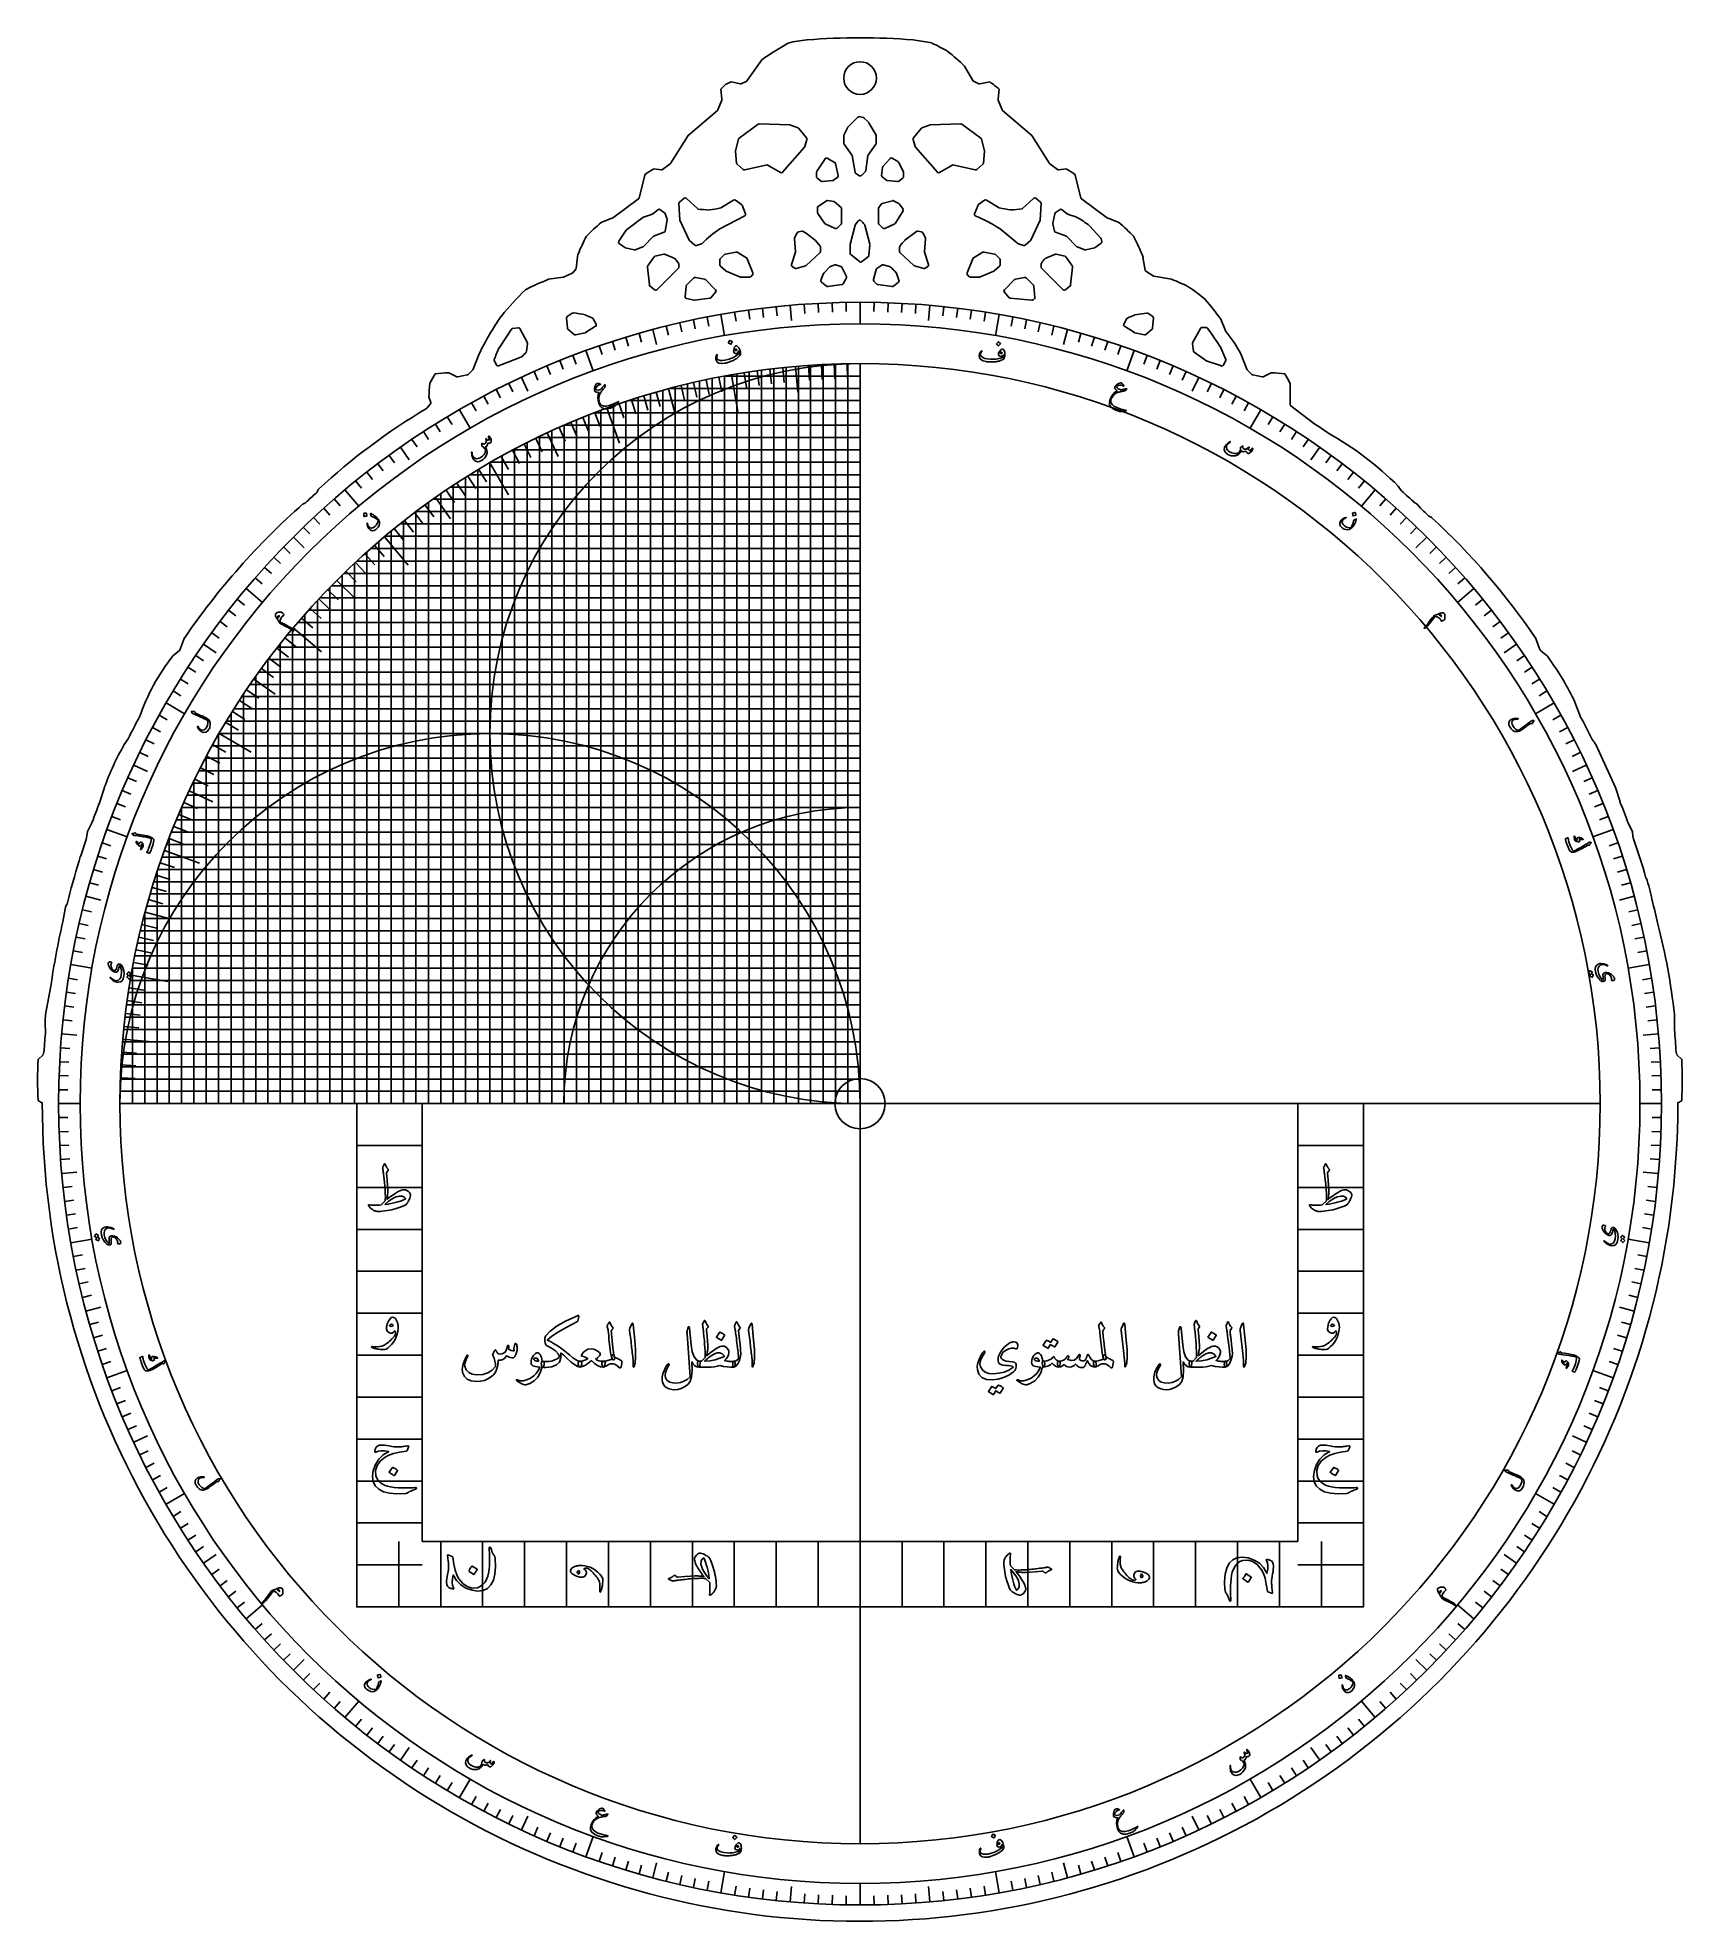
# Model space of a CAD drawing. Header units: millimetres. Extents: x -75 to 75, y -75 to 98.
import ezdxf

# ---------------------------------------------------------------- set-up
doc = ezdxf.new("R2010")
doc.units = ezdxf.units.MM
for name, color, linetype in [('CUT_INNER', 6, 'Continuous'), ('CUT_OUTER', 1, 'Continuous'), ('ENGRAVE', 7, 'Continuous'), ('ENGRAVE_FINE', 8, 'Continuous'), ('TEXT', 5, 'Continuous')]:
    doc.layers.add(name, color=color, linetype=linetype)

msp = doc.modelspace()

# ---------------------------------------------------------------- linework, layer by layer
at = {"layer": 'CUT_INNER'}
for points in [[(-6.43, 89.77), (-9.25, 89.87)], [(-0.21, 90.49), (-1.1, 89.6)], [(0.29, 90.46), (-0.07, 90.53)], [(0.8, 89.98), (0.36, 90.41)], [(1.47, 88.84), (0.82, 89.95)], [(9.24, 89.87), (6.43, 89.77)], [(-11.14, 88.47), (-11.41, 87.39)], [(-9.34, 89.84), (-11.09, 88.55)], [(-5.68, 89.5), (-6.39, 89.76)], [(-4.92, 88.58), (-5.61, 89.45)], [(-5.05, 87.78), (-4.89, 88.45)], [(-1.5, 88.77), (-1.5, 88.09)], [(-1.12, 89.56), (-1.48, 88.84)], [(1.49, 88.09), (1.49, 88.77)], [(4.88, 88.45), (5.04, 87.78)], [(5.6, 89.45), (4.91, 88.58)], [(6.38, 89.76), (5.67, 89.5)], [(11.08, 88.55), (9.33, 89.84)], [(11.4, 87.39), (11.13, 88.47)], [(-11.42, 87.34), (-11.33, 86.27)], [(-7.1, 85.43), (-5.09, 87.72)], [(-3.21, 86.67), (-3.98, 85.47)], [(-2.33, 86.34), (-3.01, 86.72)], [(-1.47, 88), (-0.73, 86.98), (-0.73, 86.98), (-0.73, 86.98), (-0.45, 85.41)], [(0.53, 85.58), (0.72, 86.98), (0.72, 86.98)], [(0.72, 86.98), (0.72, 86.98), (1.46, 88)], [(2.76, 86.7), (2.1, 85.95)], [(3.47, 86.42), (2.94, 86.73)], [(5.08, 87.72), (7.09, 85.43)], [(11.32, 86.27), (11.41, 87.34)], [(-11.28, 86.17), (-10.71, 85.68)], [(-10.57, 85.65), (-8.53, 86.11), (-8.53, 86.11)], [(-8.53, 86.11), (-8.53, 86.11), (-7.29, 85.4)], [(-4, 85.39), (-4, 85.03)], [(-3.95, 84.91), (-3.57, 84.61)], [(-3.46, 84.58), (-2.51, 84.66)], [(-2.43, 84.69), (-2.05, 84.99), (-2.04, 85)], [(-2, 85.14), (-2.25, 86.24)], [(-0.38, 85.31), (-0.06, 85.11)], [(0.13, 85.14), (0.49, 85.5)], [(2.06, 85.87), (1.98, 85.13)], [(2.03, 85), (2.42, 84.69)], [(2.5, 84.66), (3.45, 84.58)], [(3.98, 85.47), (3.53, 86.36)], [(3.56, 84.61), (3.94, 84.91)], [(3.99, 85.03), (3.99, 85.4)], [(7.28, 85.4), (8.52, 86.11), (8.52, 86.11)], [(8.52, 86.11), (8.52, 86.11), (10.57, 85.65)], [(10.7, 85.68), (11.27, 86.17)], [(-16.14, 83.04), (-16.56, 82.69)], [(-14.89, 82.07), (-14.89, 82.07), (-15.95, 83.04)], [(15.94, 83.04), (14.88, 82.07), (14.88, 82.07)], [(16.55, 82.69), (16.13, 83.04)], [(-19.92, 81.28), (-21.42, 80.16)], [(-18.54, 81.99), (-19.03, 81.59), (-19.03, 81.59), (-19.03, 81.58), (-19.87, 81.3)], [(-17.92, 81.71), (-18.36, 82)], [(-17.69, 81.14), (-17.86, 81.63)], [(-16.62, 82.57), (-16.53, 81.04)], [(-12.86, 80.24), (-10.58, 81.43)], [(-11.6, 82.88), (-12.77, 82.16), (-12.77, 82.16)], [(-10.88, 82.48), (-11.43, 82.88)], [(-10.51, 81.61), (-10.82, 82.41)], [(-3.91, 82.18), (-3.91, 81.73)], [(-3.88, 81.64), (-3.26, 80.75), (-3.25, 80.74), (-3.23, 80.73)], [(-3.09, 82.81), (-3.84, 82.3)], [(-2.41, 82.75), (-2.98, 82.83)], [(-1.74, 82.21), (-2.33, 82.71)], [(-1.69, 80.78), (-1.69, 82.09)], [(1.68, 82.11), (1.68, 80.78)], [(1.94, 82.51), (1.71, 82.2)], [(2.97, 82.82), (2.02, 82.56)], [(3.57, 82.57), (3.08, 82.81), (3.07, 82.82), (3.05, 82.82)], [(3.25, 80.76), (3.94, 81.89)], [(3.94, 82.05), (3.63, 82.51)], [(10.82, 82.41), (10.5, 81.61)], [(11.42, 82.88), (10.87, 82.48)], [(12.76, 82.16), (12.76, 82.16), (11.59, 82.88)], [(16.52, 81.04), (16.61, 82.57)], [(17.85, 81.62), (17.68, 80.75)], [(18.35, 82), (17.91, 81.72)], [(19.89, 81.29), (19.88, 81.3), (19.87, 81.3), (19.02, 81.58), (19.02, 81.59), (19.02, 81.59), (18.53, 81.99)], [(-21.45, 80.12), (-22.13, 79.1)], [(-19.87, 78.62), (-18.94, 79.56), (-18.93, 79.56)], [(-18.93, 79.56), (-18.93, 79.56), (-17.96, 79.92)], [(-17.86, 80.03), (-17.69, 81.07)], [(-16.51, 80.98), (-15.67, 79.21)], [(-5.77, 79.88), (-6.01, 79.41)], [(-5.32, 80.03), (-5.66, 79.96)], [(-3.19, 80.7), (-2.27, 80.28)], [(-2.1, 80.31), (-1.73, 80.67)], [(-0.45, 80.59), (-0.92, 78.81)], [(-0.16, 80.97), (-0.42, 80.65)], [(0.42, 80.63), (0.41, 80.64)], [(0.9, 78.82), (0.44, 80.58)], [(1.72, 80.67), (2.09, 80.31)], [(2.26, 80.28), (3.18, 80.7)], [(5.19, 80), (4.1, 79.19), (4.09, 79.18)], [(5.65, 79.96), (5.31, 80.03)], [(6, 79.41), (5.76, 79.88)], [(12.86, 80.23), (14.47, 78.91)], [(15.66, 79.21), (16.5, 80.98)], [(17.68, 80.69), (17.84, 80.02)], [(17.94, 79.92), (18.92, 79.56), (18.92, 79.56)], [(18.92, 79.56), (18.93, 79.56), (19.86, 78.62)], [(22.08, 79.4), (21.05, 80.51), (21.04, 80.52)], [(-22.09, 78.9), (-21.56, 78.52)], [(-21.5, 78.5), (-20.71, 78.32)], [(-20.62, 78.33), (-19.93, 78.59)], [(-18.01, 77.91), (-18.78, 77.74)], [(-17.04, 77.55), (-17.93, 77.91)], [(-15.63, 79.16), (-15.14, 78.75)], [(-15, 78.72), (-14.53, 78.88)], [(-12.42, 77.89), (-12.82, 77.49)], [(-11.38, 78.11), (-12.34, 77.93)], [(-10.4, 77.57), (-11.27, 78.09)], [(-5.93, 78.12), (-5.93, 78.11), (-6.28, 76.97)], [(-6.02, 79.33), (-5.93, 78.12), (-5.93, 78.12)], [(-4.94, 76.89), (-3.67, 78.07)], [(-3.65, 78.64), (-4.09, 79.16), (-4.1, 79.18)], [(-3.62, 78.18), (-3.62, 78.54)], [(-0.92, 78.77), (-0.92, 78)], [(-0.86, 77.88), (-0.05, 77.23)], [(0.82, 77.8), (0.91, 78.77)], [(3.61, 78.54), (3.61, 78.18)], [(3.66, 78.07), (4.93, 76.89)], [(5.92, 78.12), (5.92, 78.12), (6.01, 79.33)], [(6.27, 76.97), (5.92, 78.11), (5.92, 78.12)], [(11.26, 78.09), (10.39, 77.57)], [(12.33, 77.93), (11.37, 78.11)], [(12.81, 77.49), (12.41, 77.89)], [(14.52, 78.88), (14.99, 78.72)], [(15.13, 78.75), (15.62, 79.16)], [(17.92, 77.91), (17.03, 77.55)], [(18.77, 77.74), (18, 77.91)], [(19.92, 78.59), (20.61, 78.33)], [(20.7, 78.32), (21.49, 78.5)], [(21.55, 78.52), (22.11, 78.92)], [(22.17, 79.08), (22.11, 79.33)], [(-19.5, 76.71), (-19.32, 75.09)], [(-18.87, 77.68), (-19.48, 76.81)], [(-18.64, 74.65), (-16.66, 76.63)], [(-16.65, 77.1), (-16.98, 77.51), (-16.99, 77.52), (-17, 77.53)], [(-16.62, 76.73), (-16.62, 77)], [(-12.86, 77.38), (-12.86, 76.94)], [(-12.81, 76.82), (-12.3, 76.4)], [(-12.27, 76.37), (-10.97, 75.82)], [(-9.82, 76.19), (-10.34, 77.49)], [(-10.03, 75.85), (-9.85, 76.02)], [(-6.23, 76.8), (-5.99, 76.62)], [(-5.86, 76.6), (-5, 76.86)], [(-3.32, 76.19), (-3.33, 76.17)], [(-2.77, 76.75), (-3.3, 76.21), (-3.32, 76.2), (-3.32, 76.19)], [(-2.32, 76.94), (-2.72, 76.78)], [(-1.75, 76.79), (-2.22, 76.94)], [(-1.24, 75.88), (-1.66, 76.71)], [(0.14, 77.22), (0.76, 77.69)], [(1.47, 76.52), (1.22, 75.6)], [(2.01, 76.92), (1.53, 76.61)], [(2.7, 76.78), (2.13, 76.94)], [(3.32, 76.19), (3.31, 76.2)], [(3.57, 75.52), (3.33, 76.16), (3.32, 76.17), (3.32, 76.19)], [(4.99, 76.86), (5.85, 76.6)], [(5.98, 76.62), (6.22, 76.8)], [(10.33, 77.49), (9.81, 76.19)], [(9.84, 76.02), (10.02, 75.85)], [(10.96, 75.82), (12.26, 76.37)], [(12.29, 76.4), (12.8, 76.82)], [(12.85, 76.94), (12.85, 77.38)], [(16.61, 77), (16.61, 76.73)], [(16.65, 76.63), (18.63, 74.65)], [(16.99, 77.53), (16.98, 77.52)], [(19.47, 76.81), (18.86, 77.68)], [(19.31, 75.09), (19.49, 76.71)], [(-19.27, 75), (-18.84, 74.64)], [(-15.95, 74.98), (-16.03, 74.01)], [(-15.23, 75.75), (-15.91, 75.07)], [(-14.26, 75.62), (-15.1, 75.79)], [(-13.25, 74.65), (-14.18, 75.58)], [(-13.69, 73.92), (-13.24, 74.45)], [(-10.91, 75.81), (-10.13, 75.81)], [(-3.54, 75.35), (-3.09, 74.98)], [(-2.97, 74.95), (-1.67, 75.12)], [(-1.56, 75.2), (-1.25, 75.74)], [(1.26, 75.45), (1.55, 75.17)], [(1.64, 75.12), (2.96, 74.95)], [(3.08, 74.98), (3.53, 75.35)], [(10.12, 75.81), (10.9, 75.81)], [(13.23, 74.45), (13.68, 73.92)], [(14.17, 75.58), (13.24, 74.65)], [(15.09, 75.79), (14.25, 75.62)], [(15.9, 75.07), (15.22, 75.75)], [(16.03, 73.95), (15.94, 74.98)], [(18.84, 74.64), (19.26, 75)], [(-15.91, 73.85), (-15.2, 73.69)], [(-15.15, 73.69), (-13.79, 73.87), (-13.77, 73.87)], [(13.78, 73.87), (15.77, 73.69)], [(15.89, 73.74), (15.98, 73.83)], [(-31.97, 71.03), (-33.08, 69.36), (-33.09, 69.35)], [(-31.37, 71.17), (-31.87, 71.1)], [(-30.51, 69.78), (-31.21, 71.09)], [(-26.92, 72.06), (-26.84, 71.15)], [(-26.4, 72.5), (-26.85, 72.19)], [(-26.79, 71.05), (-26.21, 70.56)], [(-24.57, 72.07), (-25.18, 72.33), (-25.19, 72.34)], [(-25.17, 70.72), (-24.25, 71.3)], [(-24.21, 71.5), (-24.49, 72)], [(24.48, 72.01), (24.19, 71.5)], [(24.24, 71.3), (25.16, 70.72)], [(26.28, 72.52), (25.2, 72.34), (25.18, 72.34)], [(26.2, 70.56), (26.78, 71.05)], [(26.84, 72.19), (26.39, 72.5)], [(26.83, 71.15), (26.91, 72.06)], [(31.21, 71.1), (30.5, 69.78)], [(31.75, 71.18), (31.34, 71.18)], [(-30.58, 69.02), (-30.5, 69.69)], [(-26.09, 70.52), (-25.22, 70.69)], [(25.21, 70.69), (26.08, 70.52)], [(30.49, 69.69), (30.57, 69.03)], [(33.54, 68.26), (33.09, 69.34), (33.08, 69.35)], [(-33.54, 68.13), (-33.35, 67.74)], [(-33.16, 67.67), (-31.1, 68.47)], [(30.63, 68.93), (31.81, 68.11)], [(31.85, 68.09), (33.15, 67.66)], [(33.33, 67.73), (33.53, 68.13)]]:
    msp.add_lwpolyline(points, dxfattribs=at)
for centre, radius in [((0, 94.07), 1.5), ((0, 0), 2.3)]:
    msp.add_circle(centre, radius, dxfattribs=at)
for centre, radius, start, end in [((-9.25, 89.72), 0.15, 88.0824, 126.386), ((-0.1, 90.38), 0.15, 78.6386, 135), ((0.26, 90.31), 0.15, 45, 78.6386), ((0.69, 89.87), 0.15, 30.2587, 45), ((9.24, 89.72), 0.15, 53.614, 91.9176), ((-11, 88.43), 0.15, 126.386, 165.9375), ((-6.44, 89.62), 0.15, 69.4501, 88.0824), ((-5.73, 89.36), 0.15, 38.6816, 69.4501), ((-5.03, 88.48), 0.15, 345.9638, 38.6816), ((-1.35, 88.77), 0.15, 153.4573, 180), ((-0.99, 89.49), 0.15, 135, 153.4573), ((1.34, 88.77), 0.15, 0, 30.2587), ((5.02, 88.48), 0.15, 141.3184, 194.0362), ((5.72, 89.36), 0.15, 110.5499, 141.3184), ((6.43, 89.62), 0.15, 91.9176, 110.5499), ((10.99, 88.43), 0.15, 14.0625, 53.614), ((-11.27, 87.35), 0.15, 165.9375, 184.7821), ((-5.2, 87.82), 0.15, 318.649, 345.9638), ((-3.09, 86.59), 0.15, 60.9538, 147.2616), ((-1.35, 88.09), 0.15, 180, 216.0105), ((1.34, 88.09), 0.15, 323.9895, 360), ((2.87, 86.6), 0.15, 60.2414, 138.3818), ((3.4, 86.29), 0.15, 26.5651, 60.2414), ((5.19, 87.82), 0.15, 194.0362, 221.351), ((11.26, 87.35), 0.15, 355.2179, 14.0625), ((-11.18, 86.28), 0.15, 184.7821, 229.4197), ((-10.61, 85.79), 0.15, 229.4197, 282.8034), ((-7.21, 85.53), 0.15, 240.2414, 318.649), ((-3.85, 85.39), 0.15, 147.2616, 180), ((-3.85, 85.03), 0.15, 180, 231.3619), ((-2.52, 84.81), 0.15, 275.1798, 308.6381), ((-2.4, 86.21), 0.15, 13.0147, 60.9538), ((-2.15, 85.11), 0.15, 314.4905, 13.0147), ((-0.3, 85.43), 0.15, 189.9975, 239.0887), ((0.02, 85.24), 0.15, 239.0887, 315), ((0.38, 85.6), 0.15, 315, 352.4034), ((2.13, 85.12), 0.15, 173.6326, 231.3184), ((2.21, 85.86), 0.15, 156.0072, 173.6326), ((2.21, 85.86), 0.15, 138.3818, 156.0072), ((2.51, 84.81), 0.15, 231.3184, 264.8239), ((3.84, 85.03), 0.15, 308.6816, 360), ((3.84, 85.4), 0.15, 360, 26.5651), ((7.2, 85.53), 0.15, 221.351, 299.7586), ((10.6, 85.79), 0.15, 257.1966, 310.5803), ((11.17, 86.28), 0.15, 310.5803, 355.2179), ((-16.05, 82.93), 0.15, 47.4811, 129.8275), ((-3.47, 84.73), 0.15, 231.3619, 275.1798), ((3.46, 84.73), 0.15, 264.8239, 308.6816), ((16.04, 82.93), 0.15, 50.1725, 132.5189), ((-19.83, 81.16), 0.15, 108.4647, 126.8654), ((-18.44, 81.88), 0.15, 56.2756, 129.7836), ((-18, 81.58), 0.15, 18.4349, 56.2756), ((-16.47, 82.58), 0.15, 129.8275, 183.3557), ((-13.28, 93.79), 11.84, 262.2071, 267.3592), ((-15.36, 93.42), 11.55, 277.6454, 282.9866), ((-11.52, 82.75), 0.15, 54.4684, 121.6152), ((-10.96, 82.36), 0.15, 21.8014, 54.4684), ((-10.65, 81.56), 0.15, 297.4643, 21.8014), ((-3.76, 82.18), 0.15, 123.6672, 180), ((-3.76, 81.73), 0.15, 180, 214.998), ((-3, 82.68), 0.15, 81.8967, 123.6672), ((-2.43, 82.6), 0.15, 49.383, 81.8967), ((-1.84, 82.09), 0.15, 0, 49.383), ((1.83, 82.11), 0.15, 143.1658, 180), ((2.06, 82.42), 0.15, 105.2414, 143.1658), ((3.01, 82.68), 0.15, 75.4009, 105.2414), ((3.5, 82.43), 0.15, 33.6386, 63.4647), ((3.81, 81.97), 0.15, 328.3944, 33.6386), ((10.64, 81.56), 0.15, 158.1986, 242.5357), ((6.05, 69.94), 12.34, 56.5116, 68.5234), ((10.95, 82.36), 0.15, 125.5316, 158.1986), ((11.51, 82.75), 0.15, 58.3848, 125.5316), ((15.43, 93.84), 11.97, 257.1079, 262.2599), ((13.31, 93.37), 11.41, 272.544, 277.8895), ((16.46, 82.58), 0.15, 356.6182, 50.1725), ((18, 81.59), 0.15, 123.6901, 168.7244), ((18.43, 81.88), 0.15, 50.2164, 123.6901), ((14.17, 71.46), 11.38, 52.8308, 59.7985), ((-21.33, 80.04), 0.15, 126.8654, 146.3185), ((-18.01, 80.06), 0.15, 289.9668, 350.5316), ((-17.83, 81.09), 0.15, 350.5316, 18.4349), ((-16.38, 81.04), 0.15, 183.3557, 205.3502), ((-7.33, 71.86), 10.04, 123.4415, 135.4404), ((-5.63, 79.81), 0.15, 101.3614, 153.3755), ((-5.29, 79.88), 0.15, 58.4838, 101.3614), ((-11.76, 70.12), 11.86, 49.7469, 56.4718), ((-3.13, 80.84), 0.15, 227.2249, 245.5652), ((-2.2, 80.42), 0.15, 245.5652, 315), ((-1.84, 80.78), 0.15, 315, 360), ((-0.3, 80.55), 0.15, 141.3184, 165.2587), ((-0.04, 80.88), 0.15, 50.6658, 141.3184), ((-3.04, 77.54), 4.64, 41.8763, 48.1002), ((0.29, 80.54), 0.15, 14.7413, 32.8965), ((1.83, 80.78), 0.15, 180, 225), ((2.19, 80.42), 0.15, 225, 294.4348), ((3.12, 80.84), 0.15, 294.4348, 328.3944), ((5.28, 79.88), 0.15, 78.6386, 126.8758), ((5.62, 79.81), 0.15, 26.5651, 78.6386), ((16.37, 81.04), 0.15, 334.6498, 356.6182), ((17.82, 80.72), 0.15, 168.7244, 193.9838), ((17.99, 80.06), 0.15, 193.9838, 250.0462), ((-22, 79.02), 0.15, 146.3185, 234.4684), ((-21.47, 78.64), 0.15, 234.4684, 257.4659), ((-20.68, 78.47), 0.15, 257.4659, 290.5499), ((-19.98, 78.73), 0.15, 290.5499, 315), ((-17.98, 77.77), 0.15, 68.2217, 102.5341), ((-15.54, 79.27), 0.15, 205.3502, 230.2164), ((-15.05, 78.86), 0.15, 230.2164, 288.4573), ((-14.58, 79.02), 0.15, 288.4573, 309.4633), ((-12.31, 77.79), 0.15, 100.3084, 135), ((-11.35, 77.96), 0.15, 76.7318, 100.3084), ((-11.35, 77.96), 0.15, 59.0494, 76.7318), ((-5.87, 79.34), 0.15, 153.3755, 184.4171), ((-3.77, 78.18), 0.15, 312.8691, 0), ((-3.77, 78.54), 0.15, 0, 39.7836), ((-0.77, 78.77), 0.15, 165.2587, 180), ((-0.77, 78), 0.15, 180, 231.3674), ((0.67, 77.81), 0.15, 306.861, 354.8239), ((0.76, 78.78), 0.15, 354.8239, 14.7413), ((3.76, 78.54), 0.15, 145.8997, 180), ((3.76, 78.18), 0.15, 180, 227.1309), ((8.48, 75.06), 6.02, 136.7982, 143.5899), ((5.86, 79.34), 0.15, 355.617, 26.5651), ((11.34, 77.96), 0.15, 103.2682, 120.9506), ((11.34, 77.96), 0.15, 79.6916, 103.2682), ((12.3, 77.79), 0.15, 45, 79.6916), ((14.57, 79.02), 0.15, 230.5239, 251.5651), ((15.04, 78.86), 0.15, 251.5651, 309.8202), ((15.53, 79.27), 0.15, 309.8202, 334.6498), ((17.97, 77.77), 0.15, 77.4659, 111.7783), ((19.97, 78.73), 0.15, 224.9777, 249.4684), ((20.67, 78.47), 0.15, 249.4684, 282.5341), ((21.46, 78.64), 0.15, 282.5341, 305.5316), ((21.96, 79.3), 0.15, 14.0887, 42.4987), ((22.03, 79.05), 0.15, 305.5316, 14.0887), ((-19.36, 76.73), 0.15, 145.002, 186.3429), ((-18.75, 77.6), 0.15, 102.5341, 145.002), ((-17.1, 77.41), 0.15, 50.4715, 68.2217), ((-16.77, 76.73), 0.15, 315.0101, 360), ((-16.77, 77), 0.15, 0, 38.6381), ((-12.71, 77.38), 0.15, 135, 180), ((-12.71, 76.94), 0.15, 180, 230.1359), ((-12.21, 76.51), 0.15, 230.1359, 246.8168), ((-10.48, 77.44), 0.15, 21.8065, 59.0494), ((-9.96, 76.13), 0.15, 314.9257, 21.8065), ((-6.14, 76.92), 0.15, 162.8828, 233.0944), ((-5.9, 76.74), 0.15, 233.0944, 286.732), ((-5.04, 77), 0.15, 286.732, 312.8691), ((2.71, 73.52), 6.6, 156.2865, 162.4887), ((-2.67, 76.64), 0.15, 111.8168, 135.0372), ((-2.26, 76.8), 0.15, 71.5651, 111.8168), ((-1.8, 76.65), 0.15, 26.5651, 71.5651), ((0.05, 77.34), 0.15, 231.3674, 306.861), ((1.62, 76.48), 0.15, 123.6901, 164.7586), ((2.09, 76.8), 0.15, 74.0462, 123.6901), ((2.66, 76.63), 0.15, 50.7795, 74.0462), ((-2.04, 71.41), 7.18, 41.8537, 48.061), ((5.03, 77), 0.15, 227.1309, 253.268), ((5.89, 76.74), 0.15, 253.268, 306.9056), ((6.13, 76.92), 0.15, 306.9056, 17.1172), ((9.95, 76.13), 0.15, 158.1935, 225), ((10.47, 77.44), 0.15, 120.9506, 158.1935), ((12.2, 76.51), 0.15, 293.1832, 309.8275), ((12.7, 76.94), 0.15, 309.8275, 0), ((12.7, 77.38), 0.15, 360, 45), ((16.76, 77), 0.15, 146.8817, 180), ((16.76, 76.73), 0.15, 180, 224.9899), ((20.9, 74.03), 5.25, 138.319, 144.3835), ((17.09, 77.41), 0.15, 111.7783, 129.5285), ((18.74, 77.6), 0.15, 34.998, 77.4659), ((19.35, 76.73), 0.15, 353.6571, 34.998), ((-19.18, 75.11), 0.15, 186.3429, 230.2164), ((-18.75, 74.76), 0.15, 230.2164, 315.0101), ((-15.8, 74.97), 0.15, 135.0279, 175.2517), ((-15.13, 75.64), 0.15, 78.6901, 135.0279), ((-14.29, 75.47), 0.15, 45, 78.6901), ((-13.36, 74.55), 0.15, 319.383, 45), ((-10.91, 75.96), 0.15, 246.8168, 270), ((-10.13, 75.96), 0.15, 270, 314.9257), ((-3.44, 75.47), 0.15, 164.8485, 230.2164), ((-2.99, 75.1), 0.15, 230.2164, 277.6005), ((-1.69, 75.27), 0.15, 277.6005, 330.2414), ((-1.38, 75.81), 0.15, 330.2414, 26.5651), ((1.37, 75.56), 0.15, 164.7586, 225.0558), ((1.65, 75.27), 0.15, 225.0558, 262.3995), ((2.98, 75.1), 0.15, 262.3995, 309.7836), ((3.43, 75.47), 0.15, 309.7836, 20.5988), ((10.12, 75.96), 0.15, 225, 270), ((10.9, 75.96), 0.15, 270, 293.1832), ((13.35, 74.55), 0.15, 135, 220.617), ((14.28, 75.47), 0.15, 101.3185, 135), ((15.12, 75.64), 0.15, 45, 101.3185), ((15.79, 74.97), 0.15, 27.7493, 45), ((15.79, 74.97), 0.15, 4.7483, 27.7493), ((18.74, 74.76), 0.15, 224.9899, 309.7836), ((19.17, 75.11), 0.15, 309.7836, 353.6571), ((-15.88, 74), 0.15, 175.2517, 257.4554), ((-15.17, 73.84), 0.15, 257.4554, 277.5966), ((-13.81, 74.02), 0.15, 283.5661, 319.383), ((13.8, 74.02), 0.15, 220.617, 264.8019), ((15.78, 73.84), 0.15, 264.8019, 315), ((15.88, 73.94), 0.15, 315, 4.7483), ((-31.85, 70.95), 0.15, 98.1033, 146.3157), ((-31.35, 71.02), 0.15, 28.091, 98.1033), ((-26.77, 72.07), 0.15, 123.7244, 185.1798), ((-26.69, 71.16), 0.15, 185.1798, 229.383), ((-26.32, 72.37), 0.15, 85.936, 123.7244), ((-27.28, 63.25), 9.33, 77.0523, 83.9815), ((-24.62, 71.93), 0.15, 29.7106, 66.8168), ((-24.34, 71.42), 0.15, 302.4843, 29.7106), ((24.32, 71.42), 0.15, 150.2414, 237.5341), ((24.61, 71.93), 0.15, 118.4772, 150.2414), ((27.11, 66.93), 5.74, 109.6649, 116.6303), ((26.31, 72.37), 0.15, 56.3099, 99.4684), ((26.68, 71.16), 0.15, 310.617, 354.8202), ((26.76, 72.07), 0.15, 354.8202, 56.3099), ((31.34, 71.03), 0.15, 90, 151.9321), ((31.75, 71.03), 0.15, 39.9499, 90), ((15.3, 58.49), 20.83, 31.4247, 37.3483), ((-22.02, 64.09), 12.26, 154.5822, 160.1817), ((-30.65, 69.71), 0.15, 352.8475, 28.091), ((-26.11, 70.67), 0.15, 229.383, 281.3099), ((-25.25, 70.84), 0.15, 281.3099, 302.4843), ((25.24, 70.84), 0.15, 237.5341, 258.6901), ((26.11, 70.67), 0.15, 258.6901, 310.617), ((30.64, 69.71), 0.15, 151.9321, 187.0976), ((-33.41, 68.2), 0.15, 162.8442, 206.5353), ((-33.21, 67.81), 0.15, 206.5353, 291.3721), ((-31.15, 68.61), 0.15, 291.3721, 309.093), ((-35.05, 72.93), 5.97, 311.9723, 318.0042), ((-30.73, 69.04), 0.15, 320.4068, 352.8475), ((30.72, 69.05), 0.15, 187.0976, 235.3084), ((31.9, 68.23), 0.15, 235.3084, 251.5651), ((33.2, 67.8), 0.15, 251.5651, 333.4052), ((33.4, 68.2), 0.15, 333.4052, 22.6172)]:
    msp.add_arc(centre, radius, start, end, dxfattribs=at)
at = {"layer": 'CUT_OUTER'}
for points in [[(4.86, 97.57), (6.59, 97.29), (6.59, 97.29)], [(-10.34, 93.85), (-9.01, 95.74), (-9.01, 95.74)], [(9.58, 95.17), (9.58, 95.16), (10.33, 93.86)], [(-11.8, 93.72), (-11.8, 93.72), (-10.99, 93.54)], [(-10.89, 93.55), (-10.39, 93.8)], [(10.39, 93.8), (10.88, 93.55)], [(10.98, 93.54), (11.89, 93.72), (11.89, 93.72)], [(-13.04, 91.15), (-12.68, 92.05)], [(-12.67, 92.12), (-12.77, 93.04), (-12.77, 93.05)], [(12.76, 93.05), (12.76, 93.04), (12.67, 92.12)], [(12.68, 92.05), (13.03, 91.15)], [(-17.38, 86.23), (-15.76, 88.81), (-15.75, 88.81), (-15.75, 88.81), (-13.08, 91.1)], [(13.07, 91.1), (15.74, 88.81), (15.74, 88.81), (15.75, 88.81), (17.37, 86.23)], [(-20.27, 83.08), (-19.7, 85.24), (-19.7, 85.24)], [(-18.93, 85.73), (-18.93, 85.73), (-18.22, 85.64)], [(-18.11, 85.67), (-17.41, 86.19)], [(17.4, 86.19), (18.1, 85.67)], [(18.21, 85.64), (18.92, 85.73), (18.92, 85.73)], [(19.69, 85.24), (19.69, 85.24), (20.26, 83.08)], [(-22.58, 81.31), (-20.32, 83)], [(20.31, 83), (22.57, 81.31)], [(-23.75, 80.81), (-23.75, 80.82), (-22.61, 81.29)], [(22.6, 81.29), (23.74, 80.82), (23.74, 80.81)], [(-26.05, 76.61), (-25.87, 77.92), (-25.87, 77.92)], [(-27.2, 75.81), (-26.39, 76.17)], [(-26.33, 76.22), (-26.08, 76.55)], [(25.95, 77.64), (25.95, 77.63), (26.14, 76.45)], [(26.21, 76.35), (26.89, 75.92)], [(-28.56, 75.61), (-28.56, 75.61), (-27.24, 75.8)], [(26.95, 75.9), (28.55, 75.61), (28.55, 75.61)], [(33.08, 71.95), (33.08, 71.95), (33.56, 70.81), (33.56, 70.8), (33.57, 70.78)], [(-35.49, 67.36), (-34.92, 68.77)], [(34.91, 68.77), (35.48, 67.36)], [(-37.72, 67.04), (-37.71, 67.04), (-36.99, 66.68)], [(-36.89, 66.66), (-36.03, 66.84)], [(-35.95, 66.88), (-35.52, 67.31)], [(35.51, 67.31), (35.94, 66.88)], [(36.02, 66.84), (36.88, 66.66)], [(36.98, 66.68), (37.7, 67.04), (37.71, 67.04)], [(39.44, 66.08), (39.44, 66.07), (39.44, 64.13)], [(-39.72, 63.78), (-39.4, 64.18)], [(-39.38, 64.32), (-39.54, 64.82), (-39.55, 64.82)], [(39.5, 64.01), (41.71, 62.33)], [(-49.82, 56.06), (-49.66, 56.35), (-49.66, 56.35)], [(49.36, 56.64), (49.36, 56.63), (49.63, 56.23), (49.68, 56.19)], [(-51.1, 55), (-51.1, 55), (-50.86, 55.12), (-50.71, 55.26)], [(50.87, 55.11), (51.09, 55), (51.09, 55), (51.1, 55), (51.4, 54.61)], [(52.17, 53.89), (52.44, 53.75), (52.44, 53.75)], [(-63.05, 41.03), (-63.05, 41.03), (-62.43, 41.56), (-62.36, 41.67), (-62.35, 41.69), (-61.99, 42.67), (-61.99, 42.67)], [(61.98, 42.67), (61.98, 42.67), (62.32, 41.72), (62.36, 41.67), (62.44, 41.54), (63.04, 41.04), (63.04, 41.03)], [(65.45, 37.08), (66.12, 35.4), (66.14, 35.35)], [(-67.48, 32.94), (-67.13, 33.45)], [(67.47, 32.94), (69.3, 29), (69.3, 28.99), (69.7, 27.69)], [(-69.74, 27.59), (-69.31, 28.99)], [(-70.98, 24.23), (-70.85, 24.94), (-70.85, 24.95), (-70.85, 24.95), (-70.42, 25.81)], [(70.45, 25.74), (70.84, 24.95), (70.84, 24.95), (70.84, 24.94), (70.89, 24.5), (70.92, 24.4)], [(-71.61, 22.28), (-71.53, 22.63), (-71.53, 22.63), (-71.52, 22.64), (-71.47, 22.72)], [(-73.12, 16.67), (-72.87, 18.01), (-72.87, 18.01), (-72.87, 18.01), (-72.74, 18.29)], [(72.63, 18.72), (72.64, 18.67)], [(-74.7, 8.19), (-74.22, 10.77)], [(74.69, 8.18), (74.69, 6.76)], [(-75.38, 4.04), (-75.38, 4.05), (-74.93, 4.49)], [(-74.89, 4.57), (-74.85, 4.81)], [(74.85, 4.72), (74.88, 4.57)], [(74.92, 4.49), (75.37, 4.05), (75.37, 4.04)], [(-75, 0.1), (-75.09, 0.1), (-75.09, 0.1)], [(75.08, 0.1), (75.08, 0.1), (75, 0.1), (75, 0)]]:
    msp.add_lwpolyline(points, dxfattribs=at)
for centre, radius, start, end in [((7.93, 71.92), 29.23, 119.8155, 125.4215), ((-3.99, 86.94), 10.67, 94.7106, 104.1773), ((0, 38.75), 59.02, 85.2699, 94.7241), ((0.23, 83.61), 15.08, 58.8204, 65.0421), ((-2.93, 82.43), 17.85, 45.5114, 52.0901), ((-7.67, 88.43), 6.88, 132.1641, 137.8338), ((-10.16, 88.9), 5.09, 108.8645, 114.709), ((-10.96, 93.69), 0.15, 257.4554, 296.5353), ((-10.46, 93.93), 0.15, 296.5353, 325.0125), ((10.46, 93.93), 0.15, 209.7586, 243.4349), ((10.95, 93.69), 0.15, 243.4349, 281.3099), ((5.29, 84.33), 11.48, 49.3854, 54.8695), ((-12.82, 92.11), 0.15, 338.1986, 5.7371), ((12.81, 92.11), 0.15, 174.2629, 201.8014), ((-13.18, 91.21), 0.15, 310.5987, 338.1986), ((13.17, 91.21), 0.15, 201.8014, 229.4013), ((-14.26, 77.38), 9.56, 119.2608, 124.7086), ((-18.2, 85.79), 0.15, 262.8956, 306.8342), ((-17.5, 86.31), 0.15, 306.8342, 327.8108), ((17.49, 86.31), 0.15, 212.1892, 233.1658), ((18.19, 85.79), 0.15, 233.1658, 277.1044), ((14.39, 77.61), 9.29, 55.2127, 60.8179), ((-20.41, 83.12), 0.15, 306.8669, 345.3902), ((20.4, 83.12), 0.15, 194.6098, 233.1331), ((-22.67, 81.43), 0.15, 292.6172, 306.8669), ((22.66, 81.43), 0.15, 233.1331, 247.3828), ((-9.01, 71), 18.22, 151.9686, 157.6628), ((-11.38, 66.14), 19.19, 130.1221, 135.6177), ((10.29, 64.97), 20.78, 44.5923, 49.6669), ((6.29, 69.94), 21.12, 21.3606, 27.0949), ((-26.45, 76.31), 0.15, 293.9487, 323.0944), ((-26.2, 76.63), 0.15, 323.0944, 351.8654), ((26.29, 76.47), 0.15, 188.7487, 237.9896), ((-9.51, 52.95), 30.32, 134.2945, 140.4808), ((-20.03, 54.02), 23.22, 111.5621, 117.3084), ((-27.26, 75.95), 0.15, 278.1346, 293.9487), ((26.97, 76.04), 0.15, 237.9896, 259.998), ((23.68, 62.36), 14.12, 62.9576, 69.7876), ((20.89, 61.05), 16.66, 49.8243, 56.4514), ((11.04, 56.03), 27.19, 35.8419, 40.7573), ((-10.39, 56.79), 27.31, 145.5337, 153.9765), ((24.58, 63.34), 11.68, 27.7216, 39.6205), ((-27, 64.48), 12.55, 172.7123, 178.4456), ((-31.18, 62.05), 9.2, 147.8673, 154.0445), ((-37.36, 54.34), 12.7, 91.5846, 97.252), ((-36.92, 66.81), 0.15, 243.4126, 281.3185), ((-36.06, 66.99), 0.15, 281.3185, 315), ((-35.63, 67.41), 0.15, 315, 338.1832), ((35.62, 67.41), 0.15, 201.7912, 225.0446), ((36.05, 66.99), 0.15, 225.0446, 258.6815), ((36.91, 66.81), 0.15, 258.6815, 296.5874), ((37.26, 53.16), 13.89, 82.9898, 88.1735), ((30.45, 61.65), 10.01, 26.2076, 31.8834), ((-39.52, 64.28), 0.15, 321.3184, 18.4349), ((39.59, 64.13), 0.15, 180, 232.8237), ((-10.75, 14.63), 57.05, 120.5668, 133.0085), ((-39.84, 63.88), 0.15, 303.6939, 321.3184), ((2.59, 3.8), 70.41, 55.0615, 56.2418), ((28.29, 35.46), 29.88, 45.1415, 60.7002), ((-2.74, 3.01), 70.93, 131.5816, 132.5492), ((2.32, 2.6), 71.52, 47.2522, 48.5328), ((-6.93, 5.04), 66.69, 131.479, 145.6459), ((4.76, 5.01), 68.09, 45.8753, 46.7633), ((8.75, 6.49), 64.36, 34.2033, 47.2448), ((-48.02, 29.23), 19.11, 141.8709, 160.9163), ((40.66, 24.68), 27.72, 26.5796, 36.159), ((-2.31, 1.2), 72.4, 151.7344, 153.5424), ((0.86, 0.45), 74.03, 26.4288, 28.1296), ((-45.47, 20.34), 25.36, 150.2086, 160.0737), ((64.62, 31.31), 3.28, 29.7281, 39.5751), ((2.5, 0.95), 72.32, 20.0466, 21.7057), ((-3.4, 1.29), 71.37, 158.3811, 159.9044), ((-4.29, 1.41), 70.48, 161.1052, 162.397), ((0.46, 0.15), 74.51, 16.0046, 18.989), ((-0.45, 0.13), 74.53, 162.707, 165.8987), ((62.44, 17.01), 10.33, 9.5392, 20.9436), ((0.42, 0.1), 74.57, 12.6801, 14.4161), ((-0.43, 0.08), 74.56, 167.1441, 171.754), ((16.17, 1.7), 58.88, 6.3226, 14.5319), ((-66.4, 7.42), 8.34, 174.7009, 185.2519), ((-4.54, 0.35), 70.44, 174.8629, 176.3712), ((3.06, 0.23), 71.93, 3.5778, 5.2085), ((-37.21, 2.17), 38.22, 177.1835, 182.8165), ((-75.04, 4.6), 0.15, 315.0446, 349.6844), ((75.03, 4.6), 0.15, 190.3156, 224.9554), ((37.14, 2.17), 38.27, 357.1876, 2.8124), ((-73.42, 2.9), 3.26, 233.2337, 239.3269), ((0, 0), 75, 179.9242, 0.0001), ((73.28, 3.1), 3.5, 300.8807, 306.5676)]:
    msp.add_arc(centre, radius, start, end, dxfattribs=at)
at = {"layer": 'ENGRAVE'}
for points in [[(-6.41, 73.22), (-6.28, 71.82)], [(0, 73.5), (0, 71.53)], [(6.41, 73.22), (6.28, 71.82)], [(-19.02, 71), (-18.66, 69.64)], [(-12.76, 72.38), (-12.42, 70.44)], [(12.76, 72.38), (12.42, 70.44)], [(19.02, 71), (18.66, 69.64)], [(-25.14, 69.07), (-24.47, 67.22)], [(-5.92, 67.62), (-5.71, 65.25)], [(-5.66, 0), (-5.66, 67.64)], [(0, -67.88), (0, 67.88)], [(0, 0), (0, 67.88)], [(0, 67.88), (0, 64.48)], [(25.14, 69.07), (24.47, 67.22)], [(-31.06, 66.61), (-30.47, 65.34)], [(-16.97, 0), (-16.97, 65.72)], [(-11.79, 66.84), (-11.2, 63.5)], [(-11.31, 0), (-11.31, 66.93)], [(31.06, 66.61), (30.47, 65.34)], [(-22.62, 0), (-22.62, 63.99)], [(-17.57, 65.56), (-16.95, 63.27)], [(-36.75, 63.65), (-35.77, 61.95)], [(0, 62.22), (-27.13, 62.22)], [(-23.21, 63.78), (-22.05, 60.59)], [(36.75, 63.65), (35.77, 61.95)], [(-28.69, 61.52), (-27.68, 59.36)], [(-28.28, 0), (-28.28, 61.7)], [(-42.16, 60.21), (-41.35, 59.06)], [(-33.94, 0), (-33.94, 58.78)], [(-33.94, 58.78), (-32.24, 55.84)], [(42.16, 60.21), (41.35, 59.06)], [(-47.24, 56.3), (-45.98, 54.8)], [(-38.93, 55.6), (-37.57, 53.65)], [(0, 56.56), (-37.52, 56.56)], [(47.24, 56.3), (45.98, 54.8)], [(-39.59, 0), (-39.59, 55.13)], [(-51.97, 51.97), (-50.98, 50.98)], [(-43.63, 52), (-41.45, 49.4)], [(51.97, 51.97), (50.98, 50.98)], [(-45.25, 0), (-45.25, 50.59)], [(0, 50.91), (-44.9, 50.91)], [(-56.3, 47.24), (-54.8, 45.98)], [(-47.99, 47.99), (-46.32, 46.32)], [(56.3, 47.24), (54.8, 45.98)], [(0, 45.25), (-50.59, 45.25)], [(-52, 43.63), (-49.4, 41.45)], [(-50.91, 0), (-50.91, 44.9)], [(-60.21, 42.16), (-59.06, 41.35)], [(60.21, 42.16), (59.06, 41.35)], [(-55.6, 38.93), (-53.65, 37.57)], [(0, 39.59), (-55.13, 39.59)], [(-63.65, 36.75), (-61.95, 35.77)], [(-56.56, 0), (-56.56, 37.52)], [(63.65, 36.75), (61.95, 35.77)], [(0, 33.94), (-58.78, 33.94)], [(-58.78, 33.94), (-55.84, 32.24)], [(-66.61, 31.06), (-65.34, 30.47)], [(66.61, 31.06), (65.34, 30.47)], [(0, 28.28), (-61.7, 28.28)], [(-61.52, 28.69), (-59.36, 27.68)], [(-62.22, 0), (-62.22, 27.13)], [(-69.07, 25.14), (-67.22, 24.47)], [(69.07, 25.14), (67.22, 24.47)], [(0, 22.62), (-63.99, 22.62)], [(-63.78, 23.21), (-60.59, 22.05)], [(-71, 19.02), (-69.64, 18.66)], [(71, 19.02), (69.64, 18.66)], [(-65.56, 17.57), (-63.27, 16.95)], [(0, 16.97), (-65.72, 16.97)], [(-72.38, 12.76), (-70.44, 12.42)], [(72.38, 12.76), (70.44, 12.42)], [(0, 11.31), (-66.93, 11.31)], [(-66.84, 11.79), (-63.5, 11.2)], [(-73.22, 6.41), (-71.82, 6.28)], [(0, 5.66), (-67.64, 5.66)], [(-67.62, 5.92), (-65.25, 5.71)], [(73.22, 6.41), (71.82, 6.28)], [(-73.5, 0), (-71.53, 0)], [(-67.88, 0), (67.88, 0)], [(0, 0), (-67.88, 0)], [(-67.88, 0), (-64.48, 0)], [(-46.16, 0), (-46.16, -46.16), (46.16, -46.16), (46.16, 0)], [(-46.16, 0), (-40.15, 0)], [(-40.15, 0), (-40.15, -40.15), (40.15, -40.15), (40.15, 0)], [(0, 0), (0, -46.16)], [(46.16, 0), (40.15, 0)], [(73.5, 0), (71.53, 0)], [(-46.16, -3.85), (-40.15, -3.85)], [(46.16, -3.85), (40.15, -3.85)], [(-73.22, -6.41), (-71.82, -6.28)], [(73.22, -6.41), (71.82, -6.28)], [(-46.16, -7.69), (-40.15, -7.69)], [(46.16, -7.69), (40.15, -7.69)], [(-46.16, -11.54), (-40.15, -11.54)], [(46.16, -11.54), (40.15, -11.54)], [(-72.38, -12.76), (-70.44, -12.42)], [(72.38, -12.76), (70.44, -12.42)], [(-46.16, -15.38), (-40.15, -15.38)], [(46.16, -15.38), (40.15, -15.38)], [(-71, -19.02), (-69.64, -18.66)], [(71, -19.02), (69.64, -18.66)], [(-46.16, -19.23), (-40.15, -19.23)], [(46.16, -19.23), (40.15, -19.23)], [(-46.16, -23.08), (-40.15, -23.08)], [(46.16, -23.08), (40.15, -23.08)], [(-69.07, -25.14), (-67.22, -24.47)], [(69.07, -25.14), (67.22, -24.47)], [(-46.16, -26.92), (-40.15, -26.92)], [(46.16, -26.92), (40.15, -26.92)], [(-66.61, -31.06), (-65.34, -30.47)], [(-46.16, -30.77), (-40.15, -30.77)], [(46.16, -30.77), (40.15, -30.77)], [(66.61, -31.06), (65.34, -30.47)], [(-63.65, -36.75), (-61.95, -35.77)], [(-46.16, -34.62), (-40.15, -34.62)], [(46.16, -34.62), (40.15, -34.62)], [(63.65, -36.75), (61.95, -35.77)], [(-46.16, -38.46), (-40.15, -38.46)], [(46.16, -38.46), (40.15, -38.46)], [(-60.21, -42.16), (-59.06, -41.35)], [(-42.31, -46.16), (-42.31, -40.15)], [(-38.46, -46.16), (-38.46, -40.15)], [(-34.62, -46.16), (-34.62, -40.15)], [(-30.77, -46.16), (-30.77, -40.15)], [(-26.92, -46.16), (-26.92, -40.15)], [(-23.08, -46.16), (-23.08, -40.15)], [(-19.23, -46.16), (-19.23, -40.15)], [(-15.38, -46.16), (-15.38, -40.15)], [(-11.54, -46.16), (-11.54, -40.15)], [(-7.69, -46.16), (-7.69, -40.15)], [(-3.85, -46.16), (-3.85, -40.15)], [(0, -46.16), (0, -40.15)], [(0, -46.16), (0, -40.15)], [(3.85, -46.16), (3.85, -40.15)], [(7.69, -46.16), (7.69, -40.15)], [(11.54, -46.16), (11.54, -40.15)], [(15.38, -46.16), (15.38, -40.15)], [(19.23, -46.16), (19.23, -40.15)], [(23.08, -46.16), (23.08, -40.15)], [(26.92, -46.16), (26.92, -40.15)], [(30.77, -46.16), (30.77, -40.15)], [(34.62, -46.16), (34.62, -40.15)], [(38.46, -46.16), (38.46, -40.15)], [(42.31, -46.16), (42.31, -40.15)], [(60.21, -42.16), (59.06, -41.35)], [(-46.16, -42.31), (-40.15, -42.31)], [(46.16, -42.31), (40.15, -42.31)], [(-56.3, -47.24), (-54.8, -45.98)], [(56.3, -47.24), (54.8, -45.98)], [(-51.97, -51.97), (-50.98, -50.98)], [(51.97, -51.97), (50.98, -50.98)], [(-47.24, -56.3), (-45.98, -54.8)], [(47.24, -56.3), (45.98, -54.8)], [(-42.16, -60.21), (-41.35, -59.06)], [(42.16, -60.21), (41.35, -59.06)], [(-36.75, -63.65), (-35.77, -61.95)], [(36.75, -63.65), (35.77, -61.95)], [(-31.06, -66.61), (-30.47, -65.34)], [(31.06, -66.61), (30.47, -65.34)], [(-25.14, -69.07), (-24.47, -67.22)], [(25.14, -69.07), (24.47, -67.22)], [(-19.02, -71), (-18.66, -69.64)], [(-12.76, -72.38), (-12.42, -70.44)], [(12.76, -72.38), (12.42, -70.44)], [(19.02, -71), (18.66, -69.64)], [(-6.41, -73.22), (-6.28, -71.82)], [(0, -73.5), (0, -71.53)], [(6.41, -73.22), (6.28, -71.82)]]:
    msp.add_lwpolyline(points, dxfattribs=at)
for radius in [73.5, 73.5, 71.53, 67.88, 67.88]:
    msp.add_circle((0, 0), radius, dxfattribs=at)
for centre, radius, start, end in [((0, 0), 67.88, 90, 180), ((0, 33.94), 33.94, 90, 270), ((-33.94, 0), 33.94, 0, 180), ((0, 0), 27.16, 90, 180)]:
    msp.add_arc(centre, radius, start, end, dxfattribs=at)
at = {"layer": 'ENGRAVE_FINE'}
for points in [[(-11.5, 72.6), (-11.37, 71.76)], [(-10.23, 72.78), (-10.11, 71.95)], [(-8.96, 72.95), (-8.85, 72.11)], [(-7.68, 73.1), (-7.59, 72.26)], [(-5.13, 73.32), (-5.07, 72.48)], [(-3.85, 73.4), (-3.8, 72.56)], [(-2.57, 73.46), (-2.54, 72.61)], [(-1.28, 73.49), (-1.27, 72.65)], [(1.28, 73.49), (1.27, 72.65)], [(2.57, 73.46), (2.54, 72.61)], [(3.85, 73.4), (3.8, 72.56)], [(5.13, 73.32), (5.07, 72.48)], [(7.68, 73.1), (7.59, 72.26)], [(8.96, 72.95), (8.85, 72.11)], [(10.23, 72.78), (10.11, 71.95)], [(11.5, 72.6), (11.37, 71.76)], [(-17.78, 71.32), (-17.58, 70.5)], [(-16.53, 71.62), (-16.34, 70.79)], [(-15.28, 71.89), (-15.11, 71.07)], [(-14.02, 72.15), (-13.86, 71.32)], [(14.02, 72.15), (13.86, 71.32)], [(15.28, 71.89), (15.11, 71.07)], [(16.53, 71.62), (16.34, 70.79)], [(17.78, 71.32), (17.58, 70.5)], [(-23.93, 69.5), (-23.65, 68.7)], [(-22.71, 69.9), (-22.45, 69.1)], [(-21.49, 70.29), (-21.24, 69.48)], [(-20.26, 70.65), (-20.03, 69.84)], [(20.26, 70.65), (20.03, 69.84)], [(21.49, 70.29), (21.24, 69.48)], [(22.71, 69.9), (22.45, 69.1)], [(23.93, 69.5), (23.65, 68.7)], [(-28.72, 67.66), (-28.39, 66.88)], [(-27.53, 68.15), (-27.22, 67.37)], [(-26.34, 68.62), (-26.04, 67.83)], [(-7.92, 0), (-7.92, 67.41)], [(-7.09, 67.5), (-6.95, 66.15)], [(-6.79, 0), (-6.79, 67.53)], [(-4.73, 67.71), (-4.64, 66.36)], [(-4.53, 0), (-4.53, 67.72)], [(-3.55, 67.78), (-3.48, 66.43)], [(-3.39, 0), (-3.39, 67.79)], [(-2.37, 67.83), (-2.32, 66.48)], [(-2.26, 0), (-2.26, 67.84)], [(-1.18, 67.86), (-1.16, 66.51)], [(-1.13, 0), (-1.13, 67.87)], [(26.34, 68.62), (26.04, 67.83)], [(27.53, 68.15), (27.22, 67.37)], [(28.72, 67.66), (28.39, 66.88)], [(-32.22, 66.06), (-31.85, 65.3)], [(-29.9, 67.15), (-29.55, 66.37)], [(-16.42, 65.86), (-16.09, 64.54)], [(-15.84, 0), (-15.84, 66)], [(-15.27, 66.14), (-14.96, 64.81)], [(-14.71, 0), (-14.71, 66.26)], [(-14.11, 66.39), (-13.83, 65.06)], [(-13.57, 0), (-13.57, 66.5)], [(-12.95, 66.63), (-12.69, 65.3)], [(-12.44, 0), (-12.44, 66.72)], [(0, 66.74), (-12.34, 66.74)], [(-10.62, 67.04), (-10.41, 65.7)], [(-10.18, 0), (-10.18, 67.11)], [(-9.45, 67.21), (-9.26, 65.87)], [(-9.05, 0), (-9.05, 67.27)], [(-8.27, 67.37), (-8.11, 66.02)], [(29.9, 67.15), (29.55, 66.37)], [(32.22, 66.06), (31.85, 65.3)], [(-35.63, 64.28), (-35.22, 63.55)], [(-34.51, 64.9), (-34.11, 64.15)], [(-33.37, 65.49), (-32.99, 64.74)], [(-22.1, 64.18), (-21.66, 62.89)], [(-21.49, 0), (-21.49, 64.38)], [(0, 64.48), (-21.19, 64.48)], [(-20.97, 64.55), (-20.55, 63.26)], [(-20.36, 0), (-20.36, 64.75)], [(-19.84, 64.91), (-19.45, 63.61)], [(-19.23, 0), (-19.23, 65.09)], [(-18.71, 65.25), (-18.33, 63.94)], [(-18.1, 0), (-18.1, 65.42)], [(0, 65.61), (-17.38, 65.61)], [(33.37, 65.49), (32.99, 64.74)], [(34.51, 64.9), (34.11, 64.15)], [(35.63, 64.28), (35.22, 63.55)], [(-38.95, 62.33), (-38.5, 61.62)], [(-37.86, 63), (-37.42, 62.28)], [(-27.15, 0), (-27.15, 62.21)], [(-26.52, 62.48), (-25.99, 61.23)], [(-26.02, 0), (-26.02, 62.69)], [(-25.43, 62.93), (-24.92, 61.67)], [(-24.89, 0), (-24.89, 63.15)], [(0, 63.35), (-24.37, 63.35)], [(-24.32, 63.37), (-23.84, 62.1)], [(-23.76, 0), (-23.76, 63.58)], [(37.86, 63), (37.42, 62.28)], [(38.95, 62.33), (38.5, 61.62)], [(-41.1, 60.93), (-40.63, 60.23)], [(-40.03, 61.64), (-39.57, 60.93)], [(-30.81, 60.48), (-30.2, 59.27)], [(-30.54, 0), (-30.54, 60.61)], [(-29.75, 61.01), (-29.16, 59.79)], [(0, 61.09), (-29.59, 61.09)], [(-29.41, 0), (-29.41, 61.17)], [(-27.61, 62.01), (-27.06, 60.77)], [(40.03, 61.64), (39.57, 60.93)], [(41.1, 60.93), (40.63, 60.23)], [(-43.2, 59.46), (-42.71, 58.78)], [(0, 58.83), (-33.86, 58.83)], [(-32.91, 59.36), (-32.25, 58.18)], [(-32.81, 0), (-32.81, 59.42)], [(-31.87, 59.93), (-31.23, 58.73)], [(0, 59.96), (-31.82, 59.96)], [(-31.68, 0), (-31.68, 60.03)], [(43.2, 59.46), (42.71, 58.78)], [(-46.26, 57.12), (-45.72, 56.46)], [(-45.25, 57.92), (-44.73, 57.25)], [(-44.23, 58.7), (-43.73, 58.03)], [(-36.2, 0), (-36.2, 57.42)], [(-35.97, 57.56), (-35.25, 56.41)], [(0, 57.69), (-35.76, 57.69)], [(-35.07, 0), (-35.07, 58.11)], [(-34.96, 58.18), (-34.26, 57.02)], [(44.23, 58.7), (43.73, 58.03)], [(45.25, 57.92), (44.73, 57.25)], [(46.26, 57.12), (45.72, 56.46)], [(-48.22, 55.47), (-47.67, 54.83)], [(0, 55.43), (-39.17, 55.43)], [(-38.46, 0), (-38.46, 55.93)], [(-37.96, 56.27), (-37.2, 55.15)], [(-37.33, 0), (-37.33, 56.69)], [(-36.97, 56.92), (-36.23, 55.79)], [(48.22, 55.47), (47.67, 54.83)], [(-50.13, 53.75), (-49.55, 53.14)], [(-49.18, 54.62), (-48.62, 53.99)], [(-40.85, 54.21), (-40.03, 53.12)], [(-40.73, 0), (-40.73, 54.3)], [(0, 54.3), (-40.73, 54.3)], [(-39.9, 54.91), (-39.1, 53.81)], [(49.18, 54.62), (48.62, 53.99)], [(50.13, 53.75), (49.55, 53.14)], [(-51.06, 52.87), (-50.47, 52.26)], [(0, 52.04), (-43.58, 52.04)], [(-42.99, 0), (-42.99, 52.53)], [(-42.72, 52.75), (-41.86, 51.69)], [(0, 53.17), (-42.19, 53.17)], [(-41.86, 0), (-41.86, 53.43)], [(-41.79, 53.49), (-40.95, 52.42)], [(51.06, 52.87), (50.47, 52.26)], [(-53.75, 50.13), (-53.14, 49.55)], [(-52.87, 51.06), (-52.26, 50.47)], [(-45.42, 50.44), (-44.51, 49.43)], [(-44.53, 51.23), (-43.64, 50.2)], [(-44.12, 0), (-44.12, 51.58)], [(52.87, 51.06), (52.26, 50.47)], [(53.75, 50.13), (53.14, 49.55)], [(-54.62, 49.18), (-53.99, 48.62)], [(-47.51, 0), (-47.51, 48.47)], [(0, 48.64), (-47.34, 48.64)], [(-47.15, 48.83), (-46.21, 47.85)], [(-46.38, 0), (-46.38, 49.56)], [(-46.29, 49.64), (-45.36, 48.65)], [(0, 49.77), (-46.15, 49.77)], [(54.62, 49.18), (53.99, 48.62)], [(-55.47, 48.22), (-54.83, 47.67)], [(-48.83, 47.15), (-47.85, 46.21)], [(-48.64, 0), (-48.64, 47.34)], [(0, 47.51), (-48.47, 47.51)], [(55.47, 48.22), (54.83, 47.67)], [(-57.92, 45.25), (-57.25, 44.73)], [(-57.12, 46.26), (-56.46, 45.72)], [(-50.44, 45.42), (-49.43, 44.51)], [(-49.77, 0), (-49.77, 46.15)], [(-49.64, 46.29), (-48.65, 45.36)], [(0, 46.38), (-49.56, 46.38)], [(57.12, 46.26), (56.46, 45.72)], [(57.92, 45.25), (57.25, 44.73)], [(-59.46, 43.2), (-58.78, 42.71)], [(-58.7, 44.23), (-58.03, 43.73)], [(-52.04, 0), (-52.04, 43.58)], [(0, 44.12), (-51.58, 44.12)], [(-51.23, 44.53), (-50.2, 43.64)], [(58.7, 44.23), (58.03, 43.73)], [(59.46, 43.2), (58.78, 42.71)], [(-53.49, 41.79), (-52.42, 40.95)], [(0, 41.86), (-53.43, 41.86)], [(-53.17, 0), (-53.17, 42.19)], [(-52.75, 42.72), (-51.69, 41.86)], [(0, 42.99), (-52.53, 42.99)], [(-61.64, 40.03), (-60.93, 39.57)], [(-60.93, 41.1), (-60.23, 40.63)], [(-54.91, 39.9), (-53.81, 39.1)], [(0, 40.73), (-54.3, 40.73)], [(-54.3, 0), (-54.3, 40.73)], [(-54.21, 40.85), (-53.12, 40.03)], [(60.93, 41.1), (60.23, 40.63)], [(61.64, 40.03), (60.93, 39.57)], [(-62.33, 38.95), (-61.62, 38.5)], [(0, 38.46), (-55.93, 38.46)], [(-55.43, 0), (-55.43, 39.17)], [(62.33, 38.95), (61.62, 38.5)], [(-63, 37.86), (-62.28, 37.42)], [(-56.92, 36.97), (-55.79, 36.23)], [(0, 37.33), (-56.69, 37.33)], [(-56.27, 37.96), (-55.15, 37.2)], [(63, 37.86), (62.28, 37.42)], [(-64.28, 35.63), (-63.55, 35.22)], [(-58.18, 34.96), (-57.02, 34.26)], [(0, 35.07), (-58.11, 35.07)], [(-57.69, 0), (-57.69, 35.76)], [(-57.56, 35.97), (-56.41, 35.25)], [(0, 36.2), (-57.42, 36.2)], [(64.28, 35.63), (63.55, 35.22)], [(-65.49, 33.37), (-64.74, 32.99)], [(-64.9, 34.51), (-64.15, 34.11)], [(-59.36, 32.91), (-58.18, 32.25)], [(-58.83, 0), (-58.83, 33.86)], [(64.9, 34.51), (64.15, 34.11)], [(65.49, 33.37), (64.74, 32.99)], [(-66.06, 32.22), (-65.3, 31.85)], [(0, 31.68), (-60.03, 31.68)], [(-59.96, 0), (-59.96, 31.82)], [(-59.93, 31.87), (-58.73, 31.23)], [(0, 32.81), (-59.42, 32.81)], [(66.06, 32.22), (65.3, 31.85)], [(-67.15, 29.9), (-66.37, 29.55)], [(0, 29.41), (-61.17, 29.41)], [(-61.09, 0), (-61.09, 29.59)], [(-61.01, 29.75), (-59.79, 29.16)], [(0, 30.54), (-60.61, 30.54)], [(-60.48, 30.81), (-59.27, 30.2)], [(67.15, 29.9), (66.37, 29.55)], [(-67.66, 28.72), (-66.88, 28.39)], [(67.66, 28.72), (66.88, 28.39)], [(-68.62, 26.34), (-67.83, 26.04)], [(-68.15, 27.53), (-67.37, 27.22)], [(0, 26.02), (-62.69, 26.02)], [(-62.48, 26.52), (-61.23, 25.99)], [(0, 27.15), (-62.21, 27.15)], [(-62.01, 27.61), (-60.77, 27.06)], [(68.15, 27.53), (67.37, 27.22)], [(68.62, 26.34), (67.83, 26.04)], [(-63.37, 24.32), (-62.1, 23.84)], [(-63.35, 0), (-63.35, 24.37)], [(0, 24.89), (-63.15, 24.89)], [(-62.93, 25.43), (-61.67, 24.92)], [(-69.9, 22.71), (-69.1, 22.45)], [(-69.5, 23.93), (-68.7, 23.65)], [(0, 23.76), (-63.58, 23.76)], [(69.5, 23.93), (68.7, 23.65)], [(69.9, 22.71), (69.1, 22.45)], [(-70.29, 21.49), (-69.48, 21.24)], [(-64.55, 20.97), (-63.26, 20.55)], [(-64.48, 0), (-64.48, 21.19)], [(0, 21.49), (-64.38, 21.49)], [(-64.18, 22.1), (-62.89, 21.66)], [(70.29, 21.49), (69.48, 21.24)], [(-70.65, 20.26), (-69.84, 20.03)], [(0, 19.23), (-65.09, 19.23)], [(-64.91, 19.84), (-63.61, 19.45)], [(0, 20.36), (-64.75, 20.36)], [(70.65, 20.26), (69.84, 20.03)], [(-71.32, 17.78), (-70.5, 17.58)], [(-65.61, 0), (-65.61, 17.38)], [(0, 18.1), (-65.42, 18.1)], [(-65.25, 18.71), (-63.94, 18.33)], [(71.32, 17.78), (70.5, 17.58)], [(-71.62, 16.53), (-70.79, 16.34)], [(0, 15.84), (-66, 15.84)], [(-65.86, 16.42), (-64.54, 16.09)], [(71.62, 16.53), (70.79, 16.34)], [(-72.15, 14.02), (-71.32, 13.86)], [(-71.89, 15.28), (-71.07, 15.11)], [(-66.39, 14.11), (-65.06, 13.83)], [(0, 14.71), (-66.26, 14.71)], [(-66.14, 15.27), (-64.81, 14.96)], [(71.89, 15.28), (71.07, 15.11)], [(72.15, 14.02), (71.32, 13.86)], [(-66.74, 0), (-66.74, 12.34)], [(0, 12.44), (-66.72, 12.44)], [(-66.63, 12.95), (-65.3, 12.69)], [(0, 13.57), (-66.5, 13.57)], [(-72.6, 11.5), (-71.76, 11.37)], [(-67.04, 10.62), (-65.7, 10.41)], [(72.6, 11.5), (71.76, 11.37)], [(-72.95, 8.96), (-72.11, 8.85)], [(-72.78, 10.23), (-71.95, 10.11)], [(0, 9.05), (-67.27, 9.05)], [(-67.21, 9.45), (-65.87, 9.26)], [(0, 10.18), (-67.11, 10.18)], [(72.78, 10.23), (71.95, 10.11)], [(72.95, 8.96), (72.11, 8.85)], [(-73.1, 7.68), (-72.26, 7.59)], [(-67.5, 7.09), (-66.15, 6.95)], [(0, 7.92), (-67.41, 7.92)], [(-67.37, 8.27), (-66.02, 8.11)], [(73.1, 7.68), (72.26, 7.59)], [(0, 6.79), (-67.53, 6.79)], [(-73.4, 3.85), (-72.56, 3.8)], [(-73.32, 5.13), (-72.48, 5.07)], [(-67.78, 3.55), (-66.43, 3.48)], [(0, 4.53), (-67.72, 4.53)], [(-67.71, 4.73), (-66.36, 4.64)], [(73.32, 5.13), (72.48, 5.07)], [(73.4, 3.85), (72.56, 3.8)], [(-73.46, 2.57), (-72.61, 2.54)], [(0, 2.26), (-67.84, 2.26)], [(-67.83, 2.37), (-66.48, 2.32)], [(0, 3.39), (-67.79, 3.39)], [(73.46, 2.57), (72.61, 2.54)], [(-73.49, 1.28), (-72.65, 1.27)], [(0, 1.13), (-67.87, 1.13)], [(-67.86, 1.18), (-66.51, 1.16)], [(73.49, 1.28), (72.65, 1.27)], [(-73.49, -1.28), (-72.65, -1.27)], [(73.49, -1.28), (72.65, -1.27)], [(-73.46, -2.57), (-72.61, -2.54)], [(73.46, -2.57), (72.61, -2.54)], [(-73.4, -3.85), (-72.56, -3.8)], [(-73.32, -5.13), (-72.48, -5.07)], [(73.32, -5.13), (72.48, -5.07)], [(73.4, -3.85), (72.56, -3.8)], [(-73.1, -7.68), (-72.26, -7.59)], [(73.1, -7.68), (72.26, -7.59)], [(-72.95, -8.96), (-72.11, -8.85)], [(-72.78, -10.23), (-71.95, -10.11)], [(72.78, -10.23), (71.95, -10.11)], [(72.95, -8.96), (72.11, -8.85)], [(-72.6, -11.5), (-71.76, -11.37)], [(72.6, -11.5), (71.76, -11.37)], [(-72.15, -14.02), (-71.32, -13.86)], [(-71.89, -15.28), (-71.07, -15.11)], [(71.89, -15.28), (71.07, -15.11)], [(72.15, -14.02), (71.32, -13.86)], [(-71.62, -16.53), (-70.79, -16.34)], [(71.62, -16.53), (70.79, -16.34)], [(-71.32, -17.78), (-70.5, -17.58)], [(71.32, -17.78), (70.5, -17.58)], [(-70.65, -20.26), (-69.84, -20.03)], [(70.65, -20.26), (69.84, -20.03)], [(-70.29, -21.49), (-69.48, -21.24)], [(-69.9, -22.71), (-69.1, -22.45)], [(69.9, -22.71), (69.1, -22.45)], [(70.29, -21.49), (69.48, -21.24)], [(-69.5, -23.93), (-68.7, -23.65)], [(69.5, -23.93), (68.7, -23.65)], [(-68.62, -26.34), (-67.83, -26.04)], [(-68.15, -27.53), (-67.37, -27.22)], [(68.15, -27.53), (67.37, -27.22)], [(68.62, -26.34), (67.83, -26.04)], [(-67.66, -28.72), (-66.88, -28.39)], [(67.66, -28.72), (66.88, -28.39)], [(-67.15, -29.9), (-66.37, -29.55)], [(67.15, -29.9), (66.37, -29.55)], [(-66.06, -32.22), (-65.3, -31.85)], [(66.06, -32.22), (65.3, -31.85)], [(-65.49, -33.37), (-64.74, -32.99)], [(-64.9, -34.51), (-64.15, -34.11)], [(64.9, -34.51), (64.15, -34.11)], [(65.49, -33.37), (64.74, -32.99)], [(-64.28, -35.63), (-63.55, -35.22)], [(64.28, -35.63), (63.55, -35.22)], [(-63, -37.86), (-62.28, -37.42)], [(63, -37.86), (62.28, -37.42)], [(-62.33, -38.95), (-61.62, -38.5)], [(-61.64, -40.03), (-60.93, -39.57)], [(61.64, -40.03), (60.93, -39.57)], [(62.33, -38.95), (61.62, -38.5)], [(-60.93, -41.1), (-60.23, -40.63)], [(60.93, -41.1), (60.23, -40.63)], [(-59.46, -43.2), (-58.78, -42.71)], [(59.46, -43.2), (58.78, -42.71)], [(-58.7, -44.23), (-58.03, -43.73)], [(-57.92, -45.25), (-57.25, -44.73)], [(57.92, -45.25), (57.25, -44.73)], [(58.7, -44.23), (58.03, -43.73)], [(-57.12, -46.26), (-56.46, -45.72)], [(57.12, -46.26), (56.46, -45.72)], [(-55.47, -48.22), (-54.83, -47.67)], [(55.47, -48.22), (54.83, -47.67)], [(-54.62, -49.18), (-53.99, -48.62)], [(-53.75, -50.13), (-53.14, -49.55)], [(53.75, -50.13), (53.14, -49.55)], [(54.62, -49.18), (53.99, -48.62)], [(-52.87, -51.06), (-52.26, -50.47)], [(52.87, -51.06), (52.26, -50.47)], [(-51.06, -52.87), (-50.47, -52.26)], [(-50.13, -53.75), (-49.55, -53.14)], [(50.13, -53.75), (49.55, -53.14)], [(51.06, -52.87), (50.47, -52.26)], [(-49.18, -54.62), (-48.62, -53.99)], [(-48.22, -55.47), (-47.67, -54.83)], [(48.22, -55.47), (47.67, -54.83)], [(49.18, -54.62), (48.62, -53.99)], [(-46.26, -57.12), (-45.72, -56.46)], [(46.26, -57.12), (45.72, -56.46)], [(-45.25, -57.92), (-44.73, -57.25)], [(-44.23, -58.7), (-43.73, -58.03)], [(44.23, -58.7), (43.73, -58.03)], [(45.25, -57.92), (44.73, -57.25)], [(-43.2, -59.46), (-42.71, -58.78)], [(-41.1, -60.93), (-40.63, -60.23)], [(41.1, -60.93), (40.63, -60.23)], [(43.2, -59.46), (42.71, -58.78)], [(-40.03, -61.64), (-39.57, -60.93)], [(-38.95, -62.33), (-38.5, -61.62)], [(38.95, -62.33), (38.5, -61.62)], [(40.03, -61.64), (39.57, -60.93)], [(-37.86, -63), (-37.42, -62.28)], [(-35.63, -64.28), (-35.22, -63.55)], [(35.63, -64.28), (35.22, -63.55)], [(37.86, -63), (37.42, -62.28)], [(-34.51, -64.9), (-34.11, -64.15)], [(-33.37, -65.49), (-32.99, -64.74)], [(-32.22, -66.06), (-31.85, -65.3)], [(32.22, -66.06), (31.85, -65.3)], [(33.37, -65.49), (32.99, -64.74)], [(34.51, -64.9), (34.11, -64.15)], [(-29.9, -67.15), (-29.55, -66.37)], [(-28.72, -67.66), (-28.39, -66.88)], [(-27.53, -68.15), (-27.22, -67.37)], [(27.53, -68.15), (27.22, -67.37)], [(28.72, -67.66), (28.39, -66.88)], [(29.9, -67.15), (29.55, -66.37)], [(-26.34, -68.62), (-26.04, -67.83)], [(-23.93, -69.5), (-23.65, -68.7)], [(-22.71, -69.9), (-22.45, -69.1)], [(22.71, -69.9), (22.45, -69.1)], [(23.93, -69.5), (23.65, -68.7)], [(26.34, -68.62), (26.04, -67.83)], [(-21.49, -70.29), (-21.24, -69.48)], [(-20.26, -70.65), (-20.03, -69.84)], [(-17.78, -71.32), (-17.58, -70.5)], [(-16.53, -71.62), (-16.34, -70.79)], [(16.53, -71.62), (16.34, -70.79)], [(17.78, -71.32), (17.58, -70.5)], [(20.26, -70.65), (20.03, -69.84)], [(21.49, -70.29), (21.24, -69.48)], [(-15.28, -71.89), (-15.11, -71.07)], [(-14.02, -72.15), (-13.86, -71.32)], [(-11.5, -72.6), (-11.37, -71.76)], [(-10.23, -72.78), (-10.11, -71.95)], [(-8.96, -72.95), (-8.85, -72.11)], [(-7.68, -73.1), (-7.59, -72.26)], [(-5.13, -73.32), (-5.07, -72.48)], [(-3.85, -73.4), (-3.8, -72.56)], [(3.85, -73.4), (3.8, -72.56)], [(5.13, -73.32), (5.07, -72.48)], [(7.68, -73.1), (7.59, -72.26)], [(8.96, -72.95), (8.85, -72.11)], [(10.23, -72.78), (10.11, -71.95)], [(11.5, -72.6), (11.37, -71.76)], [(14.02, -72.15), (13.86, -71.32)], [(15.28, -71.89), (15.11, -71.07)], [(-2.57, -73.46), (-2.54, -72.61)], [(-1.28, -73.49), (-1.27, -72.65)], [(1.28, -73.49), (1.27, -72.65)], [(2.57, -73.46), (2.54, -72.61)]]:
    msp.add_lwpolyline(points, dxfattribs=at)
at = {"layer": 'TEXT'}
for points in [[(-11.41, 69.49), (-11.35, 69.51), (-11.3, 69.5), (-11.23, 69.46), (-11.17, 69.4), (-11.11, 69.32), (-11.06, 69.21), (-11.01, 69.09), (-10.97, 68.95), (-10.96, 68.9), (-10.96, 68.85), (-10.96, 68.81), (-10.97, 68.76), (-11, 68.67), (-11.06, 68.59), (-11.15, 68.5), (-11.25, 68.41), (-11.31, 68.36), (-11.38, 68.32), (-11.44, 68.28), (-11.51, 68.24), (-11.58, 68.2), (-11.65, 68.17), (-11.73, 68.13), (-11.81, 68.1), (-11.89, 68.07), (-11.97, 68.04), (-12.04, 68.01), (-12.12, 67.99), (-12.19, 67.96), (-12.27, 67.94), (-12.34, 67.93), (-12.41, 67.91), (-12.71, 67.88), (-12.94, 67.92), (-13.1, 68.02), (-13.2, 68.2), (-13.21, 68.24), (-13.22, 68.29), (-13.22, 68.34), (-13.22, 68.41), (-13.22, 68.48), (-13.2, 68.55), (-13.18, 68.62), (-13.16, 68.69), (-13.15, 68.69), (-13.14, 68.7), (-13.14, 68.7), (-13.13, 68.71), (-13.12, 68.71), (-13.11, 68.71), (-13.11, 68.7), (-13.1, 68.69), (-13.1, 68.68), (-13.1, 68.68), (-13.1, 68.67), (-13.1, 68.66), (-13.15, 68.5), (-13.15, 68.38), (-13.1, 68.28), (-13.02, 68.22), (-12.84, 68.17), (-12.63, 68.15), (-12.39, 68.18), (-12.12, 68.25), (-12, 68.29), (-11.88, 68.34), (-11.76, 68.39), (-11.65, 68.44), (-11.53, 68.51), (-11.41, 68.57), (-11.3, 68.65), (-11.19, 68.73), (-11.13, 68.78), (-11.08, 68.83), (-11.06, 68.87), (-11.05, 68.92), (-11.06, 68.95), (-11.08, 68.98), (-11.11, 69.01), (-11.14, 69.03), (-11.14, 69.03), (-11.14, 69.02), (-11.15, 69.02), (-11.15, 69.01), (-11.18, 68.94), (-11.21, 68.89), (-11.26, 68.85), (-11.31, 68.82), (-11.4, 68.81), (-11.48, 68.82), (-11.54, 68.87), (-11.59, 68.95), (-11.6, 69.03), (-11.59, 69.13), (-11.56, 69.25), (-11.5, 69.39), (-11.48, 69.42), (-11.46, 69.45), (-11.43, 69.48), (-11.41, 69.49)], [(-11.98, 69.99), (-11.98, 69.99), (-11.97, 69.99), (-11.97, 69.99), (-11.96, 69.99), (-11.9, 69.98), (-11.85, 69.97), (-11.8, 69.94), (-11.75, 69.92), (-11.74, 69.91), (-11.74, 69.91), (-11.74, 69.9), (-11.74, 69.89), (-11.84, 69.67), (-11.84, 69.66), (-11.85, 69.66), (-11.85, 69.66), (-11.86, 69.67), (-11.87, 69.67), (-11.89, 69.68), (-11.9, 69.69), (-11.93, 69.7), (-11.96, 69.71), (-11.99, 69.72), (-12.03, 69.74), (-12.07, 69.75), (-12.08, 69.76), (-12.08, 69.76), (-12.08, 69.76), (-12.08, 69.77)], [(-11.31, 69.12), (-11.31, 69.14), (-11.31, 69.15), (-11.31, 69.16), (-11.32, 69.17), (-11.38, 69.19), (-11.42, 69.19), (-11.45, 69.17), (-11.47, 69.13), (-11.47, 69.12), (-11.47, 69.11), (-11.47, 69.1), (-11.46, 69.09), (-11.42, 69.07), (-11.38, 69.07), (-11.35, 69.09), (-11.31, 69.12)], [(13.05, 69.2), (13.11, 69.2), (13.15, 69.17), (13.2, 69.11), (13.24, 69.03), (13.27, 68.93), (13.28, 68.82), (13.28, 68.69), (13.27, 68.55), (13.26, 68.5), (13.25, 68.45), (13.23, 68.41), (13.21, 68.37), (13.15, 68.3), (13.06, 68.23), (12.95, 68.18), (12.82, 68.13), (12.75, 68.11), (12.68, 68.09), (12.6, 68.08), (12.52, 68.06), (12.44, 68.05), (12.36, 68.04), (12.28, 68.04), (12.19, 68.03), (12.11, 68.03), (12.02, 68.03), (11.94, 68.03), (11.86, 68.03), (11.79, 68.03), (11.71, 68.04), (11.64, 68.05), (11.57, 68.06), (11.28, 68.13), (11.07, 68.25), (10.95, 68.4), (10.92, 68.6), (10.93, 68.64), (10.94, 68.69), (10.95, 68.74), (10.97, 68.8), (11, 68.87), (11.04, 68.93), (11.08, 68.99), (11.13, 69.04), (11.14, 69.05), (11.14, 69.05), (11.15, 69.05), (11.16, 69.05), (11.17, 69.05), (11.18, 69.05), (11.18, 69.04), (11.18, 69.03), (11.18, 69.02), (11.18, 69.01), (11.18, 69.01), (11.17, 69), (11.08, 68.87), (11.03, 68.75), (11.04, 68.65), (11.1, 68.56), (11.25, 68.45), (11.44, 68.36), (11.67, 68.31), (11.96, 68.28), (12.08, 68.28), (12.21, 68.28), (12.34, 68.29), (12.47, 68.3), (12.6, 68.32), (12.73, 68.34), (12.86, 68.37), (12.99, 68.41), (13.07, 68.43), (13.12, 68.47), (13.17, 68.5), (13.19, 68.55), (13.19, 68.58), (13.18, 68.61), (13.16, 68.64), (13.14, 68.67), (13.14, 68.67), (13.14, 68.67), (13.13, 68.67), (13.13, 68.66), (13.08, 68.61), (13.02, 68.57), (12.97, 68.55), (12.91, 68.54), (12.82, 68.56), (12.75, 68.6), (12.71, 68.67), (12.7, 68.76), (12.71, 68.83), (12.75, 68.92), (12.82, 69.02), (12.92, 69.14), (12.95, 69.16), (12.98, 69.18), (13.02, 69.2), (13.05, 69.2)], [(12.68, 69.86), (12.68, 69.87), (12.69, 69.87), (12.69, 69.87), (12.7, 69.86), (12.75, 69.83), (12.79, 69.8), (12.83, 69.76), (12.87, 69.72), (12.88, 69.71), (12.88, 69.71), (12.87, 69.7), (12.87, 69.7), (12.71, 69.52), (12.7, 69.51), (12.69, 69.51), (12.69, 69.52), (12.68, 69.52), (12.67, 69.53), (12.66, 69.54), (12.65, 69.55), (12.63, 69.57), (12.61, 69.59), (12.58, 69.62), (12.55, 69.64), (12.51, 69.68), (12.51, 69.68), (12.5, 69.69), (12.51, 69.69), (12.51, 69.69)], [(13.01, 68.82), (13.02, 68.83), (13.03, 68.84), (13.02, 68.86), (13.02, 68.87), (12.98, 68.91), (12.94, 68.92), (12.9, 68.92), (12.86, 68.88), (12.86, 68.87), (12.85, 68.86), (12.85, 68.85), (12.86, 68.85), (12.89, 68.82), (12.93, 68.8), (12.97, 68.8), (13.01, 68.82)], [(-24.18, 66.01), (-24.14, 66.04), (-24.1, 66.05), (-24.05, 66.06), (-23.99, 66.05), (-23.96, 66.05), (-23.93, 66.04), (-23.9, 66.03), (-23.88, 66.02), (-23.85, 66.02), (-23.83, 66), (-23.81, 65.99), (-23.79, 65.98), (-23.78, 65.97), (-23.78, 65.96), (-23.79, 65.95), (-23.82, 65.95), (-23.98, 65.9), (-24.11, 65.81), (-24.21, 65.69), (-24.28, 65.53), (-24.28, 65.52), (-24.28, 65.51), (-24.27, 65.5), (-24.26, 65.5), (-24.15, 65.46), (-24.03, 65.45), (-23.91, 65.47), (-23.8, 65.51), (-23.78, 65.52), (-23.75, 65.54), (-23.73, 65.57), (-23.69, 65.61), (-23.64, 65.68), (-23.59, 65.74), (-23.55, 65.79), (-23.51, 65.83), (-23.48, 65.87), (-23.46, 65.9), (-23.44, 65.92), (-23.43, 65.93), (-23.41, 65.95), (-23.4, 65.94), (-23.39, 65.93), (-23.39, 65.9), (-23.39, 65.82), (-23.4, 65.75), (-23.41, 65.71), (-23.42, 65.69), (-23.46, 65.64), (-23.51, 65.59), (-23.55, 65.54), (-23.6, 65.48), (-23.65, 65.42), (-23.7, 65.35), (-23.75, 65.27), (-23.81, 65.19), (-23.91, 65.01), (-23.96, 64.81), (-23.97, 64.61), (-23.94, 64.4), (-23.9, 64.29), (-23.85, 64.19), (-23.78, 64.12), (-23.69, 64.05), (-23.51, 63.99), (-23.29, 63.98), (-23.01, 64.03), (-22.68, 64.15), (-22.63, 64.17), (-22.58, 64.19), (-22.52, 64.22), (-22.46, 64.25), (-22.4, 64.28), (-22.33, 64.31), (-22.26, 64.35), (-22.19, 64.39), (-22.18, 64.39), (-22.16, 64.4), (-22.16, 64.4), (-22.15, 64.39), (-22.16, 64.36), (-22.19, 64.31), (-22.26, 64.22), (-22.36, 64.11), (-22.42, 64.05), (-22.48, 64), (-22.53, 63.96), (-22.57, 63.94), (-22.74, 63.86), (-22.9, 63.8), (-23.05, 63.76), (-23.18, 63.74), (-23.45, 63.74), (-23.67, 63.83), (-23.84, 63.99), (-23.96, 64.23), (-24.03, 64.51), (-24.06, 64.77), (-24.03, 65.01), (-23.95, 65.23), (-24.06, 65.24), (-24.15, 65.26), (-24.22, 65.28), (-24.28, 65.3), (-24.29, 65.32), (-24.31, 65.33), (-24.32, 65.35), (-24.33, 65.37), (-24.34, 65.44), (-24.35, 65.5), (-24.35, 65.56), (-24.35, 65.62), (-24.32, 65.74), (-24.29, 65.85), (-24.24, 65.94), (-24.18, 66.01)], [(23.91, 66.11), (23.95, 66.11), (24, 66.09), (24.04, 66.06), (24.08, 66.02), (24.1, 66), (24.12, 65.97), (24.14, 65.95), (24.15, 65.92), (24.16, 65.9), (24.17, 65.88), (24.18, 65.86), (24.19, 65.84), (24.19, 65.82), (24.18, 65.82), (24.17, 65.82), (24.14, 65.83), (23.99, 65.89), (23.84, 65.91), (23.68, 65.88), (23.52, 65.81), (23.51, 65.8), (23.51, 65.79), (23.51, 65.78), (23.51, 65.77), (23.58, 65.67), (23.67, 65.58), (23.77, 65.52), (23.88, 65.48), (23.9, 65.48), (23.94, 65.48), (23.97, 65.48), (24.02, 65.49), (24.11, 65.51), (24.18, 65.52), (24.25, 65.53), (24.31, 65.54), (24.35, 65.55), (24.39, 65.56), (24.42, 65.56), (24.43, 65.57), (24.45, 65.57), (24.46, 65.56), (24.46, 65.54), (24.44, 65.52), (24.39, 65.45), (24.34, 65.41), (24.31, 65.38), (24.28, 65.37), (24.22, 65.37), (24.16, 65.36), (24.09, 65.35), (24.01, 65.33), (23.93, 65.31), (23.85, 65.29), (23.76, 65.27), (23.67, 65.25), (23.47, 65.17), (23.31, 65.05), (23.17, 64.9), (23.05, 64.72), (23.01, 64.61), (23, 64.51), (23, 64.4), (23.02, 64.29), (23.12, 64.13), (23.29, 63.98), (23.54, 63.84), (23.86, 63.72), (23.91, 63.7), (23.97, 63.68), (24.03, 63.67), (24.09, 63.65), (24.16, 63.64), (24.23, 63.62), (24.31, 63.6), (24.39, 63.59), (24.41, 63.58), (24.41, 63.58), (24.42, 63.57), (24.42, 63.57), (24.4, 63.55), (24.33, 63.53), (24.23, 63.51), (24.08, 63.49), (23.99, 63.48), (23.92, 63.48), (23.86, 63.48), (23.81, 63.49), (23.63, 63.54), (23.47, 63.6), (23.33, 63.66), (23.21, 63.73), (23.01, 63.9), (22.89, 64.11), (22.87, 64.34), (22.93, 64.61), (23.05, 64.87), (23.2, 65.08), (23.38, 65.25), (23.58, 65.37), (23.51, 65.44), (23.45, 65.51), (23.4, 65.57), (23.38, 65.63), (23.37, 65.65), (23.37, 65.67), (23.38, 65.7), (23.38, 65.72), (23.41, 65.77), (23.45, 65.83), (23.49, 65.87), (23.53, 65.92), (23.62, 65.99), (23.72, 66.05), (23.82, 66.09), (23.91, 66.11)], [(-34.08, 61.19), (-34.08, 61.21), (-34.08, 61.22), (-34.08, 61.22), (-34.07, 61.23), (-34.06, 61.23), (-34.05, 61.23), (-34.04, 61.23), (-34.03, 61.23), (-34, 61.21), (-33.97, 61.17), (-33.94, 61.13), (-33.91, 61.08), (-33.87, 61), (-33.84, 60.91), (-33.82, 60.82), (-33.82, 60.73), (-33.82, 60.71), (-33.83, 60.69), (-33.84, 60.67), (-33.85, 60.65), (-33.91, 60.62), (-33.97, 60.59), (-34.05, 60.58), (-34.15, 60.58), (-34.16, 60.46), (-34.2, 60.37), (-34.26, 60.29), (-34.36, 60.24), (-34.33, 60.19), (-34.31, 60.14), (-34.29, 60.09), (-34.27, 60.04), (-34.25, 60), (-34.24, 59.95), (-34.23, 59.91), (-34.22, 59.86), (-34.21, 59.77), (-34.21, 59.69), (-34.22, 59.6), (-34.25, 59.52), (-34.33, 59.35), (-34.44, 59.2), (-34.57, 59.08), (-34.72, 58.98), (-34.91, 58.9), (-35.09, 58.88), (-35.25, 58.92), (-35.4, 59.02), (-35.44, 59.07), (-35.48, 59.13), (-35.51, 59.2), (-35.55, 59.29), (-35.58, 59.39), (-35.6, 59.49), (-35.62, 59.61), (-35.63, 59.74), (-35.63, 59.75), (-35.62, 59.75), (-35.62, 59.76), (-35.61, 59.76), (-35.61, 59.77), (-35.6, 59.77), (-35.59, 59.77), (-35.59, 59.77), (-35.58, 59.76), (-35.58, 59.76), (-35.57, 59.75), (-35.57, 59.74), (-35.56, 59.58), (-35.53, 59.45), (-35.5, 59.35), (-35.46, 59.29), (-35.32, 59.2), (-35.17, 59.15), (-35.01, 59.17), (-34.84, 59.24), (-34.63, 59.38), (-34.47, 59.55), (-34.37, 59.74), (-34.34, 59.95), (-34.39, 60.04), (-34.46, 60.13), (-34.55, 60.22), (-34.66, 60.31), (-34.67, 60.31), (-34.68, 60.32), (-34.69, 60.33), (-34.69, 60.34), (-34.69, 60.37), (-34.69, 60.4), (-34.7, 60.43), (-34.7, 60.46), (-34.7, 60.49), (-34.7, 60.51), (-34.7, 60.53), (-34.7, 60.55), (-34.7, 60.56), (-34.69, 60.56), (-34.69, 60.56), (-34.68, 60.56), (-34.67, 60.56), (-34.67, 60.56), (-34.66, 60.55), (-34.64, 60.55), (-34.63, 60.54), (-34.62, 60.54), (-34.6, 60.53), (-34.58, 60.52), (-34.55, 60.5), (-34.52, 60.48), (-34.5, 60.48), (-34.49, 60.48), (-34.42, 60.51), (-34.37, 60.55), (-34.32, 60.61), (-34.28, 60.69), (-34.27, 60.73), (-34.28, 60.79), (-34.29, 60.86), (-34.32, 60.96), (-34.32, 60.97), (-34.32, 60.97), (-34.32, 60.98), (-34.31, 60.99), (-34.3, 61), (-34.3, 61), (-34.29, 61.01), (-34.28, 61.01), (-34.27, 61), (-34.25, 60.97), (-34.23, 60.93), (-34.2, 60.87), (-34.14, 60.87), (-34.08, 60.88), (-34.02, 60.9), (-33.96, 60.93), (-33.97, 60.95), (-33.98, 60.96), (-33.99, 60.97), (-34, 60.98), (-34.01, 60.98), (-34.02, 60.98), (-34.02, 60.99), (-34.03, 61)], [(35.95, 60.11), (35.97, 60.12), (35.97, 60.12), (35.98, 60.12), (35.99, 60.12), (36, 60.11), (36.01, 60.1), (36.01, 60.09), (36.01, 60.08), (36.01, 60.04), (36, 60), (35.98, 59.96), (35.95, 59.91), (35.89, 59.83), (35.83, 59.76), (35.76, 59.7), (35.68, 59.65), (35.66, 59.64), (35.64, 59.64), (35.62, 59.64), (35.6, 59.64), (35.54, 59.67), (35.49, 59.72), (35.44, 59.78), (35.39, 59.86), (35.28, 59.81), (35.18, 59.8), (35.08, 59.82), (34.99, 59.88), (34.96, 59.83), (34.93, 59.78), (34.9, 59.74), (34.86, 59.7), (34.83, 59.66), (34.8, 59.63), (34.76, 59.6), (34.73, 59.56), (34.66, 59.51), (34.59, 59.47), (34.51, 59.44), (34.42, 59.42), (34.23, 59.41), (34.05, 59.42), (33.88, 59.47), (33.72, 59.55), (33.55, 59.68), (33.45, 59.82), (33.4, 59.99), (33.41, 60.17), (33.43, 60.22), (33.47, 60.29), (33.51, 60.35), (33.57, 60.43), (33.64, 60.5), (33.72, 60.58), (33.82, 60.65), (33.92, 60.72), (33.93, 60.73), (33.94, 60.73), (33.94, 60.73), (33.95, 60.72), (33.96, 60.72), (33.96, 60.71), (33.97, 60.71), (33.97, 60.7), (33.97, 60.69), (33.96, 60.69), (33.96, 60.68), (33.95, 60.68), (33.82, 60.58), (33.72, 60.49), (33.65, 60.42), (33.62, 60.36), (33.6, 60.19), (33.64, 60.04), (33.73, 59.91), (33.88, 59.79), (34.11, 59.68), (34.33, 59.63), (34.55, 59.64), (34.75, 59.71), (34.8, 59.8), (34.85, 59.91), (34.88, 60.03), (34.9, 60.17), (34.9, 60.18), (34.9, 60.2), (34.9, 60.21), (34.91, 60.21), (34.94, 60.23), (34.96, 60.25), (34.99, 60.26), (35.01, 60.28), (35.03, 60.29), (35.05, 60.3), (35.07, 60.31), (35.09, 60.32), (35.1, 60.32), (35.1, 60.32), (35.11, 60.32), (35.11, 60.31), (35.11, 60.31), (35.11, 60.3), (35.11, 60.29), (35.12, 60.28), (35.12, 60.26), (35.12, 60.25), (35.12, 60.23), (35.12, 60.21), (35.12, 60.17), (35.12, 60.14), (35.13, 60.12), (35.13, 60.1), (35.19, 60.06), (35.26, 60.04), (35.33, 60.03), (35.42, 60.03), (35.46, 60.05), (35.51, 60.08), (35.56, 60.13), (35.63, 60.2), (35.64, 60.2), (35.65, 60.21), (35.66, 60.21), (35.67, 60.21), (35.67, 60.21), (35.68, 60.2), (35.69, 60.2), (35.69, 60.19), (35.69, 60.17), (35.68, 60.14), (35.65, 60.11), (35.61, 60.06), (35.64, 60), (35.68, 59.95), (35.73, 59.91), (35.79, 59.88), (35.8, 59.9), (35.8, 59.91), (35.81, 59.92), (35.81, 59.93), (35.8, 59.94), (35.8, 59.95), (35.81, 59.96), (35.81, 59.97)], [(-45.52, 54.11), (-45.52, 54.11), (-45.52, 54.12), (-45.51, 54.12), (-45.51, 54.13), (-45.45, 54.15), (-45.4, 54.16), (-45.34, 54.17), (-45.29, 54.17), (-45.28, 54.16), (-45.27, 54.16), (-45.27, 54.16), (-45.27, 54.15), (-45.24, 53.91), (-45.24, 53.9), (-45.24, 53.9), (-45.25, 53.9), (-45.26, 53.9), (-45.27, 53.89), (-45.28, 53.89), (-45.3, 53.89), (-45.33, 53.89), (-45.36, 53.88), (-45.39, 53.88), (-45.44, 53.87), (-45.48, 53.86), (-45.49, 53.86), (-45.49, 53.86), (-45.5, 53.87), (-45.5, 53.87)], [(-44.87, 54.12), (-44.82, 54.1), (-44.78, 54.08), (-44.73, 54.06), (-44.68, 54.03), (-44.63, 54), (-44.58, 53.97), (-44.53, 53.93), (-44.48, 53.89), (-44.43, 53.85), (-44.38, 53.81), (-44.34, 53.77), (-44.29, 53.73), (-44.25, 53.68), (-44.22, 53.63), (-44.18, 53.59), (-44.15, 53.53), (-44.12, 53.48), (-44.1, 53.42), (-44.08, 53.37), (-44.07, 53.31), (-44.07, 53.17), (-44.11, 53.02), (-44.19, 52.88), (-44.31, 52.74), (-44.41, 52.66), (-44.51, 52.6), (-44.6, 52.56), (-44.71, 52.55), (-44.8, 52.57), (-44.89, 52.61), (-44.97, 52.67), (-45.05, 52.76), (-45.12, 52.86), (-45.17, 52.97), (-45.2, 53.09), (-45.22, 53.21), (-45.22, 53.23), (-45.22, 53.24), (-45.21, 53.25), (-45.2, 53.25), (-45.19, 53.25), (-45.18, 53.24), (-45.17, 53.23), (-45.17, 53.21), (-45.13, 53.06), (-45.08, 52.95), (-45.01, 52.87), (-44.92, 52.82), (-44.82, 52.8), (-44.72, 52.81), (-44.61, 52.86), (-44.5, 52.95), (-44.38, 53.07), (-44.29, 53.2), (-44.23, 53.34), (-44.21, 53.49), (-44.21, 53.5), (-44.21, 53.5), (-44.22, 53.51), (-44.22, 53.51), (-44.27, 53.56), (-44.33, 53.62), (-44.41, 53.67), (-44.5, 53.72), (-44.55, 53.75), (-44.59, 53.78), (-44.63, 53.8), (-44.67, 53.82), (-44.71, 53.83), (-44.75, 53.85), (-44.78, 53.86), (-44.81, 53.87), (-44.82, 53.87), (-44.83, 53.88), (-44.84, 53.89), (-44.84, 53.9), (-44.91, 54.1), (-44.91, 54.12), (-44.9, 54.13), (-44.89, 54.13), (-44.87, 54.12)], [(45.51, 53.59), (45.5, 53.54), (45.48, 53.49), (45.47, 53.44), (45.45, 53.38), (45.43, 53.33), (45.41, 53.27), (45.38, 53.22), (45.35, 53.16), (45.32, 53.1), (45.29, 53.05), (45.26, 53), (45.22, 52.95), (45.18, 52.9), (45.14, 52.86), (45.1, 52.82), (45.05, 52.78), (45, 52.74), (44.95, 52.7), (44.9, 52.68), (44.85, 52.66), (44.71, 52.64), (44.56, 52.65), (44.41, 52.7), (44.25, 52.79), (44.15, 52.88), (44.07, 52.96), (44.02, 53.05), (43.99, 53.15), (43.99, 53.25), (44.02, 53.34), (44.06, 53.44), (44.13, 53.53), (44.22, 53.61), (44.32, 53.68), (44.43, 53.73), (44.55, 53.77), (44.57, 53.78), (44.58, 53.78), (44.59, 53.77), (44.59, 53.76), (44.59, 53.75), (44.59, 53.74), (44.58, 53.73), (44.56, 53.72), (44.42, 53.66), (44.31, 53.59), (44.25, 53.5), (44.21, 53.41), (44.21, 53.31), (44.25, 53.21), (44.31, 53.11), (44.41, 53.02), (44.56, 52.92), (44.7, 52.86), (44.85, 52.83), (45, 52.83), (45.01, 52.83), (45.01, 52.83), (45.02, 52.84), (45.02, 52.84), (45.06, 52.9), (45.1, 52.97), (45.14, 53.05), (45.18, 53.15), (45.2, 53.2), (45.22, 53.25), (45.23, 53.3), (45.24, 53.34), (45.25, 53.38), (45.26, 53.42), (45.27, 53.45), (45.27, 53.48), (45.27, 53.49), (45.28, 53.51), (45.28, 53.51), (45.29, 53.52), (45.48, 53.62), (45.5, 53.62), (45.51, 53.62), (45.51, 53.61), (45.51, 53.59)], [(45.38, 54.23), (45.39, 54.23), (45.39, 54.23), (45.4, 54.22), (45.4, 54.22), (45.43, 54.17), (45.45, 54.11), (45.47, 54.06), (45.48, 54), (45.48, 54), (45.48, 53.99), (45.47, 53.99), (45.47, 53.99), (45.24, 53.91), (45.23, 53.91), (45.22, 53.91), (45.22, 53.92), (45.22, 53.93), (45.21, 53.94), (45.21, 53.95), (45.2, 53.97), (45.2, 54), (45.19, 54.03), (45.18, 54.06), (45.16, 54.1), (45.15, 54.15), (45.14, 54.15), (45.15, 54.16), (45.15, 54.16), (45.15, 54.16)], [(-53.37, 44.36), (-53.4, 44.39), (-53.43, 44.42), (-53.46, 44.46), (-53.48, 44.49), (-53.51, 44.53), (-53.53, 44.57), (-53.55, 44.61), (-53.57, 44.65), (-53.6, 44.72), (-53.62, 44.79), (-53.62, 44.85), (-53.61, 44.9), (-53.58, 44.96), (-53.52, 45.01), (-53.44, 45.04), (-53.33, 45.07), (-53.3, 45.07), (-53.27, 45.08), (-53.24, 45.08), (-53.2, 45.08), (-53.17, 45.08), (-53.14, 45.08), (-53.11, 45.08), (-53.07, 45.08), (-53.06, 45.08), (-53.04, 45.08), (-53.03, 45.07), (-53.02, 45.06), (-52.98, 45.02), (-52.95, 44.98), (-52.92, 44.95), (-52.9, 44.92), (-52.88, 44.89), (-52.86, 44.87), (-52.85, 44.86), (-52.85, 44.85), (-52.84, 44.84), (-52.84, 44.82), (-52.85, 44.81), (-52.86, 44.8), (-53.02, 44.66), (-53.12, 44.51), (-53.17, 44.35), (-53.17, 44.18), (-53.16, 44.17), (-53.15, 44.15), (-53.15, 44.15), (-53.13, 44.14), (-52.96, 44.06), (-52.79, 43.97), (-52.61, 43.88), (-52.42, 43.78), (-52.18, 43.64), (-52.02, 43.52), (-51.93, 43.44), (-51.92, 43.38), (-51.93, 43.38), (-51.95, 43.37), (-51.97, 43.38), (-52, 43.4), (-52.05, 43.44), (-52.11, 43.47), (-52.18, 43.51), (-52.24, 43.55), (-52.31, 43.59), (-52.38, 43.62), (-52.46, 43.66), (-52.54, 43.7), (-52.8, 43.83), (-53, 43.94), (-53.14, 44.02), (-53.22, 44.09), (-53.25, 44.13), (-53.28, 44.17), (-53.31, 44.2), (-53.33, 44.24), (-53.35, 44.27), (-53.36, 44.3), (-53.37, 44.33), (-53.37, 44.36)], [(52.95, 44.86), (52.99, 44.88), (53.03, 44.91), (53.07, 44.93), (53.11, 44.94), (53.15, 44.96), (53.19, 44.98), (53.23, 44.99), (53.27, 45), (53.35, 45.02), (53.42, 45.02), (53.48, 45.02), (53.53, 45), (53.58, 44.95), (53.62, 44.89), (53.64, 44.8), (53.64, 44.69), (53.64, 44.66), (53.64, 44.63), (53.64, 44.6), (53.64, 44.57), (53.63, 44.54), (53.63, 44.5), (53.62, 44.47), (53.62, 44.44), (53.61, 44.42), (53.6, 44.41), (53.6, 44.4), (53.59, 44.39), (53.54, 44.36), (53.49, 44.33), (53.46, 44.31), (53.42, 44.29), (53.39, 44.28), (53.37, 44.27), (53.36, 44.26), (53.35, 44.26), (53.33, 44.25), (53.32, 44.26), (53.31, 44.26), (53.3, 44.28), (53.19, 44.46), (53.06, 44.58), (52.91, 44.66), (52.74, 44.69), (52.73, 44.68), (52.71, 44.68), (52.7, 44.67), (52.69, 44.66), (52.59, 44.51), (52.47, 44.35), (52.35, 44.19), (52.22, 44.03), (52.04, 43.81), (51.9, 43.67), (51.8, 43.6), (51.74, 43.6), (51.73, 43.61), (51.74, 43.63), (51.75, 43.65), (51.77, 43.67), (51.82, 43.72), (51.86, 43.77), (51.91, 43.83), (51.96, 43.89), (52.01, 43.95), (52.06, 44.01), (52.11, 44.08), (52.16, 44.15), (52.33, 44.38), (52.47, 44.56), (52.58, 44.69), (52.66, 44.76), (52.71, 44.78), (52.75, 44.8), (52.79, 44.82), (52.82, 44.84), (52.86, 44.85), (52.89, 44.86), (52.92, 44.86), (52.95, 44.86)], [(-53.36, 44.53), (-53.35, 44.55), (-53.34, 44.58), (-53.33, 44.61), (-53.32, 44.64), (-53.31, 44.66), (-53.29, 44.69), (-53.27, 44.72), (-53.26, 44.75), (-53.31, 44.73), (-53.36, 44.72), (-53.39, 44.7), (-53.4, 44.68), (-53.41, 44.64), (-53.41, 44.6), (-53.39, 44.57), (-53.36, 44.53)], [(53.12, 44.82), (53.14, 44.81), (53.17, 44.79), (53.19, 44.78), (53.22, 44.76), (53.24, 44.74), (53.27, 44.72), (53.29, 44.7), (53.32, 44.68), (53.31, 44.74), (53.3, 44.78), (53.29, 44.81), (53.27, 44.83), (53.24, 44.85), (53.2, 44.85), (53.16, 44.84), (53.12, 44.82)], [(-61.33, 35.92), (-61.33, 35.93), (-61.33, 35.94), (-61.33, 35.95), (-61.33, 35.96), (-61.32, 35.96), (-61.32, 35.97), (-61.31, 35.97), (-61.29, 35.97), (-61.23, 35.96), (-61.17, 35.96), (-61.11, 35.96), (-61.07, 35.97), (-61.05, 35.97), (-61.04, 35.96), (-61.02, 35.95), (-61.01, 35.93), (-61.01, 35.92), (-61, 35.91), (-61, 35.9), (-60.99, 35.89), (-60.99, 35.88), (-60.99, 35.88), (-60.98, 35.87), (-60.98, 35.86), (-60.98, 35.85), (-60.97, 35.84), (-60.96, 35.83), (-60.94, 35.82), (-60.9, 35.8), (-60.85, 35.78), (-60.8, 35.75), (-60.75, 35.73), (-60.69, 35.7), (-60.63, 35.67), (-60.56, 35.65), (-60.49, 35.61), (-60.42, 35.58), (-60.35, 35.56), (-60.29, 35.53), (-60.23, 35.5), (-60.18, 35.48), (-60.13, 35.45), (-60.09, 35.43), (-60.05, 35.41), (-59.93, 35.35), (-59.82, 35.27), (-59.73, 35.19), (-59.66, 35.1), (-59.62, 35.03), (-59.6, 34.95), (-59.59, 34.85), (-59.6, 34.74), (-59.62, 34.62), (-59.64, 34.51), (-59.67, 34.42), (-59.72, 34.34), (-59.86, 34.16), (-60.01, 34.06), (-60.18, 34.04), (-60.37, 34.11), (-60.49, 34.19), (-60.6, 34.3), (-60.69, 34.42), (-60.76, 34.57), (-60.76, 34.58), (-60.77, 34.59), (-60.76, 34.6), (-60.76, 34.6), (-60.75, 34.61), (-60.74, 34.61), (-60.74, 34.61), (-60.73, 34.61), (-60.72, 34.61), (-60.71, 34.6), (-60.71, 34.6), (-60.7, 34.59), (-60.63, 34.48), (-60.56, 34.39), (-60.5, 34.32), (-60.44, 34.29), (-60.29, 34.26), (-60.16, 34.29), (-60.03, 34.39), (-59.92, 34.56), (-59.85, 34.73), (-59.81, 34.88), (-59.81, 35.03), (-59.84, 35.17), (-59.88, 35.19), (-59.93, 35.21), (-59.99, 35.24), (-60.05, 35.27), (-60.13, 35.3), (-60.21, 35.34), (-60.3, 35.38), (-60.39, 35.42), (-60.49, 35.46), (-60.59, 35.5), (-60.69, 35.55), (-60.78, 35.59), (-60.87, 35.63), (-60.96, 35.67), (-61.05, 35.71), (-61.14, 35.75), (-61.22, 35.79), (-61.23, 35.8), (-61.24, 35.8), (-61.25, 35.81), (-61.25, 35.82)], [(61.77, 35.15), (61.78, 35.15), (61.79, 35.15), (61.8, 35.14), (61.8, 35.13), (61.81, 35.13), (61.81, 35.12), (61.8, 35.11), (61.8, 35.1), (61.76, 35.05), (61.72, 34.99), (61.7, 34.95), (61.68, 34.9), (61.67, 34.89), (61.66, 34.88), (61.65, 34.87), (61.62, 34.87), (61.61, 34.87), (61.6, 34.88), (61.59, 34.88), (61.58, 34.88), (61.57, 34.88), (61.56, 34.88), (61.55, 34.88), (61.55, 34.88), (61.53, 34.88), (61.52, 34.88), (61.51, 34.88), (61.49, 34.87), (61.45, 34.84), (61.41, 34.81), (61.37, 34.78), (61.32, 34.75), (61.26, 34.71), (61.21, 34.67), (61.15, 34.63), (61.09, 34.58), (61.03, 34.53), (60.97, 34.49), (60.91, 34.45), (60.86, 34.41), (60.82, 34.38), (60.77, 34.35), (60.73, 34.32), (60.69, 34.3), (60.58, 34.23), (60.46, 34.17), (60.34, 34.14), (60.22, 34.12), (60.15, 34.12), (60.06, 34.14), (59.97, 34.18), (59.88, 34.24), (59.79, 34.32), (59.71, 34.39), (59.65, 34.47), (59.6, 34.55), (59.51, 34.76), (59.5, 34.94), (59.57, 35.1), (59.73, 35.23), (59.86, 35.29), (60, 35.33), (60.15, 35.35), (60.32, 35.34), (60.33, 35.33), (60.34, 35.33), (60.34, 35.32), (60.35, 35.32), (60.35, 35.31), (60.35, 35.3), (60.34, 35.29), (60.34, 35.29), (60.33, 35.28), (60.32, 35.28), (60.32, 35.28), (60.31, 35.28), (60.17, 35.27), (60.06, 35.25), (59.97, 35.23), (59.91, 35.2), (59.81, 35.09), (59.77, 34.95), (59.8, 34.79), (59.89, 34.61), (60, 34.47), (60.11, 34.35), (60.24, 34.28), (60.37, 34.24), (60.41, 34.27), (60.46, 34.3), (60.51, 34.33), (60.57, 34.37), (60.64, 34.42), (60.71, 34.47), (60.79, 34.53), (60.87, 34.59), (60.96, 34.66), (61.04, 34.72), (61.13, 34.78), (61.21, 34.84), (61.29, 34.9), (61.37, 34.96), (61.45, 35.02), (61.53, 35.07), (61.61, 35.12), (61.62, 35.13), (61.63, 35.13), (61.64, 35.13), (61.65, 35.14)], [(-66.73, 24.77), (-66.7, 24.77), (-66.66, 24.78), (-66.63, 24.79), (-66.61, 24.79), (-66.58, 24.8), (-66.55, 24.81), (-66.52, 24.83), (-66.5, 24.84), (-66.49, 24.85), (-66.47, 24.84), (-66.46, 24.84), (-66.45, 24.82), (-66.39, 24.75), (-66.39, 24.74), (-66.38, 24.73), (-66.38, 24.73), (-66.37, 24.73), (-66.15, 24.69), (-65.95, 24.66), (-65.77, 24.63), (-65.62, 24.6), (-65.48, 24.57), (-65.37, 24.55), (-65.28, 24.52), (-65.21, 24.5), (-65.09, 24.46), (-65.05, 24.44), (-65.01, 24.42), (-64.98, 24.4), (-64.94, 24.38), (-64.9, 24.35), (-64.87, 24.32), (-64.83, 24.29), (-64.8, 24.26), (-64.77, 24.16), (-64.79, 23.98), (-64.86, 23.71), (-64.99, 23.36), (-65.03, 23.25), (-65.07, 23.15), (-65.11, 23.06), (-65.16, 22.98), (-65.16, 22.98), (-65.17, 22.97), (-65.18, 22.97), (-65.19, 22.97), (-65.23, 22.98), (-65.26, 23), (-65.29, 23.01), (-65.32, 23.01), (-65.35, 23.02), (-65.37, 23.03), (-65.39, 23.04), (-65.41, 23.05), (-65.42, 23.05), (-65.42, 23.06), (-65.42, 23.06), (-65.41, 23.07), (-65.37, 23.12), (-65.33, 23.19), (-65.29, 23.28), (-65.25, 23.39), (-65.13, 23.72), (-65.05, 23.99), (-65.01, 24.19), (-65.02, 24.32), (-65.09, 24.35), (-65.24, 24.38), (-65.46, 24.43), (-65.74, 24.48), (-66.03, 24.53), (-66.24, 24.57), (-66.39, 24.59), (-66.47, 24.6), (-66.49, 24.6), (-66.51, 24.61), (-66.53, 24.61), (-66.54, 24.61), (-66.56, 24.61), (-66.57, 24.61), (-66.59, 24.61), (-66.6, 24.61), (-66.62, 24.62), (-66.64, 24.62), (-66.66, 24.64), (-66.67, 24.65), (-66.75, 24.73), (-66.76, 24.74), (-66.76, 24.75), (-66.76, 24.75), (-66.76, 24.76), (-66.75, 24.76), (-66.75, 24.77), (-66.74, 24.77), (-66.73, 24.77)], [(67.04, 23.92), (67.02, 23.89), (67, 23.87), (66.98, 23.84), (66.96, 23.82), (66.94, 23.79), (66.93, 23.77), (66.92, 23.74), (66.91, 23.72), (66.9, 23.7), (66.89, 23.7), (66.88, 23.7), (66.86, 23.7), (66.77, 23.72), (66.76, 23.72), (66.75, 23.72), (66.74, 23.72), (66.74, 23.72), (66.55, 23.6), (66.37, 23.5), (66.22, 23.41), (66.08, 23.33), (65.96, 23.27), (65.86, 23.21), (65.77, 23.18), (65.71, 23.15), (65.58, 23.1), (65.54, 23.09), (65.5, 23.08), (65.46, 23.07), (65.41, 23.07), (65.37, 23.06), (65.33, 23.06), (65.28, 23.06), (65.23, 23.06), (65.15, 23.12), (65.05, 23.27), (64.93, 23.53), (64.8, 23.88), (64.76, 23.99), (64.73, 24.09), (64.71, 24.19), (64.69, 24.28), (64.69, 24.28), (64.69, 24.29), (64.69, 24.3), (64.7, 24.3), (64.74, 24.32), (64.77, 24.33), (64.81, 24.35), (64.83, 24.36), (64.86, 24.37), (64.88, 24.38), (64.9, 24.38), (64.92, 24.39), (64.93, 24.39), (64.93, 24.39), (64.94, 24.38), (64.94, 24.38), (64.94, 24.31), (64.96, 24.23), (64.98, 24.13), (65.02, 24.02), (65.14, 23.69), (65.25, 23.44), (65.35, 23.26), (65.44, 23.16), (65.52, 23.19), (65.65, 23.26), (65.84, 23.36), (66.1, 23.5), (66.35, 23.65), (66.54, 23.76), (66.66, 23.84), (66.73, 23.88), (66.75, 23.89), (66.77, 23.9), (66.78, 23.91), (66.8, 23.92), (66.81, 23.93), (66.82, 23.94), (66.83, 23.95), (66.84, 23.95), (66.86, 23.96), (66.88, 23.97), (66.9, 23.98), (66.92, 23.98), (67.03, 23.96), (67.04, 23.96), (67.05, 23.96), (67.05, 23.95), (67.05, 23.95), (67.05, 23.94), (67.05, 23.93), (67.05, 23.92), (67.04, 23.92)], [(66.32, 24.25), (66.32, 24.24), (66.32, 24.24), (66.32, 24.23), (66.32, 24.23), (66.31, 24.23), (66.31, 24.22), (66.3, 24.22), (66.3, 24.22), (66.14, 24.23), (66.13, 24.23), (66.11, 24.23), (66.1, 24.24), (66.1, 24.24), (66.08, 24.27), (66.05, 24.29), (66.03, 24.31), (66.01, 24.32), (66, 24.32), (65.99, 24.32), (65.98, 24.3), (65.98, 24.27), (65.98, 24.26), (65.98, 24.24), (65.98, 24.22), (65.98, 24.21), (65.99, 24.19), (65.99, 24.17), (65.99, 24.15), (66, 24.13), (65.99, 24.05), (65.95, 24.01), (65.85, 24.01), (65.72, 24.03), (65.67, 24.05), (65.64, 24.07), (65.61, 24.09), (65.59, 24.11), (65.57, 24.13), (65.56, 24.17), (65.54, 24.22), (65.52, 24.29), (65.51, 24.32), (65.5, 24.35), (65.5, 24.38), (65.5, 24.41), (65.49, 24.43), (65.49, 24.46), (65.49, 24.48), (65.49, 24.51), (65.49, 24.52), (65.49, 24.53), (65.5, 24.54), (65.51, 24.55), (65.52, 24.55), (65.53, 24.55), (65.54, 24.54), (65.54, 24.53), (65.56, 24.5), (65.58, 24.46), (65.59, 24.41), (65.61, 24.36), (65.65, 24.27), (65.68, 24.2), (65.71, 24.15), (65.73, 24.12), (65.74, 24.12), (65.74, 24.12), (65.75, 24.12), (65.75, 24.12), (65.76, 24.13), (65.76, 24.13), (65.76, 24.14), (65.76, 24.15), (65.75, 24.23), (65.75, 24.26), (65.75, 24.29), (65.75, 24.32), (65.76, 24.34), (65.78, 24.37), (65.8, 24.38), (65.81, 24.39), (65.84, 24.4), (66, 24.4), (66.13, 24.38), (66.24, 24.33), (66.32, 24.25)], [(-66.39, 24.05), (-66.39, 24.06), (-66.38, 24.06), (-66.38, 24.06), (-66.37, 24.07), (-66.37, 24.07), (-66.37, 24.06), (-66.36, 24.06), (-66.36, 24.06), (-66.24, 23.96), (-66.23, 23.95), (-66.22, 23.93), (-66.22, 23.92), (-66.22, 23.92), (-66.22, 23.88), (-66.22, 23.85), (-66.21, 23.82), (-66.2, 23.8), (-66.19, 23.79), (-66.18, 23.79), (-66.16, 23.8), (-66.14, 23.82), (-66.13, 23.83), (-66.12, 23.84), (-66.11, 23.86), (-66.11, 23.87), (-66.1, 23.89), (-66.09, 23.9), (-66.08, 23.92), (-66.07, 23.94), (-66.02, 23.99), (-65.95, 23.99), (-65.88, 23.94), (-65.79, 23.83), (-65.77, 23.79), (-65.75, 23.75), (-65.74, 23.72), (-65.74, 23.69), (-65.75, 23.66), (-65.76, 23.62), (-65.78, 23.57), (-65.8, 23.51), (-65.82, 23.48), (-65.83, 23.45), (-65.85, 23.43), (-65.86, 23.4), (-65.88, 23.38), (-65.89, 23.36), (-65.91, 23.34), (-65.92, 23.32), (-65.93, 23.31), (-65.94, 23.31), (-65.95, 23.3), (-65.96, 23.3), (-65.97, 23.31), (-65.98, 23.32), (-65.98, 23.33), (-65.98, 23.34), (-65.97, 23.38), (-65.95, 23.42), (-65.94, 23.46), (-65.92, 23.51), (-65.89, 23.61), (-65.87, 23.68), (-65.86, 23.74), (-65.86, 23.78), (-65.86, 23.78), (-65.87, 23.78), (-65.87, 23.79), (-65.88, 23.79), (-65.88, 23.79), (-65.89, 23.78), (-65.89, 23.78), (-65.9, 23.77), (-65.94, 23.7), (-65.96, 23.68), (-65.98, 23.65), (-66, 23.64), (-66.03, 23.62), (-66.05, 23.62), (-66.08, 23.61), (-66.1, 23.62), (-66.12, 23.63), (-66.24, 23.73), (-66.33, 23.83), (-66.38, 23.94), (-66.39, 24.05)], [(-68.64, 12.9), (-68.68, 12.82), (-68.7, 12.72), (-68.69, 12.61), (-68.66, 12.48), (-68.62, 12.4), (-68.57, 12.33), (-68.51, 12.27), (-68.43, 12.22), (-68.42, 12.21), (-68.4, 12.21), (-68.38, 12.21), (-68.36, 12.21), (-68.3, 12.24), (-68.24, 12.3), (-68.2, 12.4), (-68.16, 12.52), (-68.12, 12.65), (-68.08, 12.73), (-68.03, 12.78), (-67.98, 12.8), (-67.89, 12.78), (-67.8, 12.75), (-67.73, 12.69), (-67.68, 12.62), (-67.58, 12.4), (-67.52, 12.17), (-67.5, 11.94), (-67.51, 11.7), (-67.57, 11.44), (-67.68, 11.27), (-67.84, 11.16), (-68.05, 11.13), (-68.16, 11.15), (-68.27, 11.18), (-68.4, 11.24), (-68.52, 11.31), (-68.56, 11.34), (-68.59, 11.36), (-68.62, 11.39), (-68.66, 11.42), (-68.68, 11.44), (-68.71, 11.47), (-68.74, 11.5), (-68.77, 11.53), (-68.78, 11.54), (-68.78, 11.55), (-68.78, 11.56), (-68.76, 11.57), (-68.75, 11.57), (-68.74, 11.57), (-68.73, 11.57), (-68.72, 11.56), (-68.56, 11.42), (-68.41, 11.33), (-68.27, 11.28), (-68.14, 11.29), (-68, 11.34), (-67.88, 11.44), (-67.8, 11.58), (-67.76, 11.77), (-67.73, 12.01), (-67.75, 12.23), (-67.79, 12.44), (-67.87, 12.63), (-67.88, 12.64), (-67.89, 12.65), (-67.9, 12.64), (-67.91, 12.64), (-67.93, 12.61), (-67.96, 12.55), (-67.98, 12.46), (-68.01, 12.35), (-68.05, 12.23), (-68.09, 12.15), (-68.14, 12.1), (-68.2, 12.07), (-68.27, 12.07), (-68.33, 12.07), (-68.4, 12.09), (-68.46, 12.12), (-68.59, 12.21), (-68.71, 12.31), (-68.8, 12.44), (-68.88, 12.59), (-68.9, 12.63), (-68.92, 12.67), (-68.93, 12.7), (-68.94, 12.74), (-68.95, 12.77), (-68.95, 12.8), (-68.95, 12.83), (-68.95, 12.85), (-68.92, 12.95), (-68.86, 13.01), (-68.78, 13.02), (-68.67, 12.98), (-68.64, 12.96), (-68.63, 12.94), (-68.62, 12.92), (-68.64, 12.9)], [(67.24, 11.83), (67.25, 11.83), (67.25, 11.83), (67.25, 11.82), (67.25, 11.81), (67.25, 11.78), (67.24, 11.76), (67.23, 11.73), (67.22, 11.71), (67.21, 11.68), (67.2, 11.66), (67.19, 11.63), (67.17, 11.61), (67.17, 11.6), (67.16, 11.6), (67.16, 11.6), (67.15, 11.6), (66.93, 11.69), (66.92, 11.69), (66.92, 11.7), (66.92, 11.71), (66.93, 11.72), (66.93, 11.72), (66.94, 11.73), (66.94, 11.75), (66.95, 11.76), (66.96, 11.79), (66.97, 11.81), (66.98, 11.84), (66.99, 11.88), (66.82, 11.95), (66.81, 11.95), (66.81, 11.96), (66.81, 11.97), (66.82, 11.98), (66.82, 11.99), (66.83, 12), (66.84, 12.02), (66.84, 12.04), (66.86, 12.07), (66.87, 12.1), (66.89, 12.14), (66.9, 12.18), (66.91, 12.19), (66.91, 12.19), (66.91, 12.19), (66.92, 12.19), (67.14, 12.09), (67.14, 12.09), (67.14, 12.09), (67.14, 12.08), (67.14, 12.07), (67.14, 12.05), (67.14, 12.03), (67.13, 12.01), (67.12, 11.98), (67.11, 11.96), (67.11, 11.94), (67.1, 11.92), (67.08, 11.9)], [(68.91, 11.35), (68.92, 11.44), (68.91, 11.54), (68.86, 11.64), (68.79, 11.75), (68.73, 11.82), (68.65, 11.87), (68.57, 11.9), (68.49, 11.93), (68.47, 11.93), (68.45, 11.93), (68.43, 11.92), (68.42, 11.91), (68.37, 11.86), (68.34, 11.78), (68.32, 11.67), (68.33, 11.54), (68.34, 11.42), (68.33, 11.32), (68.3, 11.26), (68.26, 11.23), (68.16, 11.21), (68.07, 11.21), (67.99, 11.24), (67.91, 11.29), (67.75, 11.47), (67.61, 11.66), (67.51, 11.87), (67.44, 12.1), (67.41, 12.36), (67.45, 12.56), (67.57, 12.71), (67.75, 12.81), (67.86, 12.84), (67.98, 12.84), (68.11, 12.83), (68.26, 12.81), (68.3, 12.79), (68.34, 12.78), (68.38, 12.77), (68.42, 12.75), (68.46, 12.74), (68.49, 12.72), (68.53, 12.71), (68.56, 12.69), (68.58, 12.68), (68.58, 12.67), (68.58, 12.66), (68.57, 12.65), (68.56, 12.64), (68.55, 12.64), (68.54, 12.64), (68.53, 12.64), (68.33, 12.72), (68.16, 12.75), (68.01, 12.75), (67.89, 12.7), (67.78, 12.6), (67.7, 12.46), (67.68, 12.3), (67.7, 12.12), (67.76, 11.88), (67.84, 11.67), (67.96, 11.5), (68.1, 11.35), (68.11, 11.34), (68.12, 11.34), (68.13, 11.34), (68.13, 11.35), (68.14, 11.39), (68.15, 11.45), (68.15, 11.54), (68.14, 11.66), (68.13, 11.78), (68.14, 11.87), (68.17, 11.94), (68.22, 11.98), (68.28, 12.01), (68.34, 12.02), (68.41, 12.03), (68.48, 12.02), (68.63, 11.99), (68.77, 11.93), (68.91, 11.84), (69.04, 11.73), (69.07, 11.7), (69.09, 11.67), (69.12, 11.64), (69.14, 11.61), (69.16, 11.58), (69.17, 11.56), (69.18, 11.53), (69.19, 11.5), (69.19, 11.4), (69.16, 11.33), (69.08, 11.29), (68.97, 11.29), (68.93, 11.3), (68.91, 11.31), (68.91, 11.33), (68.91, 11.35)], [(-67.23, 11.88), (-67.24, 11.88), (-67.24, 11.89), (-67.24, 11.89), (-67.24, 11.9), (-67.22, 11.93), (-67.21, 11.95), (-67.19, 11.97), (-67.17, 11.99), (-67.15, 12.01), (-67.14, 12.03), (-67.11, 12.05), (-67.09, 12.07), (-67.09, 12.07), (-67.08, 12.07), (-67.07, 12.07), (-67.07, 12.07), (-66.89, 11.9), (-66.89, 11.9), (-66.89, 11.9), (-66.89, 11.89), (-66.9, 11.88), (-66.9, 11.88), (-66.91, 11.87), (-66.92, 11.86), (-66.94, 11.84), (-66.95, 11.82), (-66.97, 11.8), (-66.99, 11.78), (-67.02, 11.75), (-66.88, 11.62), (-66.87, 11.62), (-66.87, 11.61), (-66.88, 11.6), (-66.88, 11.6), (-66.89, 11.59), (-66.9, 11.58), (-66.91, 11.57), (-66.93, 11.55), (-66.95, 11.53), (-66.98, 11.5), (-67, 11.47), (-67.03, 11.44), (-67.04, 11.43), (-67.04, 11.43), (-67.05, 11.43), (-67.05, 11.44), (-67.22, 11.6), (-67.23, 11.6), (-67.23, 11.61), (-67.23, 11.61), (-67.22, 11.62), (-67.21, 11.64), (-67.2, 11.66), (-67.19, 11.68), (-67.17, 11.7), (-67.16, 11.71), (-67.14, 11.73), (-67.13, 11.75), (-67.11, 11.76)], [(-43.78, -5.84), (-43.75, -5.77), (-43.72, -5.72), (-43.7, -5.67), (-43.68, -5.63), (-43.67, -5.59), (-43.66, -5.57), (-43.65, -5.55), (-43.64, -5.54), (-43.63, -5.53), (-43.62, -5.52), (-43.61, -5.51), (-43.59, -5.51), (-43.58, -5.51), (-43.57, -5.52), (-43.56, -5.53), (-43.55, -5.55), (-43.52, -5.62), (-43.49, -5.69), (-43.47, -5.74), (-43.45, -5.79), (-43.43, -5.81), (-43.42, -5.83), (-43.4, -5.86), (-43.38, -5.88), (-43.36, -5.91), (-43.34, -5.94), (-43.32, -5.97), (-43.29, -6), (-43.27, -6.03), (-43.27, -6.06), (-43.27, -6.09), (-43.29, -6.12), (-43.4, -6.27), (-43.41, -6.29), (-43.42, -6.31), (-43.43, -6.34), (-43.43, -6.37), (-43.37, -7), (-43.33, -7.52), (-43.32, -7.92), (-43.32, -8.19), (-43.33, -8.3), (-43.34, -8.39), (-43.34, -8.48), (-43.35, -8.55), (-43.36, -8.62), (-43.36, -8.68), (-43.37, -8.73), (-43.38, -8.77), (-43.21, -8.64), (-43.05, -8.52), (-42.9, -8.41), (-42.76, -8.32), (-42.64, -8.24), (-42.53, -8.17), (-42.44, -8.11), (-42.35, -8.07), (-42.21, -8), (-42.07, -7.95), (-41.94, -7.91), (-41.83, -7.89), (-41.76, -7.89), (-41.7, -7.9), (-41.63, -7.93), (-41.56, -7.97), (-41.42, -8.07), (-41.31, -8.16), (-41.25, -8.26), (-41.22, -8.35), (-41.22, -8.44), (-41.25, -8.56), (-41.29, -8.68), (-41.35, -8.82), (-41.43, -8.95), (-41.49, -9.06), (-41.56, -9.15), (-41.61, -9.22), (-41.72, -9.3), (-41.92, -9.39), (-42.19, -9.5), (-42.55, -9.62), (-42.75, -9.67), (-42.95, -9.73), (-43.16, -9.77), (-43.37, -9.81), (-43.58, -9.84), (-43.79, -9.87), (-44.01, -9.89), (-44.22, -9.9), (-44.3, -9.89), (-44.38, -9.87), (-44.45, -9.84), (-44.52, -9.82), (-44.58, -9.79), (-44.64, -9.76), (-44.7, -9.73), (-44.76, -9.69), (-44.86, -9.62), (-44.94, -9.55), (-45, -9.47), (-45.05, -9.4), (-45.08, -9.34), (-45.09, -9.3), (-45.07, -9.28), (-45.03, -9.27), (-44.92, -9.29), (-44.8, -9.3), (-44.68, -9.3), (-44.55, -9.31), (-44.4, -9.31), (-44.25, -9.3), (-44.09, -9.3), (-43.93, -9.29), (-43.54, -8.91), (-43.54, -8.76), (-43.53, -8.6), (-43.53, -8.45), (-43.54, -8.29), (-43.54, -8.13), (-43.55, -7.97), (-43.56, -7.81), (-43.57, -7.65), (-43.59, -7.49), (-43.6, -7.33), (-43.62, -7.18), (-43.64, -7.03), (-43.65, -6.89), (-43.67, -6.75), (-43.69, -6.62), (-43.7, -6.49), (-43.71, -6.38), (-43.73, -6.27), (-43.74, -6.18), (-43.75, -6.11), (-43.76, -6.05), (-43.77, -6), (-43.78, -5.96), (-43.78, -5.94), (-43.79, -5.92), (-43.79, -5.89), (-43.78, -5.87), (-43.78, -5.84)], [(42.53, -5.84), (42.56, -5.77), (42.59, -5.72), (42.61, -5.67), (42.63, -5.63), (42.64, -5.59), (42.65, -5.57), (42.66, -5.55), (42.67, -5.54), (42.68, -5.53), (42.69, -5.52), (42.7, -5.51), (42.72, -5.51), (42.73, -5.51), (42.74, -5.52), (42.75, -5.53), (42.76, -5.55), (42.79, -5.62), (42.82, -5.69), (42.84, -5.74), (42.86, -5.79), (42.88, -5.81), (42.89, -5.83), (42.91, -5.86), (42.93, -5.88), (42.95, -5.91), (42.97, -5.94), (42.99, -5.97), (43.02, -6), (43.04, -6.03), (43.04, -6.06), (43.04, -6.09), (43.02, -6.12), (42.91, -6.27), (42.9, -6.29), (42.89, -6.31), (42.88, -6.34), (42.88, -6.37), (42.94, -7), (42.97, -7.52), (42.99, -7.92), (42.99, -8.19), (42.98, -8.3), (42.97, -8.39), (42.97, -8.48), (42.96, -8.55), (42.95, -8.62), (42.95, -8.68), (42.94, -8.73), (42.93, -8.77), (43.1, -8.64), (43.26, -8.52), (43.41, -8.41), (43.55, -8.32), (43.67, -8.24), (43.78, -8.17), (43.87, -8.11), (43.96, -8.07), (44.1, -8), (44.24, -7.95), (44.37, -7.91), (44.48, -7.89), (44.55, -7.89), (44.61, -7.9), (44.68, -7.93), (44.75, -7.97), (44.89, -8.07), (45, -8.16), (45.06, -8.26), (45.09, -8.35), (45.09, -8.44), (45.06, -8.56), (45.02, -8.68), (44.95, -8.82), (44.88, -8.95), (44.82, -9.06), (44.75, -9.15), (44.7, -9.22), (44.59, -9.3), (44.39, -9.39), (44.12, -9.5), (43.76, -9.62), (43.56, -9.67), (43.36, -9.73), (43.15, -9.77), (42.94, -9.81), (42.73, -9.84), (42.52, -9.87), (42.3, -9.89), (42.09, -9.9), (42.01, -9.89), (41.93, -9.87), (41.86, -9.84), (41.79, -9.82), (41.73, -9.79), (41.67, -9.76), (41.61, -9.73), (41.55, -9.69), (41.45, -9.62), (41.37, -9.55), (41.31, -9.47), (41.26, -9.4), (41.23, -9.34), (41.22, -9.3), (41.24, -9.28), (41.28, -9.27), (41.39, -9.29), (41.51, -9.3), (41.63, -9.3), (41.76, -9.31), (41.91, -9.31), (42.06, -9.3), (42.22, -9.3), (42.38, -9.29), (42.77, -8.91), (42.77, -8.76), (42.78, -8.6), (42.78, -8.45), (42.77, -8.29), (42.77, -8.13), (42.76, -7.97), (42.75, -7.81), (42.74, -7.65), (42.72, -7.49), (42.71, -7.33), (42.69, -7.18), (42.67, -7.03), (42.66, -6.89), (42.64, -6.75), (42.62, -6.62), (42.61, -6.49), (42.6, -6.38), (42.58, -6.27), (42.57, -6.18), (42.56, -6.11), (42.55, -6.05), (42.54, -6), (42.53, -5.96), (42.53, -5.94), (42.52, -5.92), (42.52, -5.89), (42.53, -5.87), (42.53, -5.84)], [(-42.53, -8.55), (-42.76, -8.65), (-43.01, -8.79), (-43.28, -8.99), (-43.58, -9.25), (-43.29, -9.21), (-43.02, -9.16), (-42.75, -9.11), (-42.51, -9.05), (-42.28, -8.98), (-42.06, -8.91), (-41.86, -8.82), (-41.67, -8.73), (-41.8, -8.58), (-41.98, -8.5), (-42.23, -8.49), (-42.53, -8.55)], [(43.78, -8.55), (43.55, -8.65), (43.3, -8.79), (43.03, -8.99), (42.73, -9.25), (43.02, -9.21), (43.29, -9.16), (43.56, -9.11), (43.8, -9.05), (44.03, -8.98), (44.25, -8.91), (44.45, -8.82), (44.64, -8.73), (44.51, -8.58), (44.33, -8.5), (44.08, -8.49), (43.78, -8.55)], [(-69.77, -12.33), (-69.77, -12.33), (-69.76, -12.33), (-69.76, -12.34), (-69.76, -12.35), (-69.76, -12.38), (-69.77, -12.4), (-69.78, -12.43), (-69.79, -12.46), (-69.8, -12.48), (-69.81, -12.51), (-69.82, -12.54), (-69.83, -12.56), (-69.84, -12.57), (-69.84, -12.57), (-69.85, -12.57), (-69.86, -12.57), (-70.08, -12.47), (-70.09, -12.47), (-70.09, -12.46), (-70.09, -12.46), (-70.08, -12.45), (-70.08, -12.44), (-70.07, -12.43), (-70.07, -12.41), (-70.06, -12.4), (-70.05, -12.37), (-70.04, -12.34), (-70.03, -12.31), (-70.02, -12.28), (-70.19, -12.2), (-70.2, -12.2), (-70.2, -12.19), (-70.2, -12.18), (-70.2, -12.17), (-70.19, -12.16), (-70.19, -12.15), (-70.18, -12.13), (-70.17, -12.11), (-70.16, -12.08), (-70.14, -12.04), (-70.13, -12.01), (-70.11, -11.96), (-70.11, -11.96), (-70.1, -11.95), (-70.1, -11.95), (-70.09, -11.95), (-69.88, -12.05), (-69.87, -12.06), (-69.87, -12.06), (-69.87, -12.07), (-69.87, -12.08), (-69.87, -12.1), (-69.88, -12.12), (-69.88, -12.15), (-69.89, -12.17), (-69.9, -12.19), (-69.91, -12.21), (-69.92, -12.23), (-69.93, -12.25)], [(-68.09, -12.8), (-68.08, -12.71), (-68.1, -12.61), (-68.14, -12.51), (-68.22, -12.4), (-68.28, -12.34), (-68.36, -12.29), (-68.44, -12.25), (-68.53, -12.23), (-68.54, -12.23), (-68.56, -12.23), (-68.58, -12.24), (-68.59, -12.25), (-68.64, -12.3), (-68.67, -12.38), (-68.68, -12.49), (-68.68, -12.62), (-68.67, -12.75), (-68.67, -12.84), (-68.7, -12.91), (-68.74, -12.94), (-68.84, -12.96), (-68.93, -12.96), (-69.01, -12.93), (-69.09, -12.88), (-69.26, -12.7), (-69.4, -12.51), (-69.5, -12.29), (-69.57, -12.06), (-69.6, -11.79), (-69.56, -11.58), (-69.44, -11.43), (-69.25, -11.33), (-69.14, -11.31), (-69.02, -11.3), (-68.89, -11.32), (-68.74, -11.35), (-68.7, -11.36), (-68.66, -11.38), (-68.62, -11.39), (-68.59, -11.4), (-68.55, -11.42), (-68.51, -11.44), (-68.48, -11.45), (-68.44, -11.47), (-68.43, -11.48), (-68.42, -11.49), (-68.42, -11.5), (-68.43, -11.51), (-68.44, -11.52), (-68.46, -11.52), (-68.47, -11.52), (-68.48, -11.52), (-68.68, -11.44), (-68.85, -11.4), (-68.99, -11.4), (-69.11, -11.45), (-69.23, -11.55), (-69.31, -11.68), (-69.33, -11.85), (-69.32, -12.04), (-69.25, -12.28), (-69.17, -12.49), (-69.05, -12.67), (-68.91, -12.82), (-68.9, -12.83), (-68.89, -12.83), (-68.88, -12.83), (-68.87, -12.82), (-68.86, -12.78), (-68.86, -12.71), (-68.86, -12.62), (-68.87, -12.5), (-68.88, -12.38), (-68.87, -12.29), (-68.84, -12.22), (-68.79, -12.18), (-68.74, -12.15), (-68.67, -12.13), (-68.6, -12.13), (-68.53, -12.14), (-68.38, -12.17), (-68.24, -12.23), (-68.1, -12.31), (-67.97, -12.42), (-67.94, -12.45), (-67.91, -12.48), (-67.89, -12.51), (-67.87, -12.54), (-67.85, -12.57), (-67.84, -12.59), (-67.83, -12.62), (-67.82, -12.64), (-67.81, -12.75), (-67.84, -12.82), (-67.92, -12.85), (-68.04, -12.86), (-68.07, -12.85), (-68.09, -12.84), (-68.1, -12.82), (-68.09, -12.8)], [(68.36, -11.26), (68.32, -11.34), (68.3, -11.44), (68.31, -11.55), (68.35, -11.68), (68.39, -11.76), (68.44, -11.83), (68.5, -11.89), (68.58, -11.94), (68.59, -11.95), (68.61, -11.95), (68.63, -11.95), (68.65, -11.95), (68.71, -11.92), (68.77, -11.85), (68.81, -11.76), (68.85, -11.63), (68.88, -11.51), (68.92, -11.42), (68.97, -11.37), (69.02, -11.35), (69.12, -11.36), (69.2, -11.4), (69.27, -11.45), (69.33, -11.53), (69.43, -11.75), (69.49, -11.98), (69.52, -12.22), (69.5, -12.47), (69.44, -12.73), (69.32, -12.91), (69.16, -13.01), (68.95, -13.04), (68.84, -13.02), (68.73, -12.99), (68.61, -12.93), (68.48, -12.85), (68.44, -12.82), (68.41, -12.79), (68.38, -12.77), (68.35, -12.74), (68.32, -12.71), (68.29, -12.69), (68.27, -12.66), (68.24, -12.63), (68.23, -12.61), (68.23, -12.6), (68.23, -12.59), (68.24, -12.58), (68.26, -12.58), (68.27, -12.58), (68.28, -12.59), (68.29, -12.6), (68.45, -12.74), (68.59, -12.83), (68.73, -12.88), (68.86, -12.88), (69.01, -12.82), (69.12, -12.73), (69.2, -12.58), (69.25, -12.39), (69.28, -12.15), (69.27, -11.92), (69.22, -11.71), (69.14, -11.52), (69.13, -11.51), (69.12, -11.5), (69.11, -11.5), (69.1, -11.51), (69.08, -11.54), (69.05, -11.6), (69.03, -11.69), (69, -11.81), (68.96, -11.92), (68.92, -12.01), (68.87, -12.06), (68.81, -12.09), (68.75, -12.09), (68.68, -12.08), (68.61, -12.07), (68.55, -12.03), (68.42, -11.95), (68.31, -11.85), (68.21, -11.72), (68.12, -11.57), (68.1, -11.54), (68.09, -11.5), (68.07, -11.46), (68.06, -11.43), (68.06, -11.4), (68.05, -11.37), (68.05, -11.34), (68.05, -11.31), (68.08, -11.22), (68.13, -11.16), (68.22, -11.15), (68.33, -11.19), (68.36, -11.2), (68.37, -11.22), (68.38, -11.24), (68.36, -11.26)], [(69.78, -12.28), (69.77, -12.27), (69.77, -12.27), (69.77, -12.26), (69.78, -12.26), (69.79, -12.23), (69.81, -12.21), (69.82, -12.18), (69.84, -12.16), (69.86, -12.14), (69.88, -12.12), (69.9, -12.1), (69.92, -12.08), (69.93, -12.08), (69.93, -12.08), (69.94, -12.08), (69.94, -12.08), (70.12, -12.25), (70.13, -12.25), (70.12, -12.26), (70.12, -12.27), (70.11, -12.27), (70.11, -12.28), (70.1, -12.29), (70.09, -12.3), (70.08, -12.31), (70.06, -12.33), (70.04, -12.36), (70.02, -12.38), (69.99, -12.41), (70.13, -12.54), (70.14, -12.55), (70.14, -12.56), (70.13, -12.56), (70.12, -12.57), (70.12, -12.58), (70.11, -12.59), (70.09, -12.6), (70.08, -12.62), (70.06, -12.64), (70.03, -12.67), (70, -12.7), (69.97, -12.74), (69.97, -12.74), (69.96, -12.75), (69.96, -12.74), (69.96, -12.74), (69.79, -12.57), (69.78, -12.57), (69.78, -12.56), (69.78, -12.56), (69.78, -12.55), (69.8, -12.53), (69.81, -12.51), (69.82, -12.49), (69.84, -12.47), (69.85, -12.45), (69.87, -12.43), (69.88, -12.42), (69.9, -12.4)], [(-43.33, -20.15), (-43.23, -19.9), (-43.11, -19.73), (-42.99, -19.63), (-42.86, -19.59), (-42.78, -19.61), (-42.7, -19.65), (-42.62, -19.72), (-42.55, -19.83), (-42.51, -19.88), (-42.48, -19.94), (-42.45, -20.01), (-42.43, -20.07), (-42.41, -20.13), (-42.39, -20.2), (-42.38, -20.27), (-42.37, -20.34), (-42.35, -20.5), (-42.36, -20.69), (-42.4, -20.91), (-42.45, -21.15), (-42.53, -21.4), (-42.65, -21.64), (-42.79, -21.88), (-42.96, -22.1), (-43.15, -22.29), (-43.31, -22.43), (-43.45, -22.52), (-43.57, -22.55), (-43.7, -22.56), (-43.84, -22.56), (-44.01, -22.54), (-44.19, -22.52), (-44.28, -22.5), (-44.37, -22.49), (-44.44, -22.47), (-44.52, -22.45), (-44.58, -22.43), (-44.64, -22.42), (-44.69, -22.4), (-44.74, -22.38), (-44.77, -22.37), (-44.79, -22.35), (-44.8, -22.33), (-44.8, -22.31), (-44.79, -22.29), (-44.77, -22.28), (-44.75, -22.27), (-44.72, -22.28), (-44.5, -22.3), (-44.28, -22.3), (-44.07, -22.28), (-43.86, -22.24), (-43.79, -22.22), (-43.72, -22.19), (-43.64, -22.15), (-43.56, -22.1), (-43.47, -22.03), (-43.37, -21.96), (-43.26, -21.87), (-43.15, -21.78), (-43.04, -21.68), (-42.94, -21.58), (-42.85, -21.49), (-42.78, -21.41), (-42.71, -21.32), (-42.66, -21.24), (-42.62, -21.17), (-42.6, -21.1), (-42.61, -20.99), (-42.63, -20.91), (-42.65, -20.86), (-42.67, -20.83), (-42.79, -20.97), (-42.92, -21.04), (-43.07, -21.05), (-43.23, -21), (-43.37, -20.88), (-43.43, -20.7), (-43.42, -20.46), (-43.33, -20.15)], [(-42.81, -20.37), (-42.89, -20.26), (-42.98, -20.22), (-43.07, -20.25), (-43.17, -20.34), (-43.09, -20.41), (-43, -20.43), (-42.91, -20.42), (-42.81, -20.37)], [(-29.11, -23.63), (-29.1, -23.63), (-29.07, -23.63), (-29.04, -23.64), (-28.99, -23.65), (-28.96, -23.65), (-28.92, -23.65), (-28.88, -23.65), (-28.84, -23.66), (-28.79, -23.66), (-28.74, -23.66), (-28.68, -23.66), (-28.62, -23.66), (-28.5, -23.65), (-28.36, -23.63), (-28.22, -23.59), (-28.07, -23.54), (-27.92, -23.48), (-27.79, -23.4), (-27.67, -23.31), (-27.57, -23.2), (-27.69, -22.94), (-27.94, -22.68), (-28.29, -22.43), (-28.77, -22.18), (-28.82, -22.13), (-28.86, -22.04), (-28.89, -21.93), (-28.91, -21.79), (-28.92, -21.64), (-28.91, -21.51), (-28.89, -21.41), (-28.86, -21.34), (-28.42, -20.86), (-27.79, -20.39), (-26.96, -19.92), (-25.92, -19.45), (-25.9, -19.44), (-25.88, -19.44), (-25.86, -19.43), (-25.84, -19.43), (-25.82, -19.43), (-25.81, -19.45), (-25.8, -19.46), (-25.8, -19.49), (-25.8, -19.51), (-25.8, -19.52), (-25.8, -19.53), (-25.8, -19.54), (-25.88, -19.91), (-25.89, -19.94), (-25.91, -19.97), (-25.94, -20), (-25.98, -20.02), (-26.9, -20.49), (-27.66, -20.93), (-28.26, -21.32), (-28.69, -21.68), (-28.4, -21.83), (-28.12, -21.99), (-27.85, -22.15), (-27.59, -22.32), (-27.34, -22.5), (-27.1, -22.68), (-26.88, -22.86), (-26.66, -23.05), (-26.37, -23.29), (-26.1, -23.47), (-25.87, -23.59), (-25.67, -23.63), (-25.61, -23.65), (-25.56, -23.69), (-25.54, -23.74), (-25.53, -23.81), (-25.53, -23.86), (-25.54, -23.92), (-25.55, -23.98), (-25.57, -24.04), (-25.59, -24.09), (-25.61, -24.13), (-25.64, -24.15), (-25.67, -24.16), (-25.89, -24.11), (-26.17, -23.96), (-26.5, -23.71), (-26.88, -23.36), (-26.95, -23.29), (-27.02, -23.23), (-27.08, -23.16), (-27.15, -23.1), (-27.22, -23.04), (-27.29, -22.98), (-27.37, -22.93), (-27.44, -22.87), (-27.43, -22.93), (-27.43, -22.99), (-27.43, -23.05), (-27.43, -23.1), (-27.44, -23.16), (-27.44, -23.21), (-27.44, -23.26), (-27.45, -23.31), (-27.58, -23.7), (-27.85, -23.97), (-28.26, -24.14), (-28.81, -24.19), (-28.86, -24.19), (-28.9, -24.19), (-28.95, -24.19), (-28.99, -24.19), (-29.02, -24.18), (-29.06, -24.18), (-29.09, -24.17), (-29.12, -24.17), (-29.17, -24.14), (-29.21, -24.06), (-29.23, -23.96), (-29.24, -23.81), (-29.23, -23.73), (-29.21, -23.67), (-29.17, -23.64), (-29.11, -23.63)], [(-22.77, -21.39), (-22.73, -21.76), (-22.7, -22.08), (-22.67, -22.37), (-22.64, -22.61), (-22.61, -22.82), (-22.58, -22.98), (-22.56, -23.1), (-22.54, -23.18), (-22.51, -23.28), (-22.5, -23.36), (-22.52, -23.43), (-22.56, -23.48), (-22.61, -23.51), (-22.66, -23.51), (-22.7, -23.48), (-22.74, -23.43), (-22.81, -23.22), (-22.88, -22.85), (-22.95, -22.31), (-23.03, -21.6), (-23.05, -21.29), (-23.08, -21.05), (-23.1, -20.86), (-23.11, -20.74), (-23.18, -20.48), (-23.18, -20.43), (-23.19, -20.39), (-23.18, -20.35), (-23.17, -20.31), (-23.12, -20.23), (-23.08, -20.17), (-23.05, -20.12), (-23.04, -20.09), (-23, -20.05), (-22.97, -20.04), (-22.95, -20.05), (-22.93, -20.09), (-22.9, -20.19), (-22.85, -20.3), (-22.77, -20.41), (-22.67, -20.53), (-22.65, -20.55), (-22.64, -20.57), (-22.65, -20.6), (-22.66, -20.62), (-22.68, -20.65), (-22.7, -20.68), (-22.72, -20.7), (-22.73, -20.72), (-22.75, -20.74), (-22.76, -20.76), (-22.77, -20.78), (-22.79, -20.8), (-22.8, -20.82), (-22.82, -20.85), (-22.82, -20.87), (-22.82, -20.9), (-22.81, -20.96), (-22.8, -21.06), (-22.79, -21.2), (-22.77, -21.39)], [(-20.96, -20.27), (-20.91, -20.16), (-20.86, -20.12), (-20.83, -20.15), (-20.81, -20.26), (-20.67, -21.68), (-20.59, -22.55), (-20.58, -23.25), (-20.62, -23.77), (-20.73, -24.12), (-20.75, -24.15), (-20.76, -24.16), (-20.78, -24.16), (-20.79, -24.15), (-20.8, -24.13), (-20.81, -24.11), (-20.81, -24.09), (-20.81, -24.05), (-20.81, -23.8), (-20.82, -23.53), (-20.85, -23.25), (-20.88, -22.96), (-20.89, -22.88), (-20.91, -22.67), (-20.95, -22.33), (-21, -21.85), (-21.13, -20.8), (-21.14, -20.75), (-21.13, -20.69), (-21.12, -20.65), (-21.11, -20.6)], [(-15.49, -22.14), (-15.39, -22.76), (-15.22, -23.22), (-14.98, -23.52), (-14.68, -23.66), (-14.66, -23.69), (-14.65, -23.75), (-14.66, -23.83), (-14.68, -23.95), (-14.7, -24.04), (-14.72, -24.11), (-14.75, -24.14), (-14.78, -24.16), (-14.98, -24.13), (-15.15, -24.04), (-15.31, -23.9), (-15.44, -23.69), (-15.41, -24.46), (-15.46, -25.06), (-15.58, -25.5), (-15.78, -25.76), (-16.11, -25.97), (-16.41, -26.12), (-16.7, -26.21), (-16.98, -26.24), (-17.26, -26.23), (-17.5, -26.17), (-17.71, -26.07), (-17.89, -25.93), (-18.03, -25.76), (-18.12, -25.55), (-18.15, -25.32), (-18.14, -25.05), (-18.12, -24.91), (-18.08, -24.77), (-18.03, -24.62), (-17.98, -24.48), (-17.91, -24.34), (-17.83, -24.2), (-17.74, -24.06), (-17.64, -23.91), (-17.62, -23.9), (-17.6, -23.89), (-17.59, -23.88), (-17.57, -23.88), (-17.55, -23.88), (-17.54, -23.89), (-17.52, -23.9), (-17.51, -23.91), (-17.51, -23.93), (-17.51, -23.95), (-17.52, -23.98), (-17.53, -24), (-17.73, -24.35), (-17.85, -24.65), (-17.88, -24.92), (-17.83, -25.16), (-17.68, -25.38), (-17.46, -25.54), (-17.16, -25.62), (-16.79, -25.63), (-16.46, -25.57), (-16.15, -25.46), (-15.86, -25.3), (-15.59, -25.07), (-15.87, -21.12), (-15.88, -21.03), (-15.88, -20.95), (-15.87, -20.88), (-15.87, -20.83), (-15.76, -20.48), (-15.71, -20.45), (-15.68, -20.46), (-15.66, -20.51), (-15.64, -20.6)], [(-12.85, -24.02), (-13.08, -24.08), (-13.34, -24.13), (-13.64, -24.16), (-13.96, -24.17), (-14.12, -24.17), (-14.27, -24.17), (-14.4, -24.17), (-14.51, -24.17), (-14.6, -24.17), (-14.68, -24.16), (-14.74, -24.16), (-14.79, -24.16), (-14.81, -24.14), (-14.83, -24.12), (-14.85, -24.08), (-14.87, -24.02), (-14.91, -23.86), (-14.91, -23.74), (-14.87, -23.67), (-14.79, -23.63), (-14.54, -23.63), (-14.22, -23.29), (-14.22, -23), (-14.22, -22.7), (-14.24, -22.39), (-14.26, -22.06), (-14.28, -21.71), (-14.32, -21.35), (-14.36, -20.98), (-14.4, -20.6), (-14.41, -20.54), (-14.41, -20.49), (-14.42, -20.45), (-14.42, -20.41), (-14.43, -20.38), (-14.43, -20.35), (-14.44, -20.33), (-14.44, -20.32), (-14.44, -20.26), (-14.42, -20.18), (-14.37, -20.07), (-14.3, -19.92), (-14.29, -19.91), (-14.28, -19.9), (-14.27, -19.89), (-14.26, -19.89), (-14.24, -19.89), (-14.23, -19.9), (-14.22, -19.91), (-14.21, -19.93), (-14.15, -20.08), (-14.09, -20.2), (-14.03, -20.29), (-13.97, -20.37), (-13.94, -20.4), (-13.93, -20.44), (-13.94, -20.47), (-13.97, -20.52), (-14.07, -20.64), (-14.08, -20.67), (-14.08, -20.69), (-14.09, -20.73), (-14.08, -20.77), (-14.02, -21.32), (-13.98, -21.78), (-13.96, -22.16), (-13.96, -22.44), (-13.97, -22.5), (-13.97, -22.56), (-13.98, -22.63), (-14, -22.71), (-14.01, -22.8), (-14.03, -22.9), (-14.05, -23.01), (-14.07, -23.12), (-13.74, -22.85), (-13.45, -22.63), (-13.21, -22.47), (-13.01, -22.36), (-12.84, -22.29), (-12.69, -22.25), (-12.57, -22.24), (-12.47, -22.25), (-12.34, -22.31), (-12.22, -22.39), (-12.12, -22.51), (-12.03, -22.67), (-12.02, -22.7), (-12.02, -22.73), (-12.02, -22.78), (-12.02, -22.83), (-12.08, -23.05), (-12.16, -23.24), (-12.27, -23.41), (-12.42, -23.56), (-12.31, -23.59), (-12.2, -23.61), (-12.09, -23.63), (-11.99, -23.64), (-11.88, -23.65), (-11.78, -23.65), (-11.68, -23.64), (-11.58, -23.63), (-11.54, -23.64), (-11.51, -23.66), (-11.49, -23.69), (-11.48, -23.74), (-11.46, -23.84), (-11.45, -23.93), (-11.46, -24), (-11.48, -24.06), (-11.51, -24.1), (-11.54, -24.13), (-11.56, -24.15), (-11.58, -24.16), (-11.87, -24.17), (-12.18, -24.15), (-12.51, -24.1), (-12.85, -24.02)], [(-11.49, -20.33), (-11.45, -20.23), (-11.42, -20.16), (-11.4, -20.1), (-11.39, -20.06), (-11.38, -20.04), (-11.37, -20.02), (-11.35, -20.01), (-11.33, -20.01), (-11.31, -20.02), (-11.29, -20.03), (-11.28, -20.04), (-11.27, -20.07), (-11.22, -20.19), (-11.16, -20.31), (-11.09, -20.41), (-11.02, -20.49), (-11, -20.52), (-10.99, -20.55), (-11, -20.59), (-11.02, -20.63), (-11.15, -20.81), (-11.14, -20.89), (-11.13, -20.97), (-11.12, -21.04), (-11.12, -21.12), (-11.11, -21.2), (-11.1, -21.27), (-11.09, -21.34), (-11.08, -21.41), (-11, -22.06), (-10.95, -22.57), (-10.93, -22.94), (-10.95, -23.16), (-11.06, -23.57), (-11.2, -23.87), (-11.38, -24.07), (-11.59, -24.16), (-11.59, -24.16), (-11.6, -24.16), (-11.6, -24.16), (-11.61, -24.16), (-11.64, -24.12), (-11.67, -24.05), (-11.68, -23.93), (-11.67, -23.77), (-11.67, -23.72), (-11.65, -23.67), (-11.62, -23.65), (-11.59, -23.63), (-11.44, -23.61), (-11.32, -23.55), (-11.22, -23.47), (-11.14, -23.37), (-11.15, -23.25), (-11.16, -23.11), (-11.17, -22.96), (-11.19, -22.79), (-11.21, -22.6), (-11.23, -22.4), (-11.26, -22.18), (-11.29, -21.95), (-11.32, -21.72), (-11.34, -21.51), (-11.37, -21.33), (-11.39, -21.17), (-11.41, -21.03), (-11.42, -20.92), (-11.43, -20.83), (-11.44, -20.76), (-11.5, -20.43), (-11.5, -20.4), (-11.5, -20.37), (-11.5, -20.34), (-11.49, -20.33)], [(-10.05, -20.27), (-10, -20.16), (-9.95, -20.12), (-9.92, -20.15), (-9.9, -20.26), (-9.76, -21.68), (-9.68, -22.55), (-9.67, -23.25), (-9.71, -23.77), (-9.82, -24.12), (-9.83, -24.15), (-9.85, -24.16), (-9.87, -24.16), (-9.88, -24.15), (-9.89, -24.13), (-9.9, -24.11), (-9.9, -24.09), (-9.9, -24.05), (-9.9, -23.8), (-9.91, -23.53), (-9.94, -23.25), (-9.97, -22.96), (-9.98, -22.88), (-10, -22.67), (-10.04, -22.33), (-10.09, -21.85), (-10.22, -20.8), (-10.22, -20.75), (-10.22, -20.69), (-10.21, -20.65), (-10.2, -20.6)], [(22.31, -21.39), (22.35, -21.76), (22.38, -22.08), (22.41, -22.37), (22.44, -22.61), (22.47, -22.82), (22.5, -22.98), (22.52, -23.1), (22.54, -23.18), (22.57, -23.28), (22.58, -23.36), (22.56, -23.43), (22.52, -23.48), (22.47, -23.51), (22.42, -23.51), (22.38, -23.48), (22.34, -23.43), (22.27, -23.22), (22.21, -22.85), (22.13, -22.31), (22.06, -21.6), (22.03, -21.29), (22, -21.05), (21.98, -20.86), (21.97, -20.74), (21.9, -20.48), (21.9, -20.43), (21.89, -20.39), (21.9, -20.35), (21.91, -20.31), (21.96, -20.23), (22, -20.17), (22.03, -20.12), (22.04, -20.09), (22.08, -20.05), (22.11, -20.04), (22.13, -20.05), (22.15, -20.09), (22.18, -20.19), (22.23, -20.3), (22.31, -20.41), (22.41, -20.53), (22.43, -20.55), (22.44, -20.57), (22.43, -20.6), (22.42, -20.62), (22.4, -20.65), (22.38, -20.68), (22.37, -20.7), (22.35, -20.72), (22.33, -20.74), (22.32, -20.76), (22.31, -20.78), (22.29, -20.8), (22.28, -20.82), (22.26, -20.85), (22.26, -20.87), (22.26, -20.9), (22.27, -20.96), (22.28, -21.06), (22.29, -21.2), (22.31, -21.39)], [(24.12, -20.27), (24.17, -20.16), (24.22, -20.12), (24.25, -20.15), (24.27, -20.26), (24.41, -21.68), (24.49, -22.55), (24.5, -23.25), (24.46, -23.77), (24.36, -24.12), (24.34, -24.15), (24.32, -24.16), (24.3, -24.16), (24.29, -24.15), (24.28, -24.13), (24.27, -24.11), (24.27, -24.09), (24.27, -24.05), (24.27, -23.8), (24.26, -23.53), (24.23, -23.25), (24.2, -22.96), (24.19, -22.88), (24.17, -22.67), (24.13, -22.33), (24.08, -21.85), (23.95, -20.8), (23.95, -20.75), (23.95, -20.69), (23.96, -20.65), (23.97, -20.6)], [(29.59, -22.14), (29.69, -22.76), (29.86, -23.22), (30.1, -23.52), (30.41, -23.66), (30.43, -23.69), (30.43, -23.75), (30.43, -23.83), (30.41, -23.95), (30.39, -24.04), (30.36, -24.11), (30.33, -24.14), (30.3, -24.16), (30.1, -24.13), (29.93, -24.04), (29.77, -23.9), (29.64, -23.69), (29.67, -24.46), (29.62, -25.06), (29.5, -25.5), (29.3, -25.76), (28.98, -25.97), (28.67, -26.12), (28.38, -26.21), (28.1, -26.24), (27.82, -26.23), (27.58, -26.17), (27.37, -26.07), (27.19, -25.93), (27.05, -25.76), (26.96, -25.55), (26.93, -25.32), (26.94, -25.05), (26.96, -24.91), (27, -24.77), (27.05, -24.62), (27.1, -24.48), (27.17, -24.34), (27.25, -24.2), (27.34, -24.06), (27.44, -23.91), (27.46, -23.9), (27.48, -23.89), (27.49, -23.88), (27.51, -23.88), (27.53, -23.88), (27.54, -23.89), (27.56, -23.9), (27.57, -23.91), (27.57, -23.93), (27.57, -23.95), (27.56, -23.98), (27.55, -24), (27.35, -24.35), (27.23, -24.65), (27.2, -24.92), (27.25, -25.16), (27.4, -25.38), (27.63, -25.54), (27.92, -25.62), (28.29, -25.63), (28.62, -25.57), (28.93, -25.46), (29.22, -25.3), (29.49, -25.07), (29.21, -21.12), (29.2, -21.03), (29.2, -20.95), (29.21, -20.88), (29.22, -20.83), (29.33, -20.48), (29.37, -20.45), (29.4, -20.46), (29.43, -20.51), (29.44, -20.6)], [(32.23, -24.02), (32, -24.08), (31.74, -24.13), (31.44, -24.16), (31.12, -24.17), (30.96, -24.17), (30.81, -24.17), (30.68, -24.17), (30.57, -24.17), (30.48, -24.17), (30.4, -24.16), (30.34, -24.16), (30.3, -24.16), (30.27, -24.14), (30.25, -24.12), (30.23, -24.08), (30.21, -24.02), (30.17, -23.86), (30.17, -23.74), (30.21, -23.67), (30.3, -23.63), (30.54, -23.63), (30.86, -23.29), (30.86, -23), (30.86, -22.7), (30.84, -22.39), (30.82, -22.06), (30.8, -21.71), (30.76, -21.35), (30.72, -20.98), (30.68, -20.6), (30.67, -20.54), (30.67, -20.49), (30.66, -20.45), (30.66, -20.41), (30.65, -20.38), (30.65, -20.35), (30.64, -20.33), (30.64, -20.32), (30.64, -20.26), (30.66, -20.18), (30.71, -20.07), (30.78, -19.92), (30.79, -19.91), (30.8, -19.9), (30.81, -19.89), (30.82, -19.89), (30.84, -19.89), (30.85, -19.9), (30.86, -19.91), (30.87, -19.93), (30.93, -20.08), (30.99, -20.2), (31.05, -20.29), (31.11, -20.37), (31.14, -20.4), (31.15, -20.44), (31.14, -20.47), (31.11, -20.52), (31.02, -20.64), (31, -20.67), (31, -20.69), (30.99, -20.73), (31, -20.77), (31.06, -21.32), (31.1, -21.78), (31.12, -22.16), (31.12, -22.44), (31.12, -22.5), (31.11, -22.56), (31.1, -22.63), (31.08, -22.71), (31.07, -22.8), (31.05, -22.9), (31.03, -23.01), (31.01, -23.12), (31.34, -22.85), (31.63, -22.63), (31.87, -22.47), (32.07, -22.36), (32.24, -22.29), (32.39, -22.25), (32.51, -22.24), (32.61, -22.25), (32.74, -22.31), (32.86, -22.39), (32.96, -22.51), (33.05, -22.67), (33.06, -22.7), (33.06, -22.73), (33.06, -22.78), (33.06, -22.83), (33, -23.05), (32.92, -23.24), (32.81, -23.41), (32.66, -23.56), (32.77, -23.59), (32.88, -23.61), (32.99, -23.63), (33.09, -23.64), (33.2, -23.65), (33.3, -23.65), (33.4, -23.64), (33.5, -23.63), (33.54, -23.64), (33.57, -23.66), (33.59, -23.69), (33.6, -23.74), (33.62, -23.84), (33.63, -23.93), (33.62, -24), (33.6, -24.06), (33.57, -24.1), (33.54, -24.13), (33.52, -24.15), (33.5, -24.16), (33.21, -24.17), (32.9, -24.15), (32.57, -24.1), (32.23, -24.02)], [(33.59, -20.33), (33.63, -20.23), (33.66, -20.16), (33.68, -20.1), (33.69, -20.06), (33.7, -20.04), (33.72, -20.02), (33.73, -20.01), (33.75, -20.01), (33.77, -20.02), (33.79, -20.03), (33.8, -20.04), (33.81, -20.07), (33.86, -20.19), (33.92, -20.31), (33.99, -20.41), (34.06, -20.49), (34.09, -20.52), (34.09, -20.55), (34.08, -20.59), (34.06, -20.63), (33.93, -20.81), (33.94, -20.89), (33.95, -20.97), (33.96, -21.04), (33.96, -21.12), (33.97, -21.2), (33.98, -21.27), (33.99, -21.34), (34, -21.41), (34.08, -22.06), (34.13, -22.57), (34.15, -22.94), (34.13, -23.16), (34.02, -23.57), (33.88, -23.87), (33.7, -24.07), (33.49, -24.16), (33.49, -24.16), (33.48, -24.16), (33.48, -24.16), (33.47, -24.16), (33.44, -24.12), (33.41, -24.05), (33.4, -23.93), (33.41, -23.77), (33.41, -23.72), (33.43, -23.67), (33.46, -23.65), (33.49, -23.63), (33.64, -23.61), (33.76, -23.55), (33.86, -23.47), (33.94, -23.37), (33.93, -23.25), (33.92, -23.11), (33.91, -22.96), (33.89, -22.79), (33.87, -22.6), (33.85, -22.4), (33.82, -22.18), (33.79, -21.95), (33.76, -21.72), (33.74, -21.51), (33.71, -21.33), (33.69, -21.17), (33.67, -21.03), (33.66, -20.92), (33.65, -20.83), (33.64, -20.76), (33.58, -20.43), (33.58, -20.4), (33.58, -20.37), (33.58, -20.34), (33.59, -20.33)], [(35.03, -20.27), (35.08, -20.16), (35.13, -20.12), (35.16, -20.15), (35.18, -20.26), (35.32, -21.68), (35.4, -22.55), (35.42, -23.25), (35.37, -23.77), (35.27, -24.12), (35.25, -24.15), (35.23, -24.16), (35.21, -24.16), (35.2, -24.15), (35.19, -24.13), (35.18, -24.11), (35.18, -24.09), (35.18, -24.05), (35.18, -23.8), (35.17, -23.53), (35.14, -23.25), (35.11, -22.96), (35.1, -22.88), (35.08, -22.67), (35.04, -22.33), (34.99, -21.85), (34.86, -20.8), (34.86, -20.75), (34.86, -20.69), (34.87, -20.65), (34.88, -20.6)], [(42.97, -20.15), (43.08, -19.9), (43.2, -19.73), (43.32, -19.63), (43.45, -19.59), (43.53, -19.61), (43.61, -19.65), (43.69, -19.72), (43.76, -19.83), (43.8, -19.88), (43.83, -19.94), (43.86, -20.01), (43.88, -20.07), (43.9, -20.13), (43.92, -20.2), (43.93, -20.27), (43.94, -20.34), (43.96, -20.5), (43.95, -20.69), (43.91, -20.91), (43.86, -21.15), (43.78, -21.4), (43.66, -21.64), (43.52, -21.88), (43.35, -22.1), (43.16, -22.29), (43, -22.43), (42.86, -22.52), (42.74, -22.55), (42.61, -22.56), (42.47, -22.56), (42.3, -22.54), (42.12, -22.52), (42.03, -22.5), (41.94, -22.49), (41.87, -22.47), (41.79, -22.45), (41.73, -22.43), (41.67, -22.42), (41.62, -22.4), (41.57, -22.38), (41.54, -22.37), (41.52, -22.35), (41.51, -22.33), (41.51, -22.31), (41.52, -22.29), (41.54, -22.28), (41.56, -22.27), (41.59, -22.28), (41.81, -22.3), (42.03, -22.3), (42.24, -22.28), (42.45, -22.24), (42.52, -22.22), (42.59, -22.19), (42.67, -22.15), (42.75, -22.1), (42.84, -22.03), (42.94, -21.96), (43.05, -21.87), (43.16, -21.78), (43.27, -21.68), (43.37, -21.58), (43.46, -21.49), (43.53, -21.41), (43.6, -21.32), (43.65, -21.24), (43.69, -21.17), (43.71, -21.1), (43.7, -20.99), (43.68, -20.91), (43.66, -20.86), (43.64, -20.83), (43.52, -20.97), (43.39, -21.04), (43.24, -21.05), (43.08, -21), (42.94, -20.88), (42.88, -20.7), (42.89, -20.46), (42.97, -20.15)], [(43.5, -20.37), (43.42, -20.26), (43.33, -20.22), (43.24, -20.25), (43.14, -20.34), (43.22, -20.41), (43.31, -20.43), (43.4, -20.42), (43.5, -20.37)], [(-31.66, -22.05), (-31.65, -22.02), (-31.64, -22.01), (-31.62, -22), (-31.6, -21.99), (-31.58, -21.99), (-31.56, -22), (-31.54, -22.02), (-31.53, -22.04), (-31.49, -22.11), (-31.47, -22.2), (-31.46, -22.31), (-31.45, -22.43), (-31.46, -22.64), (-31.5, -22.83), (-31.56, -23.01), (-31.65, -23.19), (-31.68, -23.23), (-31.72, -23.26), (-31.75, -23.28), (-31.79, -23.3), (-31.94, -23.31), (-32.09, -23.28), (-32.25, -23.22), (-32.43, -23.13), (-32.57, -23.33), (-32.75, -23.47), (-32.95, -23.53), (-33.18, -23.53), (-33.18, -23.65), (-33.19, -23.77), (-33.21, -23.88), (-33.22, -23.99), (-33.24, -24.1), (-33.27, -24.2), (-33.3, -24.3), (-33.33, -24.39), (-33.4, -24.56), (-33.49, -24.72), (-33.61, -24.86), (-33.76, -24.99), (-34.09, -25.22), (-34.45, -25.38), (-34.83, -25.47), (-35.22, -25.49), (-35.67, -25.43), (-36.02, -25.27), (-36.28, -25.02), (-36.45, -24.66), (-36.47, -24.54), (-36.48, -24.38), (-36.46, -24.21), (-36.43, -24.01), (-36.37, -23.8), (-36.29, -23.57), (-36.2, -23.34), (-36.07, -23.09), (-36.06, -23.08), (-36.05, -23.07), (-36.04, -23.06), (-36.02, -23.06), (-36, -23.06), (-35.99, -23.07), (-35.98, -23.07), (-35.97, -23.08), (-35.96, -23.1), (-35.96, -23.11), (-35.96, -23.13), (-35.97, -23.15), (-36.12, -23.47), (-36.22, -23.74), (-36.27, -23.94), (-36.26, -24.09), (-36.11, -24.43), (-35.88, -24.67), (-35.57, -24.82), (-35.17, -24.88), (-34.61, -24.84), (-34.14, -24.7), (-33.75, -24.45), (-33.45, -24.1), (-33.45, -23.87), (-33.49, -23.62), (-33.56, -23.36), (-33.67, -23.09), (-33.69, -23.06), (-33.7, -23.04), (-33.7, -23.02), (-33.69, -23), (-33.66, -22.93), (-33.63, -22.87), (-33.6, -22.81), (-33.58, -22.76), (-33.55, -22.71), (-33.53, -22.67), (-33.5, -22.63), (-33.48, -22.6), (-33.47, -22.59), (-33.46, -22.58), (-33.44, -22.59), (-33.43, -22.6), (-33.42, -22.6), (-33.41, -22.62), (-33.4, -22.63), (-33.38, -22.65), (-33.37, -22.68), (-33.35, -22.71), (-33.33, -22.74), (-33.3, -22.78), (-33.26, -22.86), (-33.22, -22.91), (-33.19, -22.94), (-33.16, -22.96), (-33.01, -22.97), (-32.86, -22.94), (-32.71, -22.88), (-32.56, -22.78), (-32.5, -22.71), (-32.45, -22.6), (-32.4, -22.44), (-32.34, -22.24), (-32.34, -22.22), (-32.33, -22.21), (-32.32, -22.19), (-32.3, -22.18), (-32.28, -22.18), (-32.27, -22.17), (-32.25, -22.18), (-32.23, -22.18), (-32.21, -22.22), (-32.2, -22.29), (-32.21, -22.39), (-32.23, -22.52), (-32.11, -22.59), (-31.99, -22.64), (-31.85, -22.66), (-31.71, -22.66), (-31.71, -22.62), (-31.72, -22.58), (-31.73, -22.56), (-31.74, -22.54), (-31.76, -22.52), (-31.76, -22.5), (-31.77, -22.49), (-31.76, -22.47)], [(-12.89, -20.98), (-12.89, -20.97), (-12.88, -20.97), (-12.86, -20.97), (-12.85, -20.97), (-12.73, -21.02), (-12.63, -21.07), (-12.53, -21.14), (-12.43, -21.21), (-12.42, -21.23), (-12.42, -21.24), (-12.42, -21.25), (-12.43, -21.26), (-12.7, -21.7), (-12.71, -21.71), (-12.72, -21.71), (-12.74, -21.71), (-12.76, -21.7), (-12.78, -21.68), (-12.8, -21.67), (-12.84, -21.64), (-12.88, -21.61), (-12.94, -21.58), (-13, -21.54), (-13.08, -21.49), (-13.17, -21.44), (-13.18, -21.43), (-13.18, -21.42), (-13.18, -21.41), (-13.18, -21.41)], [(14.28, -22.49), (14.09, -22.42), (13.88, -22.42), (13.65, -22.48), (13.4, -22.6), (13.24, -22.71), (13.1, -22.84), (13, -23), (12.92, -23.18), (12.91, -23.21), (12.91, -23.25), (12.91, -23.29), (12.93, -23.33), (13.02, -23.45), (13.17, -23.54), (13.39, -23.61), (13.67, -23.64), (13.95, -23.67), (14.15, -23.72), (14.27, -23.8), (14.32, -23.9), (14.33, -24.11), (14.28, -24.3), (14.2, -24.47), (14.06, -24.61), (13.63, -24.91), (13.17, -25.12), (12.68, -25.26), (12.16, -25.32), (11.6, -25.29), (11.17, -25.12), (10.89, -24.82), (10.76, -24.38), (10.75, -24.15), (10.78, -23.89), (10.86, -23.61), (10.98, -23.32), (11.02, -23.23), (11.06, -23.15), (11.1, -23.08), (11.15, -23), (11.19, -22.93), (11.24, -22.86), (11.29, -22.79), (11.34, -22.73), (11.37, -22.7), (11.39, -22.69), (11.42, -22.7), (11.44, -22.72), (11.45, -22.74), (11.45, -22.77), (11.44, -22.8), (11.43, -22.82), (11.19, -23.21), (11.05, -23.55), (11, -23.86), (11.06, -24.13), (11.23, -24.42), (11.48, -24.62), (11.81, -24.74), (12.22, -24.77), (12.74, -24.73), (13.22, -24.62), (13.64, -24.45), (14.01, -24.21), (14.03, -24.19), (14.04, -24.17), (14.03, -24.15), (14.01, -24.13), (13.94, -24.09), (13.8, -24.06), (13.61, -24.03), (13.36, -24.01), (13.1, -23.98), (12.91, -23.92), (12.77, -23.84), (12.7, -23.72), (12.67, -23.59), (12.66, -23.45), (12.67, -23.3), (12.71, -23.15), (12.84, -22.85), (13.02, -22.57), (13.25, -22.31), (13.53, -22.08), (13.61, -22.03), (13.68, -21.98), (13.75, -21.94), (13.82, -21.91), (13.88, -21.88), (13.94, -21.87), (14, -21.85), (14.06, -21.85), (14.28, -21.87), (14.42, -21.96), (14.47, -22.14), (14.43, -22.39), (14.4, -22.45), (14.37, -22.49), (14.33, -22.5), (14.28, -22.49)], [(17.68, -21.59), (17.68, -21.58), (17.69, -21.58), (17.71, -21.58), (17.72, -21.58), (17.78, -21.6), (17.84, -21.62), (17.89, -21.65), (17.94, -21.68), (17.99, -21.71), (18.04, -21.74), (18.09, -21.78), (18.14, -21.82), (18.15, -21.83), (18.15, -21.84), (18.15, -21.86), (18.14, -21.87), (17.86, -22.31), (17.86, -22.32), (17.84, -22.32), (17.83, -22.31), (17.81, -22.3), (17.8, -22.29), (17.78, -22.27), (17.75, -22.26), (17.71, -22.23), (17.67, -22.21), (17.61, -22.17), (17.55, -22.14), (17.48, -22.1), (17.26, -22.44), (17.25, -22.45), (17.24, -22.45), (17.22, -22.45), (17.2, -22.43), (17.18, -22.42), (17.16, -22.4), (17.12, -22.38), (17.08, -22.35), (17.02, -22.32), (16.96, -22.28), (16.88, -22.23), (16.79, -22.18), (16.79, -22.17), (16.78, -22.16), (16.78, -22.15), (16.79, -22.14), (17.07, -21.72), (17.08, -21.71), (17.09, -21.71), (17.1, -21.71), (17.12, -21.71), (17.17, -21.72), (17.22, -21.74), (17.26, -21.76), (17.31, -21.79), (17.35, -21.81), (17.39, -21.84), (17.43, -21.87), (17.47, -21.9)], [(32.19, -20.98), (32.2, -20.97), (32.21, -20.97), (32.22, -20.97), (32.23, -20.97), (32.35, -21.02), (32.45, -21.07), (32.55, -21.14), (32.65, -21.21), (32.66, -21.23), (32.66, -21.24), (32.66, -21.25), (32.65, -21.26), (32.38, -21.7), (32.37, -21.71), (32.36, -21.71), (32.34, -21.71), (32.32, -21.7), (32.31, -21.68), (32.28, -21.67), (32.24, -21.64), (32.2, -21.61), (32.14, -21.58), (32.08, -21.54), (32, -21.49), (31.92, -21.44), (31.9, -21.43), (31.9, -21.42), (31.9, -21.41), (31.9, -21.41)], [(-63.7, -23.65), (-63.72, -23.67), (-63.74, -23.69), (-63.76, -23.72), (-63.78, -23.74), (-63.79, -23.77), (-63.81, -23.79), (-63.82, -23.82), (-63.83, -23.84), (-63.84, -23.85), (-63.85, -23.86), (-63.86, -23.86), (-63.88, -23.86), (-63.97, -23.84), (-63.98, -23.84), (-63.99, -23.84), (-63.99, -23.84), (-64, -23.84), (-64.19, -23.96), (-64.36, -24.07), (-64.52, -24.16), (-64.65, -24.24), (-64.77, -24.31), (-64.87, -24.36), (-64.96, -24.4), (-65.02, -24.43), (-65.15, -24.48), (-65.19, -24.49), (-65.23, -24.5), (-65.27, -24.51), (-65.31, -24.52), (-65.36, -24.52), (-65.4, -24.52), (-65.45, -24.52), (-65.49, -24.52), (-65.58, -24.47), (-65.69, -24.31), (-65.8, -24.06), (-65.94, -23.7), (-65.97, -23.59), (-66, -23.49), (-66.03, -23.39), (-66.05, -23.3), (-66.05, -23.29), (-66.04, -23.28), (-66.04, -23.27), (-66.03, -23.27), (-65.99, -23.25), (-65.96, -23.24), (-65.92, -23.23), (-65.9, -23.22), (-65.87, -23.21), (-65.85, -23.2), (-65.83, -23.19), (-65.81, -23.19), (-65.8, -23.19), (-65.79, -23.19), (-65.79, -23.19), (-65.79, -23.2), (-65.79, -23.27), (-65.77, -23.35), (-65.75, -23.45), (-65.71, -23.56), (-65.59, -23.89), (-65.48, -24.15), (-65.38, -24.32), (-65.29, -24.42), (-65.21, -24.39), (-65.08, -24.32), (-64.89, -24.22), (-64.64, -24.07), (-64.39, -23.92), (-64.2, -23.81), (-64.07, -23.73), (-64.01, -23.69), (-63.99, -23.68), (-63.97, -23.67), (-63.96, -23.66), (-63.94, -23.65), (-63.93, -23.64), (-63.92, -23.63), (-63.91, -23.62), (-63.9, -23.62), (-63.88, -23.61), (-63.86, -23.6), (-63.84, -23.59), (-63.82, -23.59), (-63.7, -23.6), (-63.7, -23.61), (-63.69, -23.61), (-63.69, -23.61), (-63.69, -23.62), (-63.69, -23.62), (-63.69, -23.63), (-63.69, -23.64), (-63.7, -23.65)], [(-64.41, -23.34), (-64.41, -23.34), (-64.41, -23.35), (-64.41, -23.35), (-64.42, -23.36), (-64.42, -23.36), (-64.43, -23.36), (-64.43, -23.36), (-64.44, -23.36), (-64.59, -23.36), (-64.61, -23.36), (-64.62, -23.36), (-64.63, -23.35), (-64.64, -23.34), (-64.66, -23.32), (-64.68, -23.29), (-64.7, -23.28), (-64.72, -23.27), (-64.74, -23.27), (-64.74, -23.27), (-64.75, -23.29), (-64.75, -23.32), (-64.75, -23.33), (-64.75, -23.35), (-64.75, -23.36), (-64.75, -23.38), (-64.75, -23.4), (-64.74, -23.42), (-64.74, -23.44), (-64.74, -23.46), (-64.74, -23.53), (-64.79, -23.57), (-64.88, -23.58), (-65.02, -23.55), (-65.06, -23.54), (-65.1, -23.52), (-65.12, -23.5), (-65.14, -23.48), (-65.16, -23.45), (-65.18, -23.41), (-65.19, -23.36), (-65.21, -23.3), (-65.22, -23.27), (-65.23, -23.24), (-65.23, -23.21), (-65.23, -23.18), (-65.24, -23.15), (-65.24, -23.13), (-65.24, -23.1), (-65.24, -23.08), (-65.24, -23.07), (-65.23, -23.05), (-65.23, -23.05), (-65.22, -23.04), (-65.21, -23.04), (-65.2, -23.04), (-65.19, -23.05), (-65.18, -23.06), (-65.17, -23.09), (-65.15, -23.13), (-65.14, -23.18), (-65.12, -23.23), (-65.08, -23.32), (-65.05, -23.39), (-65.02, -23.44), (-65, -23.46), (-64.99, -23.47), (-64.99, -23.47), (-64.98, -23.47), (-64.98, -23.46), (-64.98, -23.46), (-64.97, -23.45), (-64.97, -23.45), (-64.97, -23.44), (-64.98, -23.36), (-64.98, -23.32), (-64.98, -23.29), (-64.98, -23.27), (-64.97, -23.24), (-64.95, -23.22), (-64.93, -23.21), (-64.92, -23.2), (-64.89, -23.19), (-64.73, -23.19), (-64.6, -23.21), (-64.49, -23.26), (-64.41, -23.34)], [(-29.2, -24.22), (-29.33, -24.7), (-29.56, -25.1), (-29.88, -25.42), (-30.3, -25.67), (-30.35, -25.69), (-30.41, -25.71), (-30.47, -25.73), (-30.52, -25.75), (-30.58, -25.77), (-30.63, -25.78), (-30.68, -25.78), (-30.73, -25.79), (-30.86, -25.77), (-31.02, -25.71), (-31.23, -25.59), (-31.47, -25.43), (-31.5, -25.41), (-31.52, -25.39), (-31.52, -25.37), (-31.51, -25.35), (-31.5, -25.33), (-31.48, -25.32), (-31.46, -25.33), (-31.43, -25.34), (-31.18, -25.42), (-30.89, -25.42), (-30.57, -25.34), (-30.22, -25.17), (-29.93, -24.97), (-29.7, -24.75), (-29.51, -24.48), (-29.37, -24.19), (-29.37, -24.18), (-29.38, -24.17), (-29.38, -24.16), (-29.39, -24.16), (-29.59, -24.15), (-29.76, -24.12), (-29.9, -24.09), (-30.01, -24.04), (-30.1, -23.97), (-30.15, -23.87), (-30.17, -23.74), (-30.16, -23.59), (-30.16, -23.57), (-30.15, -23.55), (-30.15, -23.53), (-30.14, -23.5), (-30.14, -23.48), (-30.13, -23.46), (-30.12, -23.43), (-30.12, -23.41), (-30.05, -23.24), (-29.96, -23.11), (-29.87, -23), (-29.76, -22.91), (-29.64, -22.87), (-29.54, -22.87), (-29.44, -22.92), (-29.35, -23.01), (-29.28, -23.13), (-29.22, -23.28), (-29.18, -23.45), (-29.16, -23.63), (-29.15, -23.63), (-29.14, -23.63), (-29.13, -23.63), (-29.12, -23.63), (-29.11, -23.63), (-29.1, -23.63), (-29.09, -23.63), (-29.08, -23.63), (-29.04, -23.64), (-29.01, -23.66), (-28.98, -23.7), (-28.97, -23.76), (-28.97, -23.83), (-28.97, -23.89), (-28.97, -23.96), (-28.99, -24.02), (-29.01, -24.08), (-29.03, -24.12), (-29.05, -24.15), (-29.08, -24.16), (-29.19, -24.16), (-29.19, -24.17), (-29.19, -24.18), (-29.19, -24.2), (-29.2, -24.22)], [(-29.48, -23.57), (-29.54, -23.46), (-29.6, -23.39), (-29.68, -23.35), (-29.76, -23.33), (-29.8, -23.35), (-29.84, -23.36), (-29.88, -23.39), (-29.91, -23.43), (-29.92, -23.44), (-29.92, -23.46), (-29.92, -23.48), (-29.9, -23.51), (-29.84, -23.56), (-29.75, -23.6), (-29.64, -23.61), (-29.5, -23.62), (-29.49, -23.61), (-29.48, -23.61), (-29.47, -23.59), (-29.48, -23.57)], [(-23.54, -23.63), (-23.46, -23.65), (-23.4, -23.69), (-23.37, -23.75), (-23.37, -23.84), (-23.4, -23.98), (-23.43, -24.07), (-23.48, -24.14), (-23.54, -24.16), (-23.81, -24.13), (-24.08, -24.03), (-24.35, -23.83), (-24.62, -23.56), (-24.96, -23.82), (-25.24, -24.01), (-25.48, -24.12), (-25.67, -24.16), (-25.73, -24.14), (-25.78, -24.1), (-25.82, -24.03), (-25.85, -23.94), (-25.86, -23.81), (-25.83, -23.72), (-25.77, -23.66), (-25.67, -23.63), (-25.58, -23.63), (-25.49, -23.61), (-25.4, -23.59), (-25.32, -23.57), (-25.23, -23.53), (-25.15, -23.49), (-25.06, -23.45), (-24.98, -23.4), (-25.08, -23.31), (-25.2, -23.25), (-25.35, -23.2), (-25.51, -23.16), (-25.53, -23.16), (-25.54, -23.15), (-25.54, -23.13), (-25.54, -23.1), (-25.51, -23.01), (-25.45, -22.91), (-25.36, -22.81), (-25.24, -22.69), (-24.98, -22.53), (-24.71, -22.48), (-24.42, -22.52), (-24.12, -22.66), (-23.99, -22.75), (-23.9, -22.84), (-23.85, -22.92), (-23.84, -23.01), (-23.87, -23.1), (-23.95, -23.2), (-24.07, -23.31), (-24.24, -23.43), (-24.12, -23.52), (-23.96, -23.58), (-23.77, -23.62), (-23.54, -23.63)], [(-22.72, -23.04), (-22.66, -23.04), (-22.6, -23.05), (-22.56, -23.09), (-22.54, -23.16), (-22.53, -23.19), (-22.5, -23.22), (-22.47, -23.25), (-22.43, -23.28), (-22.4, -23.3), (-22.37, -23.31), (-22.34, -23.33), (-22.3, -23.35), (-22.26, -23.38), (-22.22, -23.4), (-22.17, -23.42), (-22.13, -23.44), (-22.04, -23.49), (-21.97, -23.52), (-21.91, -23.55), (-21.88, -23.58), (-21.86, -23.6), (-21.84, -23.62), (-21.84, -23.64), (-21.84, -23.66), (-21.86, -23.84), (-21.89, -23.99), (-21.92, -24.11), (-21.95, -24.21), (-21.96, -24.22), (-21.97, -24.23), (-21.99, -24.24), (-22.01, -24.24), (-22.04, -24.24), (-22.06, -24.23), (-22.07, -24.23), (-22.08, -24.22), (-22.23, -24.09), (-22.37, -23.98), (-22.5, -23.9), (-22.62, -23.86), (-22.74, -23.85), (-22.89, -23.87), (-23.05, -23.94), (-23.25, -24.04), (-23.34, -24.09), (-23.42, -24.13), (-23.49, -24.15), (-23.54, -24.16), (-23.57, -24.15), (-23.59, -24.14), (-23.61, -24.12), (-23.62, -24.08), (-23.67, -23.89), (-23.67, -23.76), (-23.63, -23.67), (-23.54, -23.63), (-23.45, -23.62), (-23.35, -23.61), (-23.25, -23.59), (-23.15, -23.57), (-23.05, -23.54), (-22.95, -23.5), (-22.84, -23.46), (-22.73, -23.42), (-22.77, -23.26), (-22.78, -23.15), (-22.76, -23.07), (-22.72, -23.04)], [(-12.65, -22.96), (-12.86, -22.86), (-13.09, -22.86), (-13.36, -22.95), (-13.67, -23.13), (-13.75, -23.19), (-13.83, -23.24), (-13.91, -23.3), (-13.98, -23.37), (-14.05, -23.43), (-14.13, -23.5), (-14.2, -23.56), (-14.26, -23.63), (-13.76, -23.58), (-13.29, -23.49), (-12.85, -23.35), (-12.44, -23.18), (-12.47, -23.12), (-12.52, -23.07), (-12.58, -23.01), (-12.65, -22.96)], [(16.71, -24.22), (16.57, -24.7), (16.34, -25.1), (16.02, -25.42), (15.61, -25.67), (15.55, -25.69), (15.5, -25.71), (15.44, -25.73), (15.38, -25.75), (15.33, -25.77), (15.28, -25.78), (15.22, -25.78), (15.17, -25.79), (15.05, -25.77), (14.88, -25.71), (14.68, -25.59), (14.43, -25.43), (14.4, -25.41), (14.39, -25.39), (14.38, -25.37), (14.39, -25.35), (14.4, -25.33), (14.42, -25.32), (14.45, -25.33), (14.47, -25.34), (14.73, -25.42), (15.02, -25.42), (15.34, -25.34), (15.69, -25.17), (15.97, -24.97), (16.21, -24.75), (16.4, -24.48), (16.53, -24.19), (16.53, -24.18), (16.53, -24.17), (16.52, -24.16), (16.52, -24.16), (16.32, -24.15), (16.15, -24.12), (16.01, -24.09), (15.89, -24.04), (15.81, -23.97), (15.76, -23.87), (15.73, -23.74), (15.74, -23.59), (15.75, -23.57), (15.75, -23.55), (15.76, -23.53), (15.76, -23.5), (15.77, -23.48), (15.77, -23.46), (15.78, -23.43), (15.79, -23.41), (15.86, -23.24), (15.94, -23.11), (16.04, -23), (16.15, -22.91), (16.26, -22.87), (16.37, -22.87), (16.46, -22.92), (16.55, -23.01), (16.63, -23.13), (16.68, -23.28), (16.72, -23.45), (16.74, -23.63), (16.75, -23.63), (16.77, -23.63), (16.78, -23.63), (16.79, -23.63), (16.8, -23.63), (16.81, -23.63), (16.82, -23.63), (16.83, -23.63), (16.87, -23.64), (16.9, -23.66), (16.92, -23.7), (16.93, -23.76), (16.94, -23.83), (16.94, -23.89), (16.93, -23.96), (16.92, -24.02), (16.9, -24.08), (16.88, -24.12), (16.85, -24.15), (16.83, -24.16), (16.72, -24.16), (16.72, -24.17), (16.72, -24.18), (16.71, -24.2), (16.71, -24.22)], [(16.43, -23.57), (16.37, -23.46), (16.3, -23.39), (16.23, -23.35), (16.15, -23.33), (16.1, -23.35), (16.06, -23.36), (16.02, -23.39), (15.99, -23.43), (15.98, -23.44), (15.98, -23.46), (15.99, -23.48), (16.01, -23.51), (16.06, -23.56), (16.15, -23.6), (16.27, -23.61), (16.41, -23.62), (16.42, -23.61), (16.43, -23.61), (16.43, -23.59), (16.43, -23.57)], [(18.24, -23.63), (18.29, -23.65), (18.32, -23.67), (18.34, -23.68), (18.35, -23.7), (18.36, -23.72), (18.36, -23.76), (18.36, -23.79), (18.35, -23.84), (18.33, -23.98), (18.3, -24.08), (18.27, -24.14), (18.24, -24.16), (18.08, -24.14), (17.93, -24.07), (17.77, -23.96), (17.61, -23.8), (17.46, -23.95), (17.28, -24.05), (17.07, -24.12), (16.82, -24.16), (16.8, -24.15), (16.78, -24.14), (16.76, -24.11), (16.75, -24.07), (16.7, -23.83), (16.7, -23.8), (16.7, -23.77), (16.71, -23.74), (16.73, -23.7), (16.74, -23.68), (16.77, -23.66), (16.79, -23.64), (16.82, -23.63), (17.12, -23.59), (17.36, -23.51), (17.55, -23.4), (17.68, -23.25), (17.7, -23.23), (17.72, -23.22), (17.74, -23.21), (17.76, -23.21), (17.79, -23.21), (17.8, -23.22), (17.81, -23.23), (17.82, -23.26), (17.82, -23.28), (17.82, -23.3), (17.82, -23.31), (17.83, -23.33), (17.93, -23.44), (18.03, -23.53), (18.13, -23.6), (18.24, -23.63)], [(18.98, -23.22), (19, -23.19), (19.02, -23.16), (19.04, -23.14), (19.07, -23.13), (19.09, -23.12), (19.11, -23.13), (19.13, -23.14), (19.15, -23.16), (19.16, -23.18), (19.16, -23.22), (19.16, -23.25), (19.14, -23.29), (19.13, -23.31), (19.12, -23.33), (19.11, -23.36), (19.1, -23.38), (19.09, -23.4), (19.07, -23.43), (19.06, -23.45), (19.05, -23.47), (19.37, -23.56), (19.64, -23.52), (19.86, -23.37), (20.03, -23.09), (20.05, -23.06), (20.07, -23.04), (20.08, -23.02), (20.1, -23.01), (20.13, -23), (20.15, -23), (20.17, -23.01), (20.19, -23.03), (20.2, -23.05), (20.2, -23.08), (20.2, -23.11), (20.19, -23.15), (20.16, -23.23), (20.14, -23.31), (20.13, -23.36), (20.13, -23.41), (20.15, -23.47), (20.2, -23.52), (20.26, -23.56), (20.35, -23.59), (20.44, -23.6), (20.53, -23.59), (20.59, -23.57), (20.65, -23.53), (20.7, -23.46), (20.75, -23.36), (20.79, -23.23), (20.84, -23.06), (20.84, -23.04), (20.86, -23.03), (20.88, -23.02), (20.91, -23.01), (20.93, -23.02), (20.96, -23.03), (20.98, -23.04), (20.99, -23.06), (21.1, -23.3), (21.23, -23.47), (21.38, -23.59), (21.54, -23.63), (21.58, -23.65), (21.61, -23.68), (21.63, -23.73), (21.64, -23.8), (21.65, -23.87), (21.66, -23.94), (21.65, -23.99), (21.64, -24.05), (21.62, -24.1), (21.6, -24.13), (21.57, -24.15), (21.54, -24.16), (21.32, -24.12), (21.13, -24.01), (20.97, -23.83), (20.85, -23.58), (20.84, -23.57), (20.83, -23.57), (20.83, -23.57), (20.82, -23.58), (20.77, -23.75), (20.71, -23.88), (20.67, -23.99), (20.62, -24.06), (20.57, -24.12), (20.52, -24.16), (20.46, -24.19), (20.39, -24.2), (20.2, -24.19), (20.03, -24.13), (19.89, -24.03), (19.77, -23.89), (19.65, -24.01), (19.52, -24.09), (19.38, -24.14), (19.22, -24.16), (19.06, -24.14), (18.93, -24.1), (18.82, -24.03), (18.72, -23.93), (18.61, -24.03), (18.49, -24.1), (18.37, -24.14), (18.24, -24.16), (18.19, -24.13), (18.15, -24.06), (18.12, -23.94), (18.11, -23.77), (18.11, -23.72), (18.14, -23.68), (18.18, -23.65), (18.24, -23.63), (18.5, -23.59), (18.71, -23.51), (18.87, -23.38), (18.98, -23.22)], [(22.36, -23.04), (22.43, -23.04), (22.48, -23.05), (22.52, -23.09), (22.54, -23.16), (22.55, -23.19), (22.58, -23.22), (22.61, -23.25), (22.65, -23.28), (22.68, -23.3), (22.71, -23.31), (22.75, -23.33), (22.78, -23.35), (22.82, -23.38), (22.86, -23.4), (22.91, -23.42), (22.96, -23.44), (23.04, -23.49), (23.12, -23.52), (23.17, -23.55), (23.2, -23.58), (23.22, -23.6), (23.24, -23.62), (23.24, -23.64), (23.24, -23.66), (23.22, -23.84), (23.19, -23.99), (23.16, -24.11), (23.13, -24.21), (23.12, -24.22), (23.11, -24.23), (23.09, -24.24), (23.07, -24.24), (23.05, -24.24), (23.02, -24.23), (23.01, -24.23), (23, -24.22), (22.85, -24.09), (22.71, -23.98), (22.58, -23.9), (22.46, -23.86), (22.34, -23.85), (22.19, -23.87), (22.03, -23.94), (21.83, -24.04), (21.74, -24.09), (21.66, -24.13), (21.59, -24.15), (21.54, -24.16), (21.51, -24.15), (21.49, -24.14), (21.47, -24.12), (21.46, -24.08), (21.41, -23.89), (21.41, -23.76), (21.45, -23.67), (21.54, -23.63), (21.63, -23.62), (21.73, -23.61), (21.83, -23.59), (21.93, -23.57), (22.03, -23.54), (22.13, -23.5), (22.24, -23.46), (22.35, -23.42), (22.31, -23.26), (22.3, -23.15), (22.32, -23.07), (22.36, -23.04)], [(32.43, -22.96), (32.23, -22.86), (31.99, -22.86), (31.72, -22.95), (31.41, -23.13), (31.33, -23.19), (31.25, -23.24), (31.17, -23.3), (31.1, -23.37), (31.03, -23.43), (30.95, -23.5), (30.89, -23.56), (30.82, -23.63), (31.32, -23.58), (31.79, -23.49), (32.23, -23.35), (32.64, -23.18), (32.61, -23.12), (32.56, -23.07), (32.5, -23.01), (32.43, -22.96)], [(64, -22.83), (64.03, -22.83), (64.06, -22.82), (64.09, -22.82), (64.12, -22.81), (64.15, -22.8), (64.17, -22.79), (64.2, -22.78), (64.22, -22.76), (64.23, -22.76), (64.25, -22.76), (64.26, -22.77), (64.27, -22.78), (64.33, -22.85), (64.34, -22.86), (64.34, -22.87), (64.35, -22.87), (64.35, -22.87), (64.58, -22.9), (64.78, -22.93), (64.95, -22.96), (65.11, -22.99), (65.24, -23.01), (65.36, -23.04), (65.45, -23.06), (65.51, -23.08), (65.64, -23.12), (65.68, -23.14), (65.72, -23.16), (65.75, -23.18), (65.79, -23.2), (65.83, -23.23), (65.86, -23.25), (65.9, -23.28), (65.93, -23.31), (65.97, -23.41), (65.95, -23.6), (65.87, -23.87), (65.75, -24.22), (65.7, -24.33), (65.66, -24.43), (65.61, -24.53), (65.57, -24.61), (65.56, -24.61), (65.56, -24.62), (65.55, -24.62), (65.54, -24.62), (65.5, -24.6), (65.46, -24.59), (65.43, -24.58), (65.4, -24.57), (65.38, -24.56), (65.35, -24.55), (65.34, -24.55), (65.32, -24.54), (65.31, -24.53), (65.31, -24.53), (65.31, -24.52), (65.31, -24.52), (65.35, -24.46), (65.4, -24.39), (65.44, -24.3), (65.48, -24.19), (65.61, -23.86), (65.68, -23.59), (65.72, -23.39), (65.71, -23.26), (65.64, -23.23), (65.49, -23.2), (65.27, -23.16), (64.99, -23.11), (64.7, -23.06), (64.49, -23.03), (64.34, -23), (64.26, -22.99), (64.24, -22.99), (64.22, -22.99), (64.2, -22.99), (64.18, -22.99), (64.17, -22.98), (64.15, -22.98), (64.14, -22.98), (64.13, -22.98), (64.11, -22.98), (64.09, -22.97), (64.07, -22.96), (64.05, -22.95), (63.97, -22.87), (63.97, -22.86), (63.97, -22.85), (63.96, -22.85), (63.97, -22.84), (63.97, -22.84), (63.98, -22.84), (63.99, -22.83), (64, -22.83)], [(64.35, -23.53), (64.35, -23.52), (64.35, -23.52), (64.36, -23.52), (64.36, -23.51), (64.37, -23.52), (64.37, -23.52), (64.37, -23.52), (64.38, -23.52), (64.49, -23.62), (64.51, -23.63), (64.51, -23.65), (64.52, -23.66), (64.52, -23.66), (64.52, -23.7), (64.52, -23.73), (64.53, -23.76), (64.54, -23.78), (64.55, -23.79), (64.56, -23.79), (64.57, -23.78), (64.59, -23.76), (64.6, -23.75), (64.61, -23.74), (64.62, -23.72), (64.63, -23.71), (64.64, -23.69), (64.65, -23.68), (64.66, -23.66), (64.67, -23.64), (64.72, -23.59), (64.78, -23.59), (64.86, -23.64), (64.94, -23.75), (64.97, -23.79), (64.98, -23.83), (64.99, -23.86), (64.99, -23.89), (64.99, -23.92), (64.98, -23.96), (64.96, -24.01), (64.93, -24.07), (64.92, -24.1), (64.9, -24.13), (64.89, -24.15), (64.87, -24.18), (64.86, -24.2), (64.84, -24.22), (64.83, -24.24), (64.81, -24.25), (64.8, -24.26), (64.79, -24.27), (64.78, -24.27), (64.77, -24.27), (64.76, -24.26), (64.75, -24.26), (64.75, -24.25), (64.76, -24.24), (64.77, -24.2), (64.78, -24.16), (64.79, -24.11), (64.81, -24.06), (64.84, -23.97), (64.86, -23.9), (64.87, -23.84), (64.87, -23.81), (64.87, -23.8), (64.87, -23.8), (64.87, -23.79), (64.86, -23.79), (64.85, -23.8), (64.85, -23.8), (64.84, -23.8), (64.84, -23.81), (64.79, -23.88), (64.77, -23.9), (64.75, -23.93), (64.73, -23.94), (64.71, -23.95), (64.68, -23.96), (64.66, -23.96), (64.64, -23.96), (64.62, -23.95), (64.49, -23.85), (64.4, -23.74), (64.36, -23.64), (64.35, -23.53)], [(12.65, -25.84), (12.66, -25.83), (12.67, -25.82), (12.69, -25.82), (12.7, -25.82), (12.76, -25.85), (12.81, -25.87), (12.87, -25.89), (12.92, -25.92), (12.97, -25.95), (13.02, -25.99), (13.07, -26.02), (13.11, -26.06), (13.12, -26.07), (13.13, -26.09), (13.13, -26.1), (13.12, -26.11), (12.84, -26.56), (12.83, -26.56), (12.82, -26.56), (12.81, -26.56), (12.79, -26.54), (12.78, -26.53), (12.75, -26.52), (12.73, -26.5), (12.69, -26.48), (12.64, -26.45), (12.59, -26.42), (12.53, -26.38), (12.46, -26.34), (12.24, -26.68), (12.23, -26.69), (12.21, -26.7), (12.2, -26.69), (12.18, -26.68), (12.16, -26.67), (12.14, -26.65), (12.1, -26.63), (12.06, -26.6), (12, -26.56), (11.94, -26.52), (11.86, -26.47), (11.77, -26.42), (11.76, -26.41), (11.76, -26.4), (11.76, -26.4), (11.77, -26.39), (12.05, -25.96), (12.06, -25.96), (12.07, -25.95), (12.08, -25.95), (12.1, -25.95), (12.15, -25.97), (12.19, -25.99), (12.24, -26.01), (12.28, -26.03), (12.33, -26.06), (12.37, -26.08), (12.41, -26.11), (12.45, -26.14)], [(-41.4, -31.5), (-41.54, -31.82), (-41.55, -31.84), (-41.57, -31.85), (-41.58, -31.86), (-41.6, -31.87), (-42.25, -31.97), (-42.78, -32.1), (-43.22, -32.24), (-43.55, -32.42), (-44.01, -32.79), (-44.3, -33.2), (-44.43, -33.65), (-44.4, -34.14), (-44.3, -34.4), (-44.12, -34.64), (-43.88, -34.84), (-43.56, -35.01), (-43.34, -35.09), (-43.07, -35.15), (-42.74, -35.2), (-42.35, -35.23), (-42.15, -35.24), (-41.94, -35.25), (-41.75, -35.25), (-41.55, -35.25), (-41.36, -35.24), (-41.17, -35.24), (-40.99, -35.23), (-40.81, -35.21), (-40.76, -35.21), (-40.73, -35.21), (-40.71, -35.22), (-40.69, -35.24), (-40.68, -35.26), (-40.68, -35.27), (-40.68, -35.29), (-40.69, -35.31), (-40.7, -35.32), (-40.7, -35.33), (-40.71, -35.34), (-40.72, -35.34), (-40.73, -35.35), (-40.74, -35.35), (-40.75, -35.36), (-40.77, -35.37), (-40.93, -35.42), (-41.08, -35.47), (-41.21, -35.53), (-41.32, -35.59), (-41.39, -35.63), (-41.45, -35.67), (-41.51, -35.7), (-41.56, -35.73), (-41.6, -35.74), (-41.64, -35.76), (-41.67, -35.77), (-41.69, -35.77), (-42.48, -35.8), (-43.16, -35.74), (-43.71, -35.6), (-44.15, -35.37), (-44.47, -35.06), (-44.65, -34.66), (-44.71, -34.19), (-44.64, -33.64), (-44.45, -33.09), (-44.15, -32.61), (-43.75, -32.22), (-43.23, -31.92), (-43.6, -31.85), (-43.91, -31.83), (-44.18, -31.87), (-44.41, -31.96), (-44.43, -31.96), (-44.44, -31.97), (-44.46, -31.97), (-44.48, -31.97), (-44.49, -31.96), (-44.5, -31.96), (-44.5, -31.94), (-44.51, -31.93), (-44.5, -31.86), (-44.48, -31.78), (-44.47, -31.71), (-44.45, -31.64), (-44.37, -31.51), (-44.26, -31.41), (-44.09, -31.34), (-43.89, -31.31), (-43.76, -31.31), (-43.6, -31.33), (-43.4, -31.36), (-43.18, -31.4), (-42.94, -31.44), (-42.72, -31.47), (-42.53, -31.49), (-42.34, -31.49), (-42.26, -31.48), (-42.17, -31.48), (-42.07, -31.47), (-41.97, -31.46), (-41.86, -31.45), (-41.75, -31.43), (-41.63, -31.42), (-41.51, -31.4), (-41.44, -31.4), (-41.4, -31.41), (-41.38, -31.45), (-41.4, -31.5)], [(44.91, -31.5), (44.77, -31.82), (44.76, -31.84), (44.74, -31.85), (44.73, -31.86), (44.71, -31.87), (44.06, -31.97), (43.53, -32.1), (43.09, -32.24), (42.76, -32.42), (42.3, -32.79), (42.01, -33.2), (41.88, -33.65), (41.91, -34.14), (42.01, -34.4), (42.19, -34.64), (42.43, -34.84), (42.75, -35.01), (42.97, -35.09), (43.24, -35.15), (43.57, -35.2), (43.96, -35.23), (44.16, -35.24), (44.37, -35.25), (44.56, -35.25), (44.76, -35.25), (44.95, -35.24), (45.14, -35.24), (45.32, -35.23), (45.5, -35.21), (45.55, -35.21), (45.58, -35.21), (45.6, -35.22), (45.62, -35.24), (45.63, -35.26), (45.63, -35.27), (45.63, -35.29), (45.62, -35.31), (45.61, -35.32), (45.61, -35.33), (45.6, -35.34), (45.59, -35.34), (45.58, -35.35), (45.57, -35.35), (45.56, -35.36), (45.54, -35.37), (45.38, -35.42), (45.23, -35.47), (45.1, -35.53), (44.99, -35.59), (44.92, -35.63), (44.86, -35.67), (44.8, -35.7), (44.75, -35.73), (44.71, -35.74), (44.67, -35.76), (44.64, -35.77), (44.62, -35.77), (43.83, -35.8), (43.15, -35.74), (42.6, -35.6), (42.16, -35.37), (41.84, -35.06), (41.66, -34.66), (41.6, -34.19), (41.67, -33.64), (41.86, -33.09), (42.16, -32.61), (42.56, -32.22), (43.08, -31.92), (42.71, -31.85), (42.4, -31.83), (42.13, -31.87), (41.9, -31.96), (41.88, -31.96), (41.87, -31.97), (41.85, -31.97), (41.83, -31.97), (41.82, -31.96), (41.81, -31.96), (41.81, -31.94), (41.8, -31.93), (41.81, -31.86), (41.83, -31.78), (41.84, -31.71), (41.86, -31.64), (41.94, -31.51), (42.05, -31.41), (42.22, -31.34), (42.42, -31.31), (42.55, -31.31), (42.71, -31.33), (42.91, -31.36), (43.13, -31.4), (43.37, -31.44), (43.59, -31.47), (43.78, -31.49), (43.96, -31.49), (44.05, -31.48), (44.14, -31.48), (44.24, -31.47), (44.34, -31.46), (44.45, -31.45), (44.56, -31.43), (44.68, -31.42), (44.8, -31.4), (44.87, -31.4), (44.91, -31.41), (44.93, -31.45), (44.91, -31.5)], [(-58.72, -34.4), (-58.71, -34.4), (-58.7, -34.4), (-58.69, -34.4), (-58.69, -34.41), (-58.69, -34.42), (-58.69, -34.43), (-58.69, -34.43), (-58.7, -34.44), (-58.74, -34.5), (-58.77, -34.55), (-58.79, -34.59), (-58.81, -34.64), (-58.82, -34.65), (-58.83, -34.66), (-58.85, -34.67), (-58.87, -34.67), (-58.88, -34.67), (-58.89, -34.67), (-58.9, -34.67), (-58.91, -34.67), (-58.92, -34.67), (-58.93, -34.66), (-58.94, -34.66), (-58.94, -34.66), (-58.96, -34.66), (-58.97, -34.66), (-58.98, -34.67), (-59, -34.68), (-59.04, -34.7), (-59.08, -34.73), (-59.12, -34.77), (-59.17, -34.8), (-59.22, -34.84), (-59.28, -34.88), (-59.34, -34.92), (-59.4, -34.97), (-59.46, -35.02), (-59.52, -35.06), (-59.57, -35.1), (-59.62, -35.14), (-59.67, -35.18), (-59.71, -35.21), (-59.75, -35.24), (-59.79, -35.26), (-59.9, -35.33), (-60.02, -35.39), (-60.14, -35.43), (-60.25, -35.45), (-60.33, -35.45), (-60.42, -35.43), (-60.51, -35.39), (-60.6, -35.32), (-60.7, -35.25), (-60.78, -35.17), (-60.84, -35.09), (-60.89, -35.01), (-60.98, -34.8), (-60.98, -34.61), (-60.91, -34.46), (-60.76, -34.33), (-60.62, -34.27), (-60.48, -34.23), (-60.33, -34.22), (-60.16, -34.23), (-60.15, -34.23), (-60.14, -34.23), (-60.14, -34.24), (-60.14, -34.25), (-60.13, -34.26), (-60.14, -34.26), (-60.14, -34.27), (-60.14, -34.28), (-60.15, -34.28), (-60.16, -34.29), (-60.17, -34.29), (-60.18, -34.29), (-60.31, -34.3), (-60.42, -34.31), (-60.51, -34.33), (-60.57, -34.36), (-60.67, -34.47), (-60.71, -34.61), (-60.69, -34.77), (-60.6, -34.95), (-60.49, -35.1), (-60.37, -35.21), (-60.24, -35.28), (-60.11, -35.32), (-60.07, -35.3), (-60.02, -35.27), (-59.97, -35.23), (-59.91, -35.19), (-59.85, -35.14), (-59.78, -35.09), (-59.7, -35.03), (-59.62, -34.96), (-59.53, -34.9), (-59.45, -34.83), (-59.36, -34.77), (-59.28, -34.71), (-59.2, -34.65), (-59.12, -34.59), (-59.04, -34.53), (-58.96, -34.48), (-58.88, -34.42), (-58.87, -34.42), (-58.86, -34.42), (-58.86, -34.41), (-58.85, -34.41)], [(-42.9, -33.39), (-42.89, -33.38), (-42.88, -33.37), (-42.87, -33.37), (-42.85, -33.37), (-42.74, -33.42), (-42.63, -33.48), (-42.53, -33.54), (-42.44, -33.62), (-42.43, -33.63), (-42.42, -33.64), (-42.43, -33.65), (-42.43, -33.66), (-42.7, -34.11), (-42.72, -34.12), (-42.73, -34.12), (-42.74, -34.11), (-42.76, -34.1), (-42.78, -34.09), (-42.81, -34.07), (-42.84, -34.05), (-42.88, -34.02), (-42.94, -33.98), (-43.01, -33.94), (-43.08, -33.9), (-43.17, -33.84), (-43.18, -33.84), (-43.19, -33.83), (-43.19, -33.82), (-43.18, -33.81)], [(43.41, -33.39), (43.42, -33.38), (43.43, -33.37), (43.44, -33.37), (43.46, -33.37), (43.57, -33.42), (43.68, -33.48), (43.78, -33.54), (43.87, -33.62), (43.88, -33.63), (43.89, -33.64), (43.88, -33.65), (43.88, -33.66), (43.6, -34.11), (43.59, -34.12), (43.58, -34.12), (43.57, -34.11), (43.55, -34.1), (43.53, -34.09), (43.5, -34.07), (43.47, -34.05), (43.42, -34.02), (43.37, -33.98), (43.3, -33.94), (43.23, -33.9), (43.14, -33.84), (43.13, -33.84), (43.12, -33.83), (43.12, -33.82), (43.13, -33.81)], [(59.15, -33.65), (59.14, -33.65), (59.14, -33.64), (59.14, -33.63), (59.14, -33.62), (59.15, -33.61), (59.16, -33.61), (59.17, -33.61), (59.18, -33.61), (59.24, -33.62), (59.3, -33.62), (59.36, -33.62), (59.4, -33.61), (59.42, -33.61), (59.43, -33.62), (59.45, -33.63), (59.46, -33.65), (59.46, -33.66), (59.47, -33.67), (59.47, -33.68), (59.48, -33.69), (59.48, -33.69), (59.49, -33.7), (59.49, -33.71), (59.49, -33.72), (59.5, -33.73), (59.51, -33.74), (59.52, -33.75), (59.53, -33.76), (59.57, -33.78), (59.62, -33.8), (59.67, -33.82), (59.73, -33.84), (59.78, -33.87), (59.85, -33.9), (59.91, -33.93), (59.98, -33.95), (60.06, -33.98), (60.12, -34.01), (60.19, -34.04), (60.24, -34.06), (60.3, -34.09), (60.35, -34.11), (60.39, -34.13), (60.43, -34.15), (60.55, -34.21), (60.66, -34.28), (60.75, -34.37), (60.83, -34.46), (60.87, -34.52), (60.89, -34.61), (60.9, -34.71), (60.89, -34.82), (60.87, -34.94), (60.84, -35.05), (60.81, -35.14), (60.77, -35.23), (60.63, -35.41), (60.47, -35.51), (60.29, -35.52), (60.11, -35.45), (59.99, -35.37), (59.88, -35.26), (59.8, -35.14), (59.72, -34.99), (59.72, -34.98), (59.72, -34.97), (59.72, -34.96), (59.73, -34.96), (59.73, -34.95), (59.74, -34.95), (59.75, -34.95), (59.76, -34.95), (59.76, -34.95), (59.77, -34.95), (59.78, -34.96), (59.78, -34.97), (59.86, -35.08), (59.92, -35.17), (59.98, -35.24), (60.04, -35.27), (60.19, -35.31), (60.33, -35.27), (60.45, -35.17), (60.57, -35), (60.64, -34.83), (60.68, -34.68), (60.68, -34.53), (60.64, -34.39), (60.6, -34.37), (60.55, -34.35), (60.49, -34.32), (60.43, -34.29), (60.35, -34.26), (60.27, -34.23), (60.18, -34.19), (60.09, -34.15), (59.99, -34.11), (59.89, -34.07), (59.79, -34.02), (59.7, -33.98), (59.61, -33.94), (59.51, -33.9), (59.43, -33.86), (59.34, -33.82), (59.25, -33.78), (59.25, -33.78), (59.24, -33.77), (59.23, -33.76), (59.23, -33.76)], [(-37.73, -41.4), (-37.41, -41.54), (-37.39, -41.55), (-37.38, -41.57), (-37.37, -41.58), (-37.36, -41.6), (-37.26, -42.25), (-37.14, -42.78), (-36.99, -43.22), (-36.82, -43.55), (-36.44, -44.01), (-36.03, -44.3), (-35.58, -44.43), (-35.09, -44.4), (-34.83, -44.3), (-34.6, -44.12), (-34.39, -43.88), (-34.22, -43.56), (-34.14, -43.34), (-34.08, -43.07), (-34.03, -42.74), (-34, -42.35), (-33.99, -42.15), (-33.98, -41.94), (-33.98, -41.75), (-33.98, -41.55), (-33.99, -41.36), (-33.99, -41.17), (-34.01, -40.99), (-34.02, -40.81), (-34.02, -40.76), (-34.02, -40.73), (-34.01, -40.71), (-33.99, -40.69), (-33.98, -40.68), (-33.96, -40.68), (-33.94, -40.68), (-33.92, -40.69), (-33.91, -40.7), (-33.9, -40.7), (-33.89, -40.71), (-33.89, -40.72), (-33.88, -40.73), (-33.88, -40.74), (-33.87, -40.75), (-33.87, -40.77), (-33.81, -40.93), (-33.76, -41.08), (-33.7, -41.21), (-33.64, -41.32), (-33.6, -41.39), (-33.56, -41.45), (-33.53, -41.51), (-33.51, -41.56), (-33.49, -41.6), (-33.48, -41.64), (-33.47, -41.67), (-33.46, -41.69), (-33.43, -42.48), (-33.49, -43.16), (-33.63, -43.71), (-33.86, -44.15), (-34.18, -44.47), (-34.57, -44.65), (-35.04, -44.71), (-35.59, -44.64), (-36.15, -44.45), (-36.62, -44.15), (-37.01, -43.75), (-37.32, -43.23), (-37.39, -43.6), (-37.4, -43.91), (-37.37, -44.18), (-37.28, -44.41), (-37.27, -44.43), (-37.26, -44.44), (-37.26, -44.46), (-37.26, -44.48), (-37.27, -44.49), (-37.28, -44.5), (-37.29, -44.5), (-37.3, -44.51), (-37.38, -44.5), (-37.45, -44.48), (-37.52, -44.47), (-37.59, -44.45), (-37.73, -44.37), (-37.83, -44.26), (-37.89, -44.09), (-37.92, -43.89), (-37.92, -43.76), (-37.9, -43.6), (-37.88, -43.4), (-37.83, -43.18), (-37.79, -42.94), (-37.76, -42.72), (-37.75, -42.53), (-37.75, -42.34), (-37.75, -42.26), (-37.76, -42.17), (-37.76, -42.07), (-37.77, -41.97), (-37.78, -41.86), (-37.8, -41.75), (-37.81, -41.63), (-37.83, -41.51), (-37.84, -41.44), (-37.82, -41.4), (-37.78, -41.38), (-37.73, -41.4)], [(-17.24, -43.78), (-17.3, -43.75), (-17.36, -43.72), (-17.41, -43.7), (-17.45, -43.68), (-17.48, -43.67), (-17.51, -43.66), (-17.53, -43.65), (-17.54, -43.64), (-17.55, -43.63), (-17.56, -43.62), (-17.56, -43.61), (-17.57, -43.59), (-17.56, -43.58), (-17.56, -43.57), (-17.55, -43.56), (-17.53, -43.55), (-17.46, -43.52), (-17.39, -43.49), (-17.34, -43.47), (-17.29, -43.45), (-17.27, -43.43), (-17.24, -43.42), (-17.22, -43.4), (-17.19, -43.38), (-17.17, -43.36), (-17.14, -43.34), (-17.11, -43.32), (-17.08, -43.29), (-17.05, -43.27), (-17.02, -43.27), (-16.99, -43.27), (-16.96, -43.29), (-16.81, -43.4), (-16.79, -43.41), (-16.76, -43.42), (-16.74, -43.43), (-16.71, -43.43), (-16.07, -43.37), (-15.56, -43.33), (-15.16, -43.32), (-14.88, -43.32), (-14.78, -43.33), (-14.69, -43.34), (-14.6, -43.34), (-14.53, -43.35), (-14.46, -43.36), (-14.4, -43.36), (-14.35, -43.37), (-14.31, -43.38), (-14.44, -43.21), (-14.56, -43.05), (-14.67, -42.9), (-14.76, -42.76), (-14.84, -42.64), (-14.91, -42.53), (-14.97, -42.44), (-15.01, -42.35), (-15.08, -42.21), (-15.13, -42.07), (-15.16, -41.94), (-15.19, -41.83), (-15.19, -41.76), (-15.18, -41.7), (-15.15, -41.63), (-15.11, -41.56), (-15.01, -41.42), (-14.91, -41.31), (-14.82, -41.25), (-14.73, -41.22), (-14.63, -41.22), (-14.52, -41.25), (-14.4, -41.29), (-14.26, -41.35), (-14.13, -41.43), (-14.02, -41.49), (-13.93, -41.56), (-13.86, -41.61), (-13.78, -41.72), (-13.68, -41.92), (-13.58, -42.19), (-13.46, -42.55), (-13.4, -42.75), (-13.35, -42.95), (-13.31, -43.16), (-13.27, -43.37), (-13.24, -43.58), (-13.21, -43.79), (-13.19, -44.01), (-13.18, -44.22), (-13.19, -44.3), (-13.21, -44.38), (-13.23, -44.45), (-13.26, -44.52), (-13.29, -44.58), (-13.32, -44.64), (-13.35, -44.7), (-13.39, -44.76), (-13.46, -44.86), (-13.53, -44.94), (-13.6, -45), (-13.68, -45.05), (-13.74, -45.08), (-13.78, -45.09), (-13.8, -45.07), (-13.8, -45.03), (-13.79, -44.92), (-13.78, -44.8), (-13.77, -44.68), (-13.77, -44.55), (-13.77, -44.4), (-13.78, -44.25), (-13.78, -44.09), (-13.79, -43.93), (-14.17, -43.54), (-14.32, -43.54), (-14.47, -43.53), (-14.63, -43.53), (-14.78, -43.54), (-14.94, -43.54), (-15.1, -43.55), (-15.26, -43.56), (-15.43, -43.57), (-15.59, -43.59), (-15.75, -43.6), (-15.9, -43.62), (-16.05, -43.64), (-16.19, -43.65), (-16.33, -43.67), (-16.46, -43.69), (-16.58, -43.7), (-16.7, -43.71), (-16.81, -43.73), (-16.9, -43.74), (-16.97, -43.75), (-17.03, -43.76), (-17.08, -43.77), (-17.12, -43.78), (-17.14, -43.78), (-17.16, -43.79), (-17.19, -43.79), (-17.21, -43.78), (-17.24, -43.78)], [(17.24, -42.53), (17.3, -42.56), (17.36, -42.59), (17.41, -42.61), (17.45, -42.63), (17.48, -42.64), (17.51, -42.65), (17.53, -42.66), (17.54, -42.67), (17.55, -42.68), (17.56, -42.69), (17.56, -42.7), (17.57, -42.72), (17.56, -42.73), (17.56, -42.74), (17.55, -42.75), (17.53, -42.76), (17.46, -42.79), (17.39, -42.82), (17.34, -42.84), (17.29, -42.86), (17.27, -42.88), (17.24, -42.89), (17.22, -42.91), (17.19, -42.93), (17.17, -42.95), (17.14, -42.97), (17.11, -42.99), (17.08, -43.02), (17.05, -43.04), (17.02, -43.04), (16.99, -43.04), (16.96, -43.02), (16.81, -42.91), (16.79, -42.9), (16.76, -42.89), (16.74, -42.88), (16.71, -42.88), (16.07, -42.94), (15.56, -42.97), (15.16, -42.99), (14.88, -42.99), (14.78, -42.98), (14.69, -42.97), (14.6, -42.97), (14.53, -42.96), (14.46, -42.95), (14.4, -42.95), (14.35, -42.94), (14.31, -42.93), (14.44, -43.1), (14.56, -43.26), (14.67, -43.41), (14.76, -43.55), (14.84, -43.67), (14.91, -43.78), (14.97, -43.87), (15.01, -43.96), (15.08, -44.1), (15.13, -44.24), (15.16, -44.37), (15.19, -44.48), (15.19, -44.55), (15.18, -44.61), (15.15, -44.68), (15.11, -44.75), (15.01, -44.89), (14.91, -45), (14.82, -45.06), (14.73, -45.09), (14.63, -45.09), (14.52, -45.06), (14.4, -45.02), (14.26, -44.95), (14.13, -44.88), (14.02, -44.82), (13.93, -44.75), (13.86, -44.7), (13.78, -44.59), (13.68, -44.39), (13.58, -44.12), (13.46, -43.76), (13.4, -43.56), (13.35, -43.36), (13.31, -43.15), (13.27, -42.94), (13.24, -42.73), (13.21, -42.52), (13.19, -42.3), (13.18, -42.09), (13.19, -42.01), (13.21, -41.93), (13.23, -41.86), (13.26, -41.79), (13.29, -41.73), (13.32, -41.67), (13.35, -41.61), (13.39, -41.55), (13.46, -41.45), (13.53, -41.37), (13.6, -41.31), (13.68, -41.26), (13.74, -41.23), (13.78, -41.22), (13.8, -41.24), (13.8, -41.28), (13.79, -41.39), (13.78, -41.51), (13.77, -41.63), (13.77, -41.76), (13.77, -41.91), (13.78, -42.06), (13.78, -42.22), (13.79, -42.38), (14.17, -42.77), (14.32, -42.77), (14.47, -42.78), (14.63, -42.78), (14.78, -42.77), (14.94, -42.77), (15.1, -42.76), (15.26, -42.75), (15.43, -42.74), (15.59, -42.72), (15.75, -42.71), (15.9, -42.69), (16.05, -42.67), (16.19, -42.66), (16.33, -42.64), (16.46, -42.62), (16.58, -42.61), (16.7, -42.6), (16.81, -42.58), (16.9, -42.57), (16.97, -42.56), (17.03, -42.55), (17.08, -42.54), (17.12, -42.53), (17.14, -42.53), (17.16, -42.52), (17.19, -42.52), (17.21, -42.53), (17.24, -42.53)], [(-35.85, -42.9), (-35.85, -42.89), (-35.86, -42.88), (-35.86, -42.87), (-35.86, -42.85), (-35.81, -42.74), (-35.76, -42.63), (-35.69, -42.53), (-35.62, -42.44), (-35.6, -42.43), (-35.59, -42.42), (-35.58, -42.43), (-35.57, -42.43), (-35.13, -42.7), (-35.12, -42.72), (-35.11, -42.73), (-35.12, -42.74), (-35.13, -42.76), (-35.14, -42.78), (-35.16, -42.81), (-35.19, -42.84), (-35.21, -42.88), (-35.25, -42.94), (-35.29, -43.01), (-35.34, -43.08), (-35.39, -43.17), (-35.4, -43.18), (-35.41, -43.19), (-35.41, -43.19), (-35.42, -43.18)], [(-26, -43.33), (-26.25, -43.23), (-26.43, -43.11), (-26.53, -42.99), (-26.56, -42.86), (-26.55, -42.78), (-26.5, -42.7), (-26.43, -42.62), (-26.33, -42.55), (-26.27, -42.51), (-26.21, -42.48), (-26.15, -42.45), (-26.09, -42.43), (-26.02, -42.41), (-25.95, -42.39), (-25.88, -42.38), (-25.81, -42.37), (-25.65, -42.35), (-25.47, -42.36), (-25.25, -42.4), (-25.01, -42.45), (-24.75, -42.53), (-24.51, -42.65), (-24.28, -42.79), (-24.06, -42.96), (-23.87, -43.15), (-23.73, -43.31), (-23.64, -43.45), (-23.6, -43.57), (-23.59, -43.7), (-23.6, -43.84), (-23.61, -44.01), (-23.63, -44.19), (-23.65, -44.28), (-23.67, -44.37), (-23.68, -44.44), (-23.7, -44.52), (-23.72, -44.58), (-23.74, -44.64), (-23.76, -44.69), (-23.77, -44.74), (-23.79, -44.77), (-23.81, -44.79), (-23.82, -44.8), (-23.84, -44.8), (-23.86, -44.79), (-23.88, -44.77), (-23.88, -44.75), (-23.88, -44.72), (-23.86, -44.5), (-23.86, -44.28), (-23.87, -44.07), (-23.91, -43.86), (-23.93, -43.79), (-23.96, -43.72), (-24.01, -43.64), (-24.06, -43.56), (-24.12, -43.47), (-24.2, -43.37), (-24.28, -43.26), (-24.38, -43.15), (-24.48, -43.04), (-24.57, -42.94), (-24.66, -42.85), (-24.75, -42.78), (-24.83, -42.71), (-24.91, -42.66), (-24.99, -42.62), (-25.06, -42.6), (-25.17, -42.61), (-25.25, -42.63), (-25.3, -42.65), (-25.32, -42.67), (-25.19, -42.79), (-25.11, -42.92), (-25.1, -43.07), (-25.16, -43.23), (-25.27, -43.37), (-25.46, -43.43), (-25.7, -43.42), (-26, -43.33)], [(-25.79, -42.81), (-25.89, -42.89), (-25.93, -42.98), (-25.9, -43.07), (-25.81, -43.17), (-25.75, -43.09), (-25.73, -43), (-25.74, -42.91), (-25.79, -42.81)], [(-14.52, -42.53), (-14.43, -42.76), (-14.28, -43.01), (-14.08, -43.28), (-13.83, -43.58), (-13.87, -43.29), (-13.91, -43.02), (-13.97, -42.75), (-14.03, -42.51), (-14.1, -42.28), (-14.17, -42.06), (-14.25, -41.86), (-14.34, -41.67), (-14.5, -41.8), (-14.58, -41.98), (-14.59, -42.23), (-14.52, -42.53)], [(14.52, -43.78), (14.43, -43.55), (14.28, -43.3), (14.08, -43.03), (13.83, -42.73), (13.87, -43.02), (13.91, -43.29), (13.97, -43.56), (14.03, -43.8), (14.1, -44.03), (14.17, -44.25), (14.25, -44.45), (14.34, -44.64), (14.5, -44.51), (14.58, -44.33), (14.59, -44.08), (14.52, -43.78)], [(26, -42.97), (26.25, -43.08), (26.43, -43.2), (26.53, -43.32), (26.56, -43.45), (26.55, -43.53), (26.5, -43.61), (26.43, -43.69), (26.33, -43.76), (26.27, -43.8), (26.21, -43.83), (26.15, -43.86), (26.09, -43.88), (26.02, -43.9), (25.95, -43.92), (25.88, -43.93), (25.81, -43.94), (25.65, -43.96), (25.47, -43.95), (25.25, -43.91), (25.01, -43.86), (24.75, -43.78), (24.51, -43.66), (24.28, -43.52), (24.06, -43.35), (23.87, -43.16), (23.73, -43), (23.64, -42.86), (23.6, -42.74), (23.59, -42.61), (23.6, -42.47), (23.61, -42.3), (23.63, -42.12), (23.65, -42.03), (23.67, -41.94), (23.68, -41.87), (23.7, -41.79), (23.72, -41.73), (23.74, -41.67), (23.76, -41.62), (23.77, -41.57), (23.79, -41.54), (23.81, -41.52), (23.82, -41.51), (23.84, -41.51), (23.86, -41.52), (23.88, -41.54), (23.88, -41.56), (23.88, -41.59), (23.86, -41.81), (23.86, -42.03), (23.87, -42.24), (23.91, -42.45), (23.93, -42.52), (23.96, -42.59), (24.01, -42.67), (24.06, -42.75), (24.12, -42.84), (24.2, -42.94), (24.28, -43.05), (24.38, -43.16), (24.48, -43.27), (24.57, -43.37), (24.66, -43.46), (24.75, -43.53), (24.83, -43.6), (24.91, -43.65), (24.99, -43.69), (25.06, -43.71), (25.17, -43.7), (25.25, -43.68), (25.3, -43.66), (25.32, -43.64), (25.19, -43.52), (25.11, -43.39), (25.1, -43.24), (25.16, -43.08), (25.27, -42.94), (25.46, -42.88), (25.7, -42.89), (26, -42.97)], [(25.79, -43.5), (25.89, -43.42), (25.93, -43.33), (25.9, -43.24), (25.81, -43.14), (25.75, -43.22), (25.73, -43.31), (25.74, -43.4), (25.79, -43.5)], [(37.73, -44.91), (37.41, -44.77), (37.39, -44.76), (37.38, -44.74), (37.37, -44.73), (37.36, -44.71), (37.26, -44.06), (37.14, -43.53), (36.99, -43.09), (36.82, -42.76), (36.44, -42.3), (36.03, -42.01), (35.58, -41.88), (35.09, -41.91), (34.83, -42.01), (34.6, -42.19), (34.39, -42.43), (34.22, -42.75), (34.14, -42.97), (34.08, -43.24), (34.03, -43.57), (34, -43.96), (33.99, -44.16), (33.98, -44.37), (33.98, -44.56), (33.98, -44.76), (33.99, -44.95), (33.99, -45.14), (34.01, -45.32), (34.02, -45.5), (34.02, -45.55), (34.02, -45.58), (34.01, -45.6), (33.99, -45.62), (33.98, -45.63), (33.96, -45.63), (33.94, -45.63), (33.92, -45.62), (33.91, -45.61), (33.9, -45.61), (33.89, -45.6), (33.89, -45.59), (33.88, -45.58), (33.88, -45.57), (33.87, -45.56), (33.87, -45.54), (33.81, -45.38), (33.76, -45.23), (33.7, -45.1), (33.64, -44.99), (33.6, -44.92), (33.56, -44.86), (33.53, -44.8), (33.51, -44.75), (33.49, -44.71), (33.48, -44.67), (33.47, -44.64), (33.46, -44.62), (33.43, -43.83), (33.49, -43.15), (33.63, -42.6), (33.86, -42.16), (34.18, -41.84), (34.57, -41.66), (35.04, -41.6), (35.59, -41.67), (36.15, -41.86), (36.62, -42.16), (37.01, -42.56), (37.32, -43.08), (37.39, -42.71), (37.4, -42.4), (37.37, -42.13), (37.28, -41.9), (37.27, -41.88), (37.26, -41.87), (37.26, -41.85), (37.26, -41.83), (37.27, -41.82), (37.28, -41.81), (37.29, -41.81), (37.3, -41.8), (37.38, -41.81), (37.45, -41.83), (37.52, -41.84), (37.59, -41.86), (37.73, -41.94), (37.83, -42.05), (37.89, -42.22), (37.92, -42.42), (37.92, -42.55), (37.9, -42.71), (37.88, -42.91), (37.83, -43.13), (37.79, -43.37), (37.76, -43.59), (37.75, -43.78), (37.75, -43.96), (37.75, -44.05), (37.76, -44.14), (37.76, -44.24), (37.77, -44.34), (37.78, -44.45), (37.8, -44.56), (37.81, -44.68), (37.83, -44.8), (37.84, -44.87), (37.82, -44.91), (37.78, -44.93), (37.73, -44.91)], [(35.85, -43.41), (35.85, -43.42), (35.86, -43.43), (35.86, -43.44), (35.86, -43.46), (35.81, -43.57), (35.76, -43.68), (35.69, -43.78), (35.62, -43.87), (35.6, -43.88), (35.59, -43.89), (35.58, -43.88), (35.57, -43.88), (35.13, -43.6), (35.12, -43.59), (35.11, -43.58), (35.12, -43.57), (35.13, -43.55), (35.14, -43.53), (35.16, -43.5), (35.19, -43.47), (35.21, -43.42), (35.25, -43.37), (35.29, -43.3), (35.34, -43.23), (35.39, -43.14), (35.4, -43.13), (35.41, -43.12), (35.41, -43.12), (35.42, -43.13)], [(-53.62, -44.56), (-53.59, -44.54), (-53.55, -44.52), (-53.51, -44.5), (-53.47, -44.48), (-53.43, -44.46), (-53.39, -44.45), (-53.35, -44.44), (-53.3, -44.42), (-53.22, -44.41), (-53.15, -44.4), (-53.1, -44.41), (-53.05, -44.43), (-53, -44.47), (-52.96, -44.54), (-52.94, -44.62), (-52.93, -44.73), (-52.93, -44.76), (-52.93, -44.8), (-52.94, -44.83), (-52.94, -44.86), (-52.94, -44.89), (-52.95, -44.92), (-52.95, -44.95), (-52.96, -44.99), (-52.96, -45), (-52.97, -45.02), (-52.98, -45.03), (-52.99, -45.04), (-53.04, -45.07), (-53.08, -45.09), (-53.12, -45.12), (-53.15, -45.13), (-53.18, -45.15), (-53.2, -45.16), (-53.22, -45.17), (-53.23, -45.17), (-53.24, -45.18), (-53.25, -45.17), (-53.26, -45.16), (-53.27, -45.15), (-53.39, -44.97), (-53.52, -44.84), (-53.67, -44.76), (-53.83, -44.74), (-53.85, -44.74), (-53.86, -44.74), (-53.87, -44.75), (-53.88, -44.76), (-53.99, -44.92), (-54.11, -45.07), (-54.23, -45.23), (-54.36, -45.4), (-54.54, -45.61), (-54.68, -45.75), (-54.78, -45.82), (-54.84, -45.82), (-54.85, -45.81), (-54.84, -45.79), (-54.83, -45.77), (-54.81, -45.75), (-54.77, -45.7), (-54.72, -45.65), (-54.67, -45.59), (-54.62, -45.53), (-54.57, -45.47), (-54.52, -45.41), (-54.47, -45.34), (-54.42, -45.27), (-54.25, -45.04), (-54.11, -44.86), (-54, -44.73), (-53.91, -44.67), (-53.87, -44.64), (-53.83, -44.62), (-53.79, -44.6), (-53.75, -44.59), (-53.72, -44.58), (-53.68, -44.57), (-53.65, -44.57), (-53.62, -44.56)], [(-53.46, -44.61), (-53.43, -44.62), (-53.41, -44.64), (-53.38, -44.65), (-53.36, -44.67), (-53.34, -44.69), (-53.31, -44.71), (-53.29, -44.73), (-53.26, -44.75), (-53.26, -44.69), (-53.27, -44.65), (-53.29, -44.61), (-53.3, -44.59), (-53.34, -44.58), (-53.37, -44.58), (-53.41, -44.59), (-53.46, -44.61)], [(53.2, -45.07), (53.17, -45.04), (53.14, -45), (53.12, -44.97), (53.09, -44.93), (53.07, -44.9), (53.04, -44.86), (53.02, -44.82), (53.01, -44.78), (52.98, -44.7), (52.96, -44.64), (52.96, -44.58), (52.97, -44.53), (53, -44.47), (53.06, -44.42), (53.14, -44.39), (53.24, -44.36), (53.28, -44.36), (53.31, -44.35), (53.34, -44.35), (53.37, -44.35), (53.4, -44.34), (53.43, -44.34), (53.47, -44.34), (53.5, -44.34), (53.52, -44.34), (53.53, -44.35), (53.55, -44.35), (53.56, -44.36), (53.59, -44.4), (53.63, -44.44), (53.65, -44.48), (53.68, -44.51), (53.7, -44.53), (53.71, -44.55), (53.72, -44.56), (53.73, -44.57), (53.73, -44.59), (53.73, -44.6), (53.73, -44.61), (53.72, -44.62), (53.56, -44.77), (53.46, -44.92), (53.4, -45.08), (53.41, -45.25), (53.41, -45.26), (53.42, -45.28), (53.43, -45.29), (53.44, -45.29), (53.61, -45.37), (53.78, -45.46), (53.96, -45.55), (54.15, -45.65), (54.39, -45.8), (54.55, -45.91), (54.64, -45.99), (54.65, -46.05), (54.64, -46.06), (54.62, -46.06), (54.6, -46.05), (54.57, -46.04), (54.51, -46), (54.46, -45.96), (54.39, -45.92), (54.33, -45.89), (54.26, -45.85), (54.19, -45.81), (54.11, -45.77), (54.03, -45.73), (53.77, -45.61), (53.57, -45.5), (53.43, -45.41), (53.35, -45.34), (53.32, -45.3), (53.29, -45.26), (53.26, -45.23), (53.24, -45.19), (53.23, -45.16), (53.21, -45.13), (53.2, -45.1), (53.2, -45.07)], [(53.21, -44.9), (53.22, -44.87), (53.23, -44.85), (53.24, -44.82), (53.26, -44.79), (53.27, -44.77), (53.28, -44.74), (53.3, -44.71), (53.32, -44.68), (53.26, -44.69), (53.22, -44.71), (53.19, -44.73), (53.17, -44.75), (53.16, -44.79), (53.17, -44.82), (53.18, -44.86), (53.21, -44.9)], [(-43.92, -52.98), (-43.94, -53.03), (-43.95, -53.08), (-43.96, -53.13), (-43.98, -53.19), (-44, -53.24), (-44.02, -53.29), (-44.05, -53.35), (-44.08, -53.41), (-44.11, -53.47), (-44.14, -53.52), (-44.17, -53.57), (-44.21, -53.62), (-44.24, -53.67), (-44.28, -53.71), (-44.32, -53.76), (-44.37, -53.8), (-44.42, -53.84), (-44.47, -53.87), (-44.52, -53.9), (-44.57, -53.92), (-44.72, -53.94), (-44.86, -53.93), (-45.02, -53.87), (-45.18, -53.78), (-45.28, -53.7), (-45.36, -53.61), (-45.41, -53.52), (-45.44, -53.42), (-45.44, -53.32), (-45.41, -53.22), (-45.37, -53.13), (-45.29, -53.04), (-45.2, -52.96), (-45.1, -52.89), (-44.99, -52.84), (-44.87, -52.8), (-44.86, -52.8), (-44.85, -52.8), (-44.84, -52.81), (-44.83, -52.82), (-44.83, -52.83), (-44.84, -52.84), (-44.85, -52.85), (-44.87, -52.86), (-45.01, -52.91), (-45.11, -52.99), (-45.18, -53.07), (-45.22, -53.16), (-45.22, -53.26), (-45.18, -53.36), (-45.12, -53.46), (-45.01, -53.56), (-44.87, -53.66), (-44.72, -53.72), (-44.57, -53.75), (-44.42, -53.75), (-44.42, -53.75), (-44.41, -53.74), (-44.41, -53.74), (-44.4, -53.73), (-44.36, -53.68), (-44.32, -53.61), (-44.28, -53.52), (-44.25, -53.42), (-44.23, -53.37), (-44.21, -53.32), (-44.2, -53.27), (-44.19, -53.23), (-44.18, -53.19), (-44.17, -53.16), (-44.16, -53.12), (-44.16, -53.09), (-44.16, -53.08), (-44.15, -53.07), (-44.15, -53.06), (-44.14, -53.05), (-43.95, -52.95), (-43.94, -52.94), (-43.93, -52.95), (-43.92, -52.96), (-43.92, -52.98)], [(-44.04, -52.35), (-44.04, -52.35), (-44.03, -52.35), (-44.03, -52.36), (-44.02, -52.36), (-44, -52.41), (-43.98, -52.46), (-43.96, -52.51), (-43.95, -52.57), (-43.95, -52.58), (-43.95, -52.58), (-43.96, -52.59), (-43.96, -52.59), (-44.19, -52.67), (-44.2, -52.67), (-44.2, -52.66), (-44.21, -52.66), (-44.21, -52.65), (-44.21, -52.64), (-44.22, -52.62), (-44.22, -52.6), (-44.23, -52.58), (-44.24, -52.55), (-44.25, -52.52), (-44.26, -52.48), (-44.28, -52.43), (-44.28, -52.43), (-44.28, -52.42), (-44.27, -52.42), (-44.27, -52.42)], [(43.91, -52.46), (43.91, -52.46), (43.91, -52.46), (43.91, -52.45), (43.92, -52.45), (43.97, -52.43), (44.03, -52.42), (44.08, -52.41), (44.14, -52.41), (44.15, -52.41), (44.15, -52.42), (44.15, -52.42), (44.16, -52.43), (44.19, -52.67), (44.19, -52.67), (44.19, -52.68), (44.18, -52.68), (44.17, -52.68), (44.16, -52.68), (44.15, -52.68), (44.13, -52.68), (44.1, -52.69), (44.07, -52.69), (44.04, -52.7), (44, -52.7), (43.95, -52.71), (43.94, -52.71), (43.94, -52.71), (43.94, -52.7), (43.93, -52.7)], [(44.55, -52.46), (44.59, -52.48), (44.64, -52.5), (44.69, -52.52), (44.74, -52.55), (44.79, -52.58), (44.84, -52.61), (44.89, -52.64), (44.94, -52.68), (44.99, -52.72), (45.04, -52.76), (45.09, -52.8), (45.13, -52.84), (45.17, -52.89), (45.21, -52.94), (45.24, -52.99), (45.28, -53.04), (45.31, -53.09), (45.33, -53.15), (45.35, -53.2), (45.36, -53.26), (45.36, -53.4), (45.32, -53.55), (45.24, -53.69), (45.12, -53.83), (45.02, -53.92), (44.92, -53.98), (44.82, -54.02), (44.71, -54.02), (44.62, -54.01), (44.53, -53.97), (44.45, -53.9), (44.37, -53.82), (44.31, -53.71), (44.26, -53.6), (44.22, -53.49), (44.21, -53.36), (44.21, -53.34), (44.21, -53.33), (44.22, -53.33), (44.23, -53.32), (44.24, -53.32), (44.25, -53.33), (44.26, -53.34), (44.26, -53.37), (44.3, -53.51), (44.35, -53.63), (44.42, -53.71), (44.5, -53.76), (44.6, -53.78), (44.7, -53.76), (44.81, -53.71), (44.93, -53.63), (45.05, -53.51), (45.14, -53.37), (45.19, -53.23), (45.22, -53.08), (45.22, -53.08), (45.21, -53.07), (45.21, -53.06), (45.2, -53.06), (45.16, -53.01), (45.1, -52.96), (45.02, -52.9), (44.93, -52.85), (44.88, -52.82), (44.83, -52.8), (44.79, -52.78), (44.75, -52.76), (44.71, -52.74), (44.68, -52.73), (44.65, -52.72), (44.62, -52.71), (44.6, -52.7), (44.59, -52.7), (44.59, -52.69), (44.58, -52.68), (44.51, -52.48), (44.51, -52.46), (44.52, -52.45), (44.53, -52.45), (44.55, -52.46)], [(-33.61, -60.35), (-33.6, -60.35), (-33.59, -60.34), (-33.58, -60.34), (-33.58, -60.34), (-33.57, -60.35), (-33.56, -60.36), (-33.56, -60.37), (-33.56, -60.38), (-33.56, -60.42), (-33.57, -60.46), (-33.59, -60.51), (-33.61, -60.56), (-33.67, -60.64), (-33.73, -60.71), (-33.79, -60.77), (-33.87, -60.82), (-33.89, -60.83), (-33.91, -60.84), (-33.93, -60.84), (-33.95, -60.83), (-34.01, -60.8), (-34.07, -60.76), (-34.12, -60.7), (-34.17, -60.62), (-34.28, -60.67), (-34.38, -60.68), (-34.47, -60.66), (-34.57, -60.61), (-34.6, -60.66), (-34.63, -60.7), (-34.66, -60.75), (-34.69, -60.79), (-34.73, -60.82), (-34.76, -60.86), (-34.79, -60.89), (-34.83, -60.92), (-34.9, -60.98), (-34.97, -61.02), (-35.05, -61.05), (-35.14, -61.07), (-35.33, -61.08), (-35.52, -61.06), (-35.69, -61), (-35.86, -60.92), (-36.03, -60.79), (-36.14, -60.64), (-36.18, -60.47), (-36.16, -60.29), (-36.14, -60.23), (-36.1, -60.17), (-36.06, -60.11), (-36, -60.03), (-35.92, -59.96), (-35.84, -59.89), (-35.74, -59.82), (-35.63, -59.75), (-35.63, -59.75), (-35.62, -59.75), (-35.61, -59.75), (-35.6, -59.75), (-35.6, -59.76), (-35.59, -59.76), (-35.59, -59.77), (-35.59, -59.77), (-35.59, -59.78), (-35.59, -59.79), (-35.6, -59.79), (-35.6, -59.8), (-35.74, -59.89), (-35.85, -59.97), (-35.92, -60.04), (-35.95, -60.11), (-35.97, -60.28), (-35.93, -60.43), (-35.84, -60.56), (-35.69, -60.68), (-35.46, -60.8), (-35.23, -60.86), (-35.01, -60.85), (-34.81, -60.78), (-34.76, -60.68), (-34.71, -60.57), (-34.68, -60.45), (-34.67, -60.32), (-34.67, -60.3), (-34.66, -60.29), (-34.66, -60.28), (-34.65, -60.27), (-34.62, -60.25), (-34.6, -60.24), (-34.57, -60.22), (-34.55, -60.21), (-34.53, -60.19), (-34.51, -60.18), (-34.49, -60.17), (-34.48, -60.16), (-34.47, -60.16), (-34.46, -60.16), (-34.46, -60.16), (-34.45, -60.17), (-34.45, -60.18), (-34.45, -60.18), (-34.45, -60.19), (-34.45, -60.21), (-34.45, -60.22), (-34.45, -60.24), (-34.45, -60.26), (-34.44, -60.28), (-34.44, -60.32), (-34.44, -60.35), (-34.44, -60.37), (-34.43, -60.38), (-34.37, -60.42), (-34.3, -60.44), (-34.23, -60.45), (-34.14, -60.45), (-34.1, -60.43), (-34.06, -60.4), (-34, -60.35), (-33.93, -60.28), (-33.93, -60.27), (-33.92, -60.27), (-33.91, -60.26), (-33.9, -60.26), (-33.89, -60.27), (-33.89, -60.27), (-33.88, -60.27), (-33.88, -60.28), (-33.87, -60.3), (-33.89, -60.33), (-33.91, -60.37), (-33.95, -60.42), (-33.92, -60.47), (-33.88, -60.52), (-33.83, -60.56), (-33.77, -60.59), (-33.76, -60.57), (-33.76, -60.56), (-33.76, -60.55), (-33.76, -60.53), (-33.76, -60.52), (-33.76, -60.52), (-33.75, -60.51), (-33.75, -60.5)], [(35.46, -59.29), (35.46, -59.27), (35.46, -59.26), (35.47, -59.26), (35.47, -59.25), (35.48, -59.24), (35.49, -59.24), (35.5, -59.24), (35.51, -59.25), (35.54, -59.27), (35.57, -59.3), (35.61, -59.34), (35.64, -59.39), (35.68, -59.47), (35.71, -59.56), (35.73, -59.65), (35.74, -59.74), (35.74, -59.76), (35.73, -59.79), (35.72, -59.8), (35.71, -59.82), (35.65, -59.86), (35.59, -59.88), (35.51, -59.9), (35.41, -59.9), (35.4, -60.02), (35.36, -60.11), (35.3, -60.19), (35.21, -60.24), (35.23, -60.29), (35.26, -60.34), (35.28, -60.39), (35.3, -60.44), (35.31, -60.48), (35.33, -60.53), (35.34, -60.58), (35.35, -60.62), (35.36, -60.71), (35.36, -60.79), (35.34, -60.88), (35.31, -60.97), (35.23, -61.14), (35.12, -61.29), (34.98, -61.41), (34.83, -61.52), (34.63, -61.6), (34.45, -61.61), (34.28, -61.57), (34.13, -61.46), (34.09, -61.41), (34.06, -61.35), (34.02, -61.28), (33.99, -61.19), (33.97, -61.09), (33.95, -60.98), (33.94, -60.86), (33.93, -60.74), (33.93, -60.73), (33.93, -60.72), (33.94, -60.71), (33.94, -60.71), (33.95, -60.71), (33.96, -60.71), (33.96, -60.71), (33.97, -60.71), (33.98, -60.71), (33.98, -60.72), (33.98, -60.72), (33.98, -60.73), (33.99, -60.9), (34.01, -61.03), (34.04, -61.13), (34.08, -61.19), (34.22, -61.29), (34.37, -61.33), (34.53, -61.32), (34.71, -61.25), (34.93, -61.11), (35.09, -60.94), (35.19, -60.75), (35.23, -60.53), (35.17, -60.44), (35.1, -60.35), (35.01, -60.26), (34.9, -60.18), (34.89, -60.17), (34.88, -60.16), (34.87, -60.16), (34.87, -60.15), (34.87, -60.11), (34.87, -60.08), (34.87, -60.05), (34.86, -60.02), (34.86, -60), (34.86, -59.98), (34.86, -59.96), (34.86, -59.94), (34.87, -59.93), (34.87, -59.92), (34.88, -59.92), (34.88, -59.92), (34.89, -59.92), (34.9, -59.93), (34.9, -59.93), (34.92, -59.94), (34.93, -59.94), (34.94, -59.95), (34.96, -59.96), (34.98, -59.97), (35.01, -59.99), (35.04, -60), (35.06, -60.01), (35.08, -60.01), (35.14, -59.98), (35.19, -59.93), (35.24, -59.87), (35.28, -59.79), (35.28, -59.75), (35.28, -59.69), (35.26, -59.62), (35.24, -59.53), (35.23, -59.52), (35.23, -59.51), (35.24, -59.5), (35.24, -59.49), (35.25, -59.48), (35.25, -59.48), (35.26, -59.48), (35.27, -59.48), (35.28, -59.49), (35.3, -59.51), (35.32, -59.55), (35.35, -59.61), (35.41, -59.61), (35.47, -59.6), (35.53, -59.58), (35.59, -59.54), (35.58, -59.53), (35.57, -59.51), (35.56, -59.51), (35.55, -59.5), (35.54, -59.5), (35.53, -59.49), (35.52, -59.49), (35.52, -59.48)], [(-23.67, -64.62), (-23.63, -64.63), (-23.59, -64.64), (-23.54, -64.67), (-23.5, -64.71), (-23.48, -64.74), (-23.47, -64.76), (-23.45, -64.79), (-23.44, -64.81), (-23.42, -64.83), (-23.41, -64.85), (-23.41, -64.87), (-23.4, -64.89), (-23.4, -64.91), (-23.41, -64.92), (-23.42, -64.92), (-23.44, -64.91), (-23.59, -64.84), (-23.74, -64.82), (-23.9, -64.85), (-24.06, -64.93), (-24.07, -64.93), (-24.07, -64.94), (-24.07, -64.95), (-24.07, -64.96), (-24, -65.07), (-23.92, -65.15), (-23.82, -65.21), (-23.7, -65.25), (-23.68, -65.26), (-23.65, -65.26), (-23.61, -65.25), (-23.56, -65.25), (-23.48, -65.23), (-23.4, -65.21), (-23.33, -65.2), (-23.28, -65.19), (-23.23, -65.18), (-23.2, -65.17), (-23.17, -65.16), (-23.16, -65.16), (-23.13, -65.16), (-23.13, -65.17), (-23.13, -65.19), (-23.15, -65.21), (-23.2, -65.28), (-23.24, -65.32), (-23.28, -65.35), (-23.3, -65.36), (-23.36, -65.37), (-23.43, -65.38), (-23.5, -65.39), (-23.57, -65.4), (-23.65, -65.42), (-23.74, -65.44), (-23.82, -65.46), (-23.92, -65.49), (-24.11, -65.57), (-24.28, -65.68), (-24.42, -65.82), (-24.54, -66.01), (-24.58, -66.12), (-24.6, -66.22), (-24.6, -66.33), (-24.57, -66.43), (-24.47, -66.6), (-24.3, -66.75), (-24.04, -66.9), (-23.7, -67.02), (-23.64, -67.04), (-23.58, -67.05), (-23.52, -67.07), (-23.45, -67.09), (-23.38, -67.1), (-23.3, -67.12), (-23.22, -67.13), (-23.14, -67.15), (-23.12, -67.15), (-23.11, -67.15), (-23.11, -67.16), (-23.11, -67.17), (-23.13, -67.19), (-23.19, -67.21), (-23.3, -67.23), (-23.46, -67.25), (-23.55, -67.26), (-23.63, -67.26), (-23.69, -67.26), (-23.74, -67.25), (-23.93, -67.2), (-24.1, -67.14), (-24.25, -67.08), (-24.37, -67.01), (-24.59, -66.83), (-24.71, -66.62), (-24.73, -66.38), (-24.67, -66.12), (-24.54, -65.86), (-24.38, -65.65), (-24.2, -65.49), (-24, -65.37), (-24.08, -65.29), (-24.14, -65.22), (-24.18, -65.16), (-24.2, -65.1), (-24.21, -65.08), (-24.21, -65.06), (-24.2, -65.04), (-24.2, -65.01), (-24.16, -64.96), (-24.13, -64.91), (-24.09, -64.86), (-24.05, -64.82), (-23.95, -64.74), (-23.86, -64.68), (-23.76, -64.64), (-23.67, -64.62)], [(23.41, -64.72), (23.44, -64.7), (23.48, -64.68), (23.53, -64.68), (23.59, -64.68), (23.62, -64.69), (23.65, -64.69), (23.68, -64.7), (23.71, -64.71), (23.73, -64.72), (23.75, -64.73), (23.77, -64.74), (23.79, -64.75), (23.8, -64.76), (23.8, -64.77), (23.79, -64.78), (23.76, -64.79), (23.61, -64.83), (23.48, -64.92), (23.38, -65.04), (23.3, -65.2), (23.3, -65.21), (23.3, -65.22), (23.31, -65.23), (23.32, -65.23), (23.44, -65.27), (23.56, -65.28), (23.67, -65.26), (23.79, -65.22), (23.81, -65.21), (23.83, -65.19), (23.86, -65.16), (23.89, -65.13), (23.94, -65.06), (23.99, -65), (24.03, -64.94), (24.07, -64.9), (24.1, -64.86), (24.12, -64.83), (24.14, -64.81), (24.15, -64.8), (24.16, -64.79), (24.18, -64.79), (24.18, -64.81), (24.19, -64.84), (24.19, -64.92), (24.18, -64.98), (24.17, -65.02), (24.16, -65.05), (24.12, -65.09), (24.08, -65.14), (24.03, -65.19), (23.98, -65.25), (23.93, -65.32), (23.88, -65.39), (23.83, -65.46), (23.77, -65.54), (23.67, -65.73), (23.62, -65.92), (23.6, -66.12), (23.63, -66.34), (23.67, -66.45), (23.72, -66.54), (23.79, -66.62), (23.88, -66.69), (24.06, -66.75), (24.3, -66.75), (24.59, -66.69), (24.93, -66.57), (24.98, -66.55), (25.04, -66.53), (25.09, -66.5), (25.16, -66.47), (25.22, -66.43), (25.29, -66.39), (25.36, -66.35), (25.44, -66.31), (25.45, -66.3), (25.46, -66.3), (25.47, -66.3), (25.47, -66.3), (25.47, -66.33), (25.43, -66.39), (25.36, -66.48), (25.26, -66.59), (25.2, -66.66), (25.14, -66.71), (25.08, -66.75), (25.04, -66.78), (24.86, -66.86), (24.7, -66.92), (24.54, -66.97), (24.4, -67), (24.12, -67), (23.89, -66.91), (23.72, -66.75), (23.6, -66.5), (23.54, -66.23), (23.52, -65.97), (23.55, -65.72), (23.63, -65.5), (23.53, -65.49), (23.44, -65.48), (23.36, -65.46), (23.31, -65.43), (23.29, -65.41), (23.28, -65.4), (23.26, -65.38), (23.26, -65.36), (23.24, -65.29), (23.24, -65.23), (23.24, -65.17), (23.24, -65.11), (23.27, -64.99), (23.3, -64.88), (23.35, -64.79), (23.41, -64.72)], [(-11.5, -67.14), (-11.49, -67.14), (-11.49, -67.14), (-11.48, -67.14), (-11.47, -67.14), (-11.43, -67.17), (-11.38, -67.21), (-11.34, -67.24), (-11.31, -67.29), (-11.3, -67.29), (-11.3, -67.3), (-11.3, -67.3), (-11.31, -67.31), (-11.47, -67.49), (-11.47, -67.49), (-11.48, -67.49), (-11.48, -67.49), (-11.49, -67.48), (-11.5, -67.48), (-11.51, -67.47), (-11.52, -67.45), (-11.54, -67.44), (-11.56, -67.42), (-11.59, -67.39), (-11.62, -67.36), (-11.66, -67.33), (-11.66, -67.33), (-11.66, -67.32), (-11.66, -67.32), (-11.66, -67.32)], [(12.16, -67.03), (12.16, -67.02), (12.17, -67.02), (12.17, -67.02), (12.18, -67.02), (12.24, -67.03), (12.29, -67.05), (12.34, -67.07), (12.39, -67.1), (12.39, -67.1), (12.4, -67.1), (12.4, -67.11), (12.39, -67.12), (12.31, -67.34), (12.3, -67.35), (12.3, -67.35), (12.29, -67.35), (12.28, -67.34), (12.27, -67.34), (12.26, -67.33), (12.24, -67.33), (12.22, -67.32), (12.19, -67.3), (12.16, -67.29), (12.12, -67.28), (12.08, -67.26), (12.07, -67.26), (12.07, -67.25), (12.07, -67.25), (12.07, -67.24)], [(-11.13, -67.79), (-11.07, -67.8), (-11.02, -67.83), (-10.98, -67.88), (-10.94, -67.96), (-10.91, -68.06), (-10.89, -68.17), (-10.88, -68.3), (-10.89, -68.44), (-10.9, -68.5), (-10.91, -68.54), (-10.93, -68.59), (-10.95, -68.62), (-11.01, -68.7), (-11.09, -68.76), (-11.2, -68.82), (-11.33, -68.87), (-11.4, -68.89), (-11.47, -68.91), (-11.55, -68.93), (-11.63, -68.94), (-11.71, -68.96), (-11.79, -68.97), (-11.88, -68.97), (-11.96, -68.98), (-12.05, -68.98), (-12.13, -68.98), (-12.22, -68.98), (-12.3, -68.98), (-12.37, -68.98), (-12.45, -68.97), (-12.52, -68.96), (-12.6, -68.95), (-12.89, -68.87), (-13.1, -68.75), (-13.21, -68.59), (-13.24, -68.39), (-13.23, -68.35), (-13.22, -68.3), (-13.2, -68.25), (-13.18, -68.19), (-13.15, -68.13), (-13.11, -68.07), (-13.07, -68.01), (-13.02, -67.96), (-13.01, -67.95), (-13, -67.95), (-12.99, -67.94), (-12.98, -67.95), (-12.98, -67.95), (-12.97, -67.95), (-12.97, -67.96), (-12.96, -67.97), (-12.96, -67.98), (-12.97, -67.99), (-12.97, -67.99), (-12.97, -68), (-13.07, -68.13), (-13.12, -68.24), (-13.12, -68.35), (-13.06, -68.44), (-12.92, -68.55), (-12.73, -68.64), (-12.49, -68.7), (-12.2, -68.73), (-12.08, -68.74), (-11.95, -68.73), (-11.82, -68.72), (-11.69, -68.71), (-11.56, -68.69), (-11.43, -68.66), (-11.3, -68.63), (-11.16, -68.59), (-11.09, -68.56), (-11.04, -68.53), (-11, -68.49), (-10.97, -68.45), (-10.98, -68.41), (-10.99, -68.38), (-11, -68.35), (-11.02, -68.32), (-11.03, -68.32), (-11.03, -68.32), (-11.03, -68.33), (-11.04, -68.33), (-11.09, -68.39), (-11.14, -68.43), (-11.19, -68.45), (-11.25, -68.46), (-11.34, -68.45), (-11.41, -68.41), (-11.45, -68.34), (-11.47, -68.25), (-11.46, -68.17), (-11.41, -68.08), (-11.35, -67.98), (-11.25, -67.86), (-11.22, -67.84), (-11.19, -67.82), (-11.16, -67.8), (-11.13, -67.79)], [(-11.16, -68.18), (-11.15, -68.17), (-11.14, -68.15), (-11.14, -68.14), (-11.15, -68.13), (-11.19, -68.09), (-11.23, -68.08), (-11.27, -68.09), (-11.31, -68.12), (-11.31, -68.13), (-11.31, -68.14), (-11.31, -68.15), (-11.31, -68.16), (-11.28, -68.19), (-11.24, -68.2), (-11.2, -68.2), (-11.16, -68.18)], [(12.73, -67.51), (12.78, -67.5), (12.84, -67.51), (12.9, -67.54), (12.96, -67.6), (13.03, -67.68), (13.08, -67.78), (13.13, -67.9), (13.17, -68.04), (13.18, -68.09), (13.19, -68.14), (13.19, -68.19), (13.18, -68.23), (13.15, -68.32), (13.1, -68.41), (13.02, -68.5), (12.91, -68.59), (12.85, -68.64), (12.79, -68.68), (12.72, -68.72), (12.65, -68.76), (12.58, -68.8), (12.51, -68.84), (12.43, -68.88), (12.35, -68.91), (12.27, -68.94), (12.19, -68.97), (12.11, -69), (12.04, -69.03), (11.96, -69.05), (11.89, -69.07), (11.82, -69.08), (11.74, -69.1), (11.44, -69.12), (11.21, -69.08), (11.04, -68.97), (10.95, -68.8), (10.94, -68.75), (10.94, -68.7), (10.94, -68.65), (10.94, -68.58), (10.95, -68.51), (10.96, -68.45), (10.98, -68.38), (11.01, -68.31), (11.02, -68.3), (11.02, -68.3), (11.03, -68.29), (11.04, -68.29), (11.05, -68.29), (11.05, -68.29), (11.06, -68.3), (11.07, -68.3), (11.07, -68.31), (11.07, -68.32), (11.07, -68.33), (11.07, -68.34), (11.02, -68.49), (11.01, -68.62), (11.05, -68.71), (11.14, -68.78), (11.31, -68.84), (11.52, -68.85), (11.76, -68.83), (12.04, -68.76), (12.16, -68.72), (12.28, -68.68), (12.4, -68.62), (12.51, -68.57), (12.63, -68.5), (12.74, -68.43), (12.86, -68.35), (12.97, -68.27), (13.03, -68.22), (13.07, -68.17), (13.09, -68.12), (13.1, -68.07), (13.09, -68.04), (13.07, -68.02), (13.04, -67.99), (13.01, -67.97), (13.01, -67.97), (13, -67.98), (13, -67.98), (13, -67.99), (12.97, -68.06), (12.94, -68.11), (12.9, -68.15), (12.85, -68.18), (12.75, -68.2), (12.67, -68.18), (12.61, -68.14), (12.57, -68.05), (12.55, -67.98), (12.56, -67.88), (12.59, -67.76), (12.64, -67.62), (12.66, -67.58), (12.68, -67.55), (12.7, -67.53), (12.73, -67.51)], [(12.83, -67.88), (12.84, -67.87), (12.84, -67.85), (12.83, -67.84), (12.82, -67.83), (12.77, -67.81), (12.73, -67.81), (12.7, -67.83), (12.67, -67.88), (12.67, -67.89), (12.67, -67.9), (12.68, -67.91), (12.68, -67.91), (12.73, -67.93), (12.76, -67.93), (12.8, -67.91), (12.83, -67.88)]]:
    msp.add_lwpolyline(points, close=True, dxfattribs=at)

doc.saveas('drawing.dxf')
